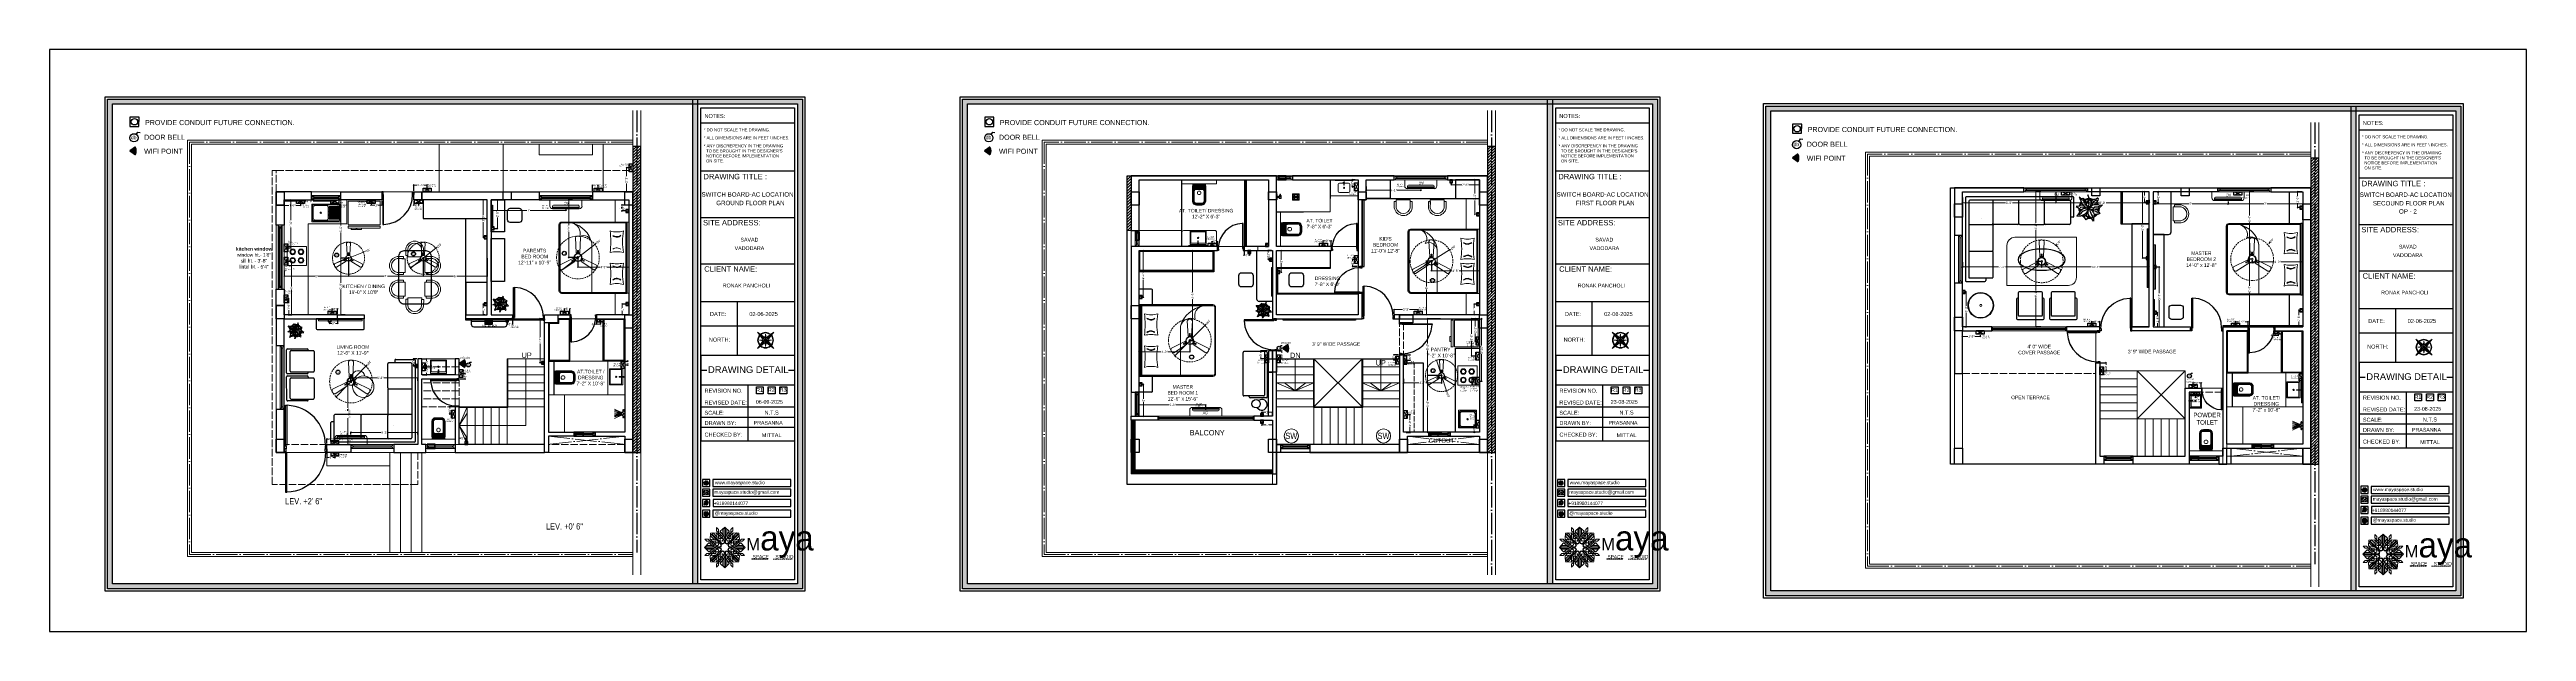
# Model space of a CAD drawing. Header units: millimetres. Extents: x 56222 to 3066687, y -650199 to -121287.
# Drawn here: x 147250 to 150033, y -178561 to -177908 of the extents above; entities that cross this region are included whole.
import ezdxf
from ezdxf.enums import TextEntityAlignment as Align

# ---------------------------------------------------------------- set-up
doc = ezdxf.new("R2010")
doc.units = ezdxf.units.MM
doc.header["$MEASUREMENT"] = 0
doc.header["$PDMODE"] = 35
for name, pattern in [('ACAD_ISO02W100', [15, 12, -3]), ('ACAD_ISO04W100', [30, 24, -3, 0, -3]), ('DASHED', [0.75, 0.5, -0.25]), ('DASHED2', [0.375, 0.25, -0.125]), ('DASHEDX2', [1.5, 1, -0.5])]:
    doc.linetypes.add(name, pattern=pattern)
doc.layers.get('Defpoints').update_dxf_attribs({"color": 220})
for name, color, linetype, lineweight in [('$TD_AUDIT_GENERATED_(A0BDF17)', 32, 'Continuous', 30), ('CENTERLINE ( COLUMN ) ~ DIM', 7, 'Continuous', 9), ('COLUMN', 1, 'Continuous', 30), ('dim05', 1, 'Continuous', 13), ('Dimension', 10, 'DASHEDX2', 20), ('el', 7, 'Continuous', 20), ('ELEC-wires', 1, 'DASHED2', 13), ('Electrical', 84, 'Continuous', 30), ('ELEVATION ( SPIRAL STAIR )', 250, 'Continuous', 9), ('FIRST FLOOR', 7, 'Continuous', 9), ('FIRST FLOOR ( DW_RAIL )', 7, 'Continuous', 9), ('FIRST FLOOR ( TEXT )', 7, 'Continuous', 9), ('FIRST FLOOR_( D - W & RAILING )', 251, 'Continuous', 9), ('FIRST FLOOR_( PLine )_', 251, 'Continuous', 30), ('FIRST FLOOR_( STAIR )', 251, 'Continuous', 9), ('FUR', 250, 'Continuous', 0), ('FURNITURE', 32, 'Continuous', 9), ('GROUND FLOOR', 7, 'Continuous', 9), ('GROUND FLOOR  ( DIM )', 7, 'Continuous', 9), ('GROUND FLOOR  ( HATCH )', 251, 'Continuous', 9), ('GROUND FLOOR  ( PLINE )', 251, 'Continuous', 30), ('GROUND FLOOR ( DW_RAIL )', 7, 'Continuous', 9), ('GROUND FLOOR ( STAIR )', 251, 'Continuous', 9), ('NAME PLATE', 7, 'Continuous', 25), ('SECOND FLOOR', 7, 'Continuous', 9), ('SECOND FLOOR  ( PLINE )', 251, 'Continuous', 30), ('SECOND FLOOR ( DW_RAIL )', 7, 'Continuous', 9), ('SECOND FLOOR ( PLine )', 7, 'Continuous', 30), ('SECOND FLOOR ( TEXT )', 7, 'Continuous', 9), ('Text', 7, 'Continuous', 15), ('title block', 7, 'Continuous', 9), ('UTILITY', 48, 'Continuous', 9), ('wall', 7, 'Continuous', 30), ('X_PLOT', 1, 'Continuous', 9), ('XX~SLAB ( BEAM )~ ( DIM )', 7, 'Continuous', 9), ('XX~STR BEAM', 5, 'ACAD_ISO02W100', 9)]:
    doc.layers.add(name, color=color, linetype=linetype, lineweight=lineweight)
for name, color, linetype in [('AR DOOR', 40, 'Continuous'), ('AR ELE-5', 134, 'Continuous'), ('GROUND FLOOR  ( Text )', 251, 'Continuous'), ('Labels and Texts', 8, 'Continuous'), ('str coll', 6, 'Continuous')]:
    doc.layers.add(name, color=color, linetype=linetype)
doc.layers.add('PDF_INT-ELEC SWITCH BOARD', color=7, linetype='Continuous', true_color=0x00751d)
doc.layers.add('XX~SLAB ( PLINE )', color=251, linetype='Continuous', plot=False)
doc.styles.add('Arial', font='arial.ttf')
doc.styles.add('century g', font='GOTHIC.TTF')
doc.styles.add("Cn_BT_0'-0", font='swissc.ttf')
doc.styles.add('Cn_BT_7', font='swissc.ttf', dxfattribs={"height": 7})
doc.styles.add('KATHA', font='swissc.ttf')
doc.styles.get("Standard").update_dxf_attribs({"font": 'arial.ttf', "height": 6})
doc.styles.add('TEXT', font='eurr____.ttf')
doc.dimstyles.new('Archana', dxfattribs={"dimtxt": 2, "dimasz": 0.75, "dimexe": 0.5, "dimexo": 0.5, "dimgap": 0, "dimtad": 0, "dimzin": 0, "dimdsep": 46, "dimlunit": 4, "dimtxsty": 'century g', "dimblk": 'OBLIQUE', "dimcen": 0, "dimdle": 1, "dimclrd": 256, "dimclre": 256, "dimclrt": 256, "dimadec": 0, "dimazin": 0, "dimtfac": 1, "dimtofl": 0, "dimtmove": 1, "dimatfit": 3, "dimfxl": 1, "dimfxlon": 1, "dimtolj": 1, "dimtzin": 0, "dimlwd": -1, "dimlwe": -1, "dimarcsym": 0})
doc.dimstyles.new('ISO-25', dxfattribs={"dimtxt": 2.5, "dimasz": 1, "dimexe": 0.5, "dimexo": 1, "dimtad": 0, "dimdec": 1, "dimlunit": 4, "dimtxsty": 'Standard', "dimblk": 'OBLIQUE', "dimcen": 2.5, "dimclrd": 1, "dimclre": 1, "dimclrt": 5, "dimadec": 0, "dimazin": 0, "dimtfac": 1, "dimtdec": 1, "dimtmove": 0, "dimatfit": 3, "dimfxl": 1, "dimlwd": -1, "dimarcsym": 0})

# ---------------------------------------------------------------- blocks, each defined once
blk = doc.blocks.new('A$C744D1EC1')
at = {"layer": 'FURNITURE'}
for p, q in [((-2.3, -0.4), (-2.3, 0)), ((-2.3, -0.4), (-2.3, 0)), ((0, -0.4), (0, 0)), ((0, -0.4), (0, 0)), ((2.3, -0.4), (2.3, 0)), ((2.3, -0.4), (2.3, 0)), ((-2.3, -0.4), (2.3, -0.4)), ((-2.3, -0.4), (2.3, -0.4)), ((-1.3, -2.6), (-1.3, -4.1)), ((-1.1, -2.4), (1.1, -2.4)), ((-1.1, -4.3), (1.1, -4.3)), ((-0.4, -0.4), (-0.4, -2.4)), ((0, -3.2), (2.6, -3.2)), ((0, -3.5), (2.6, -3.5)), ((0.4, -0.4), (0.4, -2.4)), ((1.3, -2.6), (1.3, -3.2)), ((1.3, -3.5), (1.3, -4.1))]:
    blk.add_line(p, q, dxfattribs=at)
for points in [[(-3, -15.1), (-3, -20.9, 0.414214), (-2.9, -21), (2.9, -21, 0.414214), (3, -20.9), (3, -15.1, 0.414214), (2.9, -15), (-2.9, -15, 0.414214)], [(-2.8, -15.3), (-2.8, -20.7, 0.414214), (-2.7, -20.8), (2.7, -20.8, 0.414214), (2.8, -20.7), (2.8, -15.3, 0.414214), (2.7, -15.2), (-2.7, -15.2, 0.414214)]]:
    blk.add_lwpolyline(points, format="xyb", close=True, dxfattribs=at)
for centre, radius in [((-2.2, -15.8), 0.0985), ((-2.2, -16.3), 0.0985), ((-2.2, -16.9), 0.0985), ((-2.2, -17.4), 0.0985), ((-2.2, -18), 0.0985), ((-2.2, -18.6), 0.0985), ((-2.2, -19.1), 0.0985), ((-2.2, -19.7), 0.0985), ((-2.2, -20.2), 0.0985), ((-1.7, -15.8), 0.0985), ((-1.7, -16.3), 0.0985), ((-1.7, -16.9), 0.0985), ((-1.7, -17.4), 0.0985), ((-1.7, -18), 0.0985), ((-1.7, -18.6), 0.0985), ((-1.7, -19.1), 0.0985), ((-1.7, -19.7), 0.0985), ((-1.7, -20.2), 0.0985), ((-1.1, -15.8), 0.0985), ((-1.1, -16.3), 0.0985), ((-1.1, -16.9), 0.0985), ((-1.1, -17.4), 0.0985), ((-1.1, -18), 0.0985), ((-1.1, -18.6), 0.0985), ((-1.1, -19.1), 0.0985), ((-1.1, -19.7), 0.0985), ((-1.1, -20.2), 0.0985), ((-0.6, -15.8), 0.0985), ((-0.6, -16.3), 0.0985), ((-0.6, -16.9), 0.0985), ((-0.6, -17.4), 0.0985), ((-0.6, -18), 0.0985), ((-0.6, -18.6), 0.0985), ((-0.6, -19.1), 0.0985), ((-0.6, -19.7), 0.0985), ((-0.6, -20.2), 0.0985), ((0, -15.8), 0.0985), ((0, -16.3), 0.0985), ((0, -16.9), 0.0985), ((0, -17.4), 0.0985), ((0, -18), 0.0985), ((0, -18.6), 0.0985), ((0, -19.1), 0.0985), ((0, -19.7), 0.0985), ((0, -20.2), 0.0985), ((0.6, -15.8), 0.0985), ((0.6, -16.3), 0.0985), ((0.6, -16.9), 0.0985), ((0.6, -17.4), 0.0985), ((0.6, -18), 0.0985), ((0.6, -18.6), 0.0985), ((0.6, -19.1), 0.0985), ((0.6, -19.7), 0.0985), ((0.6, -20.2), 0.0985), ((1.1, -15.8), 0.0985), ((1.1, -16.3), 0.0985), ((1.1, -16.9), 0.0985), ((1.1, -17.4), 0.0985), ((1.1, -18), 0.0985), ((1.1, -18.6), 0.0985), ((1.1, -19.1), 0.0985), ((1.1, -19.7), 0.0985), ((1.1, -20.2), 0.0985), ((1.7, -15.8), 0.0985), ((1.7, -16.3), 0.0985), ((1.7, -16.9), 0.0985), ((1.7, -17.4), 0.0985), ((1.7, -18), 0.0985), ((1.7, -18.6), 0.0985), ((1.7, -19.1), 0.0985), ((1.7, -19.7), 0.0985), ((1.7, -20.2), 0.0985), ((2.2, -15.8), 0.0985), ((2.2, -16.3), 0.0985), ((2.2, -16.9), 0.0985), ((2.2, -17.4), 0.0985), ((2.2, -18), 0.0985), ((2.2, -18.6), 0.0985), ((2.2, -19.1), 0.0985), ((2.2, -19.7), 0.0985), ((2.2, -20.2), 0.0985), ((2.6, -3.3), 0.197)]:
    blk.add_circle(centre, radius, dxfattribs=at)
for centre, start, end in [((-1.1, -2.6), 90, 180), ((-1.1, -4.1), 180, 270), ((0, -3.3), 90, 270), ((1.1, -2.6), 0, 90), ((1.1, -4.1), 270, 0)]:
    blk.add_arc(centre, 0.197, start, end, dxfattribs=at)
blk = doc.blocks.new('FSFSF')
at = {"color": 42, "lineweight": 5, "true_color": 0xe0ac11}
for p, q in [((28587.7, 131.2), (28591.1, 131.2)), ((28589.8, 129.1), (28587.7, 131.2)), ((28597.5, 124.8), (28591.1, 131.2)), ((28593.2, 131.5), (28593.5, 137.7)), ((28593.2, 131.5), (28601.7, 122.7)), ((28601.2, 130.2), (28593.2, 131.5)), ((28593.4, 135), (28594.6, 136.1)), ((28593.4, 135), (28597.6, 130.8)), ((28599.8, 138.1), (28593.5, 137.7)), ((28595.1, 136.7), (28594.5, 136.7)), ((28594.6, 136.1), (28594.6, 136.7)), ((28605.2, 125), (28594.6, 136.1)), ((28596.2, 137.9), (28595.1, 136.7)), ((28606.3, 126.1), (28595.1, 136.7)), ((28596.2, 137.9), (28600.5, 133.6)), ((28599.8, 138.1), (28608.6, 129.6)), ((28601, 130), (28599.8, 138.1)), ((28600, 143.5), (28600, 140.2)), ((28602.1, 141.4), (28600, 143.5)), ((28606.5, 133.8), (28600, 140.2)), ((28602.1, 141.4), (28602.1, 132)), ((28604.7, 132), (28602.1, 132)), ((28603.9, 139.7), (28608.6, 144.1)), ((28603.9, 126.6), (28603.9, 139.7)), ((28603.9, 139.7), (28608.6, 133)), ((28606.5, 133.8), (28604.7, 132)), ((28605.9, 129.2), (28608.6, 133)), ((28607.9, 142.2), (28606.6, 142.2)), ((28606.6, 142.2), (28606.6, 135.8)), ((28607.9, 142.2), (28608.6, 142.8)), ((28607.9, 142.2), (28607.9, 126.6)), ((28613.3, 139.7), (28608.6, 144.1)), ((28609.3, 142.2), (28608.6, 142.8)), ((28613.3, 139.7), (28608.6, 133)), ((28617.4, 138.1), (28608.6, 129.6)), ((28611.3, 129.2), (28608.6, 133)), ((28609.3, 142.2), (28609.3, 126.6)), ((28609.3, 142.2), (28610.6, 142.2)), ((28610.6, 142.2), (28610.6, 135.8)), ((28610.7, 133.8), (28617.1, 140.2)), ((28610.7, 133.8), (28612.4, 132)), ((28610.9, 126.1), (28622, 136.7)), ((28612, 125), (28622.6, 136.1)), ((28612.4, 132), (28615, 132)), ((28613.3, 126.6), (28613.3, 139.7)), ((28615, 141.4), (28617.1, 143.5)), ((28615, 141.4), (28615, 132)), ((28624, 131.5), (28615.5, 122.7)), ((28615.9, 130.2), (28624, 131.5)), ((28616.1, 130), (28617.4, 138.1)), ((28620.9, 137.9), (28616.7, 133.6)), ((28617.1, 143.5), (28617.1, 140.2)), ((28617.4, 138.1), (28623.6, 137.7)), ((28623.8, 135), (28619.6, 130.8)), ((28619.7, 124.8), (28626.1, 131.2)), ((28620.9, 137.9), (28622, 136.7)), ((28622, 136.7), (28622.6, 136.7)), ((28622.6, 136.1), (28622.6, 136.7)), ((28623.8, 135), (28622.6, 136.1)), ((28624, 131.5), (28623.6, 137.7)), ((28629.5, 131.2), (28626.1, 131.2)), ((28627.3, 129.1), (28629.5, 131.2)), ((28591.6, 127.4), (28587.2, 122.7)), ((28591.6, 117.9), (28587.2, 122.7)), ((28589.8, 116.2), (28587.7, 114.1)), ((28587.7, 114.1), (28591.1, 114.1)), ((28589, 123.3), (28588.4, 122.7)), ((28589, 122), (28588.4, 122.7)), ((28589, 123.3), (28589, 124.7)), ((28589, 124.7), (28595.4, 124.7)), ((28589, 123.3), (28604.7, 123.3)), ((28589, 122), (28604.7, 122)), ((28589, 122), (28589, 120.7)), ((28589, 120.7), (28595.4, 120.7)), ((28589.8, 129.1), (28599.3, 129.1)), ((28589.8, 116.2), (28599.3, 116.2)), ((28597.5, 120.5), (28591.1, 114.1)), ((28604.7, 127.4), (28591.6, 127.4)), ((28591.6, 127.4), (28598.2, 122.7)), ((28591.6, 117.9), (28598.2, 122.7)), ((28604.7, 117.9), (28591.6, 117.9)), ((28593.2, 113.9), (28601.7, 122.7)), ((28601.2, 115.1), (28593.2, 113.9)), ((28593.2, 113.9), (28593.5, 107.6)), ((28593.4, 110.3), (28597.6, 114.5)), ((28593.4, 110.3), (28594.6, 109.2)), ((28599.8, 107.2), (28593.5, 107.5)), ((28595.1, 108.5), (28594.5, 108.5)), ((28605.2, 120.4), (28594.6, 109.2)), ((28594.6, 109.2), (28594.6, 108.6)), ((28606.3, 119.1), (28595.1, 108.5)), ((28596.2, 107.4), (28595.1, 108.5)), ((28596.2, 107.4), (28600.5, 111.6)), ((28597.5, 124.8), (28599.3, 126.5)), ((28597.5, 120.5), (28599.3, 118.8)), ((28602.1, 125.4), (28598.2, 122.7)), ((28602.1, 119.9), (28598.2, 122.7)), ((28599.3, 126.5), (28599.3, 129.1)), ((28599.3, 118.8), (28599.3, 116.2)), ((28599.8, 107.2), (28608.6, 115.7)), ((28601, 115.2), (28599.8, 107.2)), ((28606.5, 111.5), (28600, 105.1)), ((28600, 101.7), (28600, 105.1)), ((28605.9, 129.2), (28601, 130)), ((28605.9, 116), (28601, 115.2)), ((28602.1, 125.4), (28601.2, 130.2)), ((28602.1, 119.9), (28601.2, 115.1)), ((28602.3, 123.3), (28601.7, 122.7)), ((28602.3, 122), (28601.7, 122.7)), ((28602.1, 103.8), (28602.1, 113.3)), ((28604.7, 113.3), (28602.1, 113.3)), ((28602.3, 123.3), (28603, 122.7)), ((28602.3, 122), (28603, 122.7)), ((28605.2, 125), (28603, 122.7)), ((28605.2, 120.4), (28603, 122.7)), ((28603.7, 126.5), (28603.7, 127.4)), ((28604.7, 126.5), (28603.7, 126.5)), ((28604.7, 118.8), (28603.7, 118.8)), ((28603.7, 118.8), (28603.7, 117.9)), ((28604.7, 127.6), (28603.9, 127.6)), ((28607.9, 126.6), (28603.9, 126.6)), ((28607.9, 118.6), (28603.9, 118.6)), ((28603.9, 118.6), (28603.9, 105.5)), ((28604.7, 117.7), (28603.9, 117.7)), ((28603.9, 105.5), (28608.6, 112.2)), ((28603.9, 105.5), (28608.6, 101.1)), ((28604.7, 126.6), (28604.7, 127.6)), ((28604.7, 123.3), (28604.7, 127.4)), ((28604.7, 122), (28604.7, 117.9)), ((28604.7, 118.6), (28604.7, 117.7)), ((28606.5, 111.5), (28604.7, 113.3)), ((28605.9, 116), (28608.6, 112.2)), ((28606.3, 126.1), (28608.6, 128.3)), ((28606.3, 119.1), (28608.6, 117)), ((28606.6, 103), (28606.6, 109.4)), ((28607.9, 128.9), (28608.6, 129.6)), ((28607.9, 128.9), (28608.6, 128.3)), ((28607.9, 103), (28607.9, 118.6)), ((28607.9, 116.3), (28608.6, 117)), ((28607.9, 116.3), (28608.6, 115.7)), ((28609.3, 128.9), (28608.6, 129.6)), ((28609.3, 128.9), (28608.6, 128.3)), ((28610.9, 126.1), (28608.6, 128.3)), ((28610.9, 119.1), (28608.6, 117)), ((28609.3, 116.3), (28608.6, 117)), ((28609.3, 116.3), (28608.6, 115.7)), ((28611.3, 116), (28608.6, 112.2)), ((28617.4, 107.2), (28608.6, 115.7)), ((28613.3, 105.5), (28608.6, 112.2)), ((28613.3, 105.5), (28608.6, 101.1)), ((28609.3, 126.6), (28613.3, 126.6)), ((28609.3, 118.6), (28613.3, 118.6)), ((28609.3, 103), (28609.3, 118.6)), ((28610.6, 103), (28610.6, 109.4)), ((28610.7, 111.5), (28612.4, 113.3)), ((28610.7, 111.5), (28617.1, 105.1)), ((28610.9, 119.1), (28622, 108.5)), ((28611.3, 129.2), (28616.1, 130)), ((28611.3, 116), (28616.1, 115.2)), ((28612, 125), (28614.2, 122.7)), ((28612, 120.4), (28614.2, 122.7)), ((28612, 120.4), (28622.6, 109.2)), ((28612.4, 113.3), (28615, 113.3)), ((28612.5, 126.6), (28612.5, 127.6)), ((28612.5, 127.6), (28613.3, 127.6)), ((28612.5, 123.3), (28612.5, 127.4)), ((28612.5, 127.4), (28625.6, 127.4)), ((28612.5, 126.5), (28613.5, 126.5)), ((28628.2, 123.3), (28612.5, 123.3)), ((28612.5, 122), (28612.5, 117.9)), ((28628.2, 122), (28612.5, 122)), ((28612.5, 118.8), (28613.5, 118.8)), ((28612.5, 118.6), (28612.5, 117.7)), ((28612.5, 117.9), (28625.6, 117.9)), ((28612.5, 117.7), (28613.3, 117.7)), ((28613.3, 118.6), (28613.3, 105.5)), ((28613.5, 126.5), (28613.5, 127.4)), ((28613.5, 118.8), (28613.5, 117.9)), ((28614.9, 123.3), (28614.2, 122.7)), ((28614.9, 122), (28614.2, 122.7)), ((28614.9, 123.3), (28615.5, 122.7)), ((28614.9, 122), (28615.5, 122.7)), ((28615, 103.8), (28615, 113.3)), ((28615.1, 125.4), (28615.9, 130.2)), ((28615.1, 125.4), (28619, 122.7)), ((28615.1, 119.9), (28619, 122.7)), ((28615.1, 119.9), (28615.9, 115.1)), ((28624, 113.9), (28615.5, 122.7)), ((28615.9, 115.1), (28624, 113.9)), ((28616.1, 115.2), (28617.4, 107.2)), ((28620.9, 107.4), (28616.7, 111.6)), ((28617.1, 101.7), (28617.1, 105.1)), ((28617.4, 107.2), (28623.6, 107.5)), ((28627.3, 129.1), (28617.9, 129.1)), ((28617.9, 126.5), (28617.9, 129.1)), ((28619.7, 124.8), (28617.9, 126.5)), ((28619.7, 120.5), (28617.9, 118.8)), ((28617.9, 118.8), (28617.9, 116.2)), ((28627.3, 116.2), (28617.9, 116.2)), ((28625.6, 127.4), (28619, 122.7)), ((28625.6, 117.9), (28619, 122.7)), ((28623.8, 110.3), (28619.6, 114.5)), ((28619.7, 120.5), (28626.1, 114.1)), ((28620.9, 107.4), (28622, 108.5)), ((28628.2, 124.7), (28621.8, 124.7)), ((28628.2, 120.7), (28621.8, 120.7)), ((28622, 108.5), (28622.6, 108.5)), ((28623.8, 110.3), (28622.6, 109.2)), ((28622.6, 109.2), (28622.6, 108.6)), ((28624, 113.9), (28623.6, 107.6)), ((28625.6, 127.4), (28630, 122.7)), ((28625.6, 117.9), (28630, 122.7)), ((28629.5, 114.1), (28626.1, 114.1)), ((28627.3, 116.2), (28629.5, 114.1)), ((28628.2, 123.3), (28628.2, 124.7)), ((28628.2, 123.3), (28628.8, 122.7)), ((28628.2, 122), (28628.8, 122.7)), ((28628.2, 122), (28628.2, 120.7)), ((28602.1, 103.8), (28600, 101.7)), ((28607.9, 103), (28606.6, 103)), ((28607.9, 103), (28608.6, 102.4)), ((28609.3, 103), (28608.6, 102.4)), ((28609.3, 103), (28610.6, 103)), ((28615, 103.8), (28617.1, 101.7))]:
    blk.add_line(p, q, dxfattribs=at)
blk = doc.blocks.new('hgwg')
at = {"layer": 'Dimension', "true_color": 0xd39e00}
h = blk.add_hatch(color=42, dxfattribs=at)
h.dxf.hatch_style = 1
h.paths.add_polyline_path([(27505.7, 45.1), (27494.3, 45.1), (27494.3, 44.9), (27505.7, 44.9)])
h = blk.add_hatch(color=42, dxfattribs=at)
h.dxf.hatch_style = 1
h.paths.add_polyline_path([(27523.3, 44.9), (27509.7, 44.9), (27509.7, 44.8), (27523.3, 44.8)])
at = {"layer": 'Dimension', "color": 42, "true_color": 0xd39e00}
for p, q in [((27494.3, 45.1), (27505.7, 45.1)), ((27494.3, 44.9), (27494.3, 45.1)), ((27494.3, 44.9), (27505.7, 44.9)), ((27505.7, 45.1), (27505.7, 44.9)), ((27509.7, 44.9), (27523.3, 44.9)), ((27509.7, 44.9), (27509.7, 44.8)), ((27509.7, 44.8), (27523.3, 44.8)), ((27523.3, 44.8), (27523.3, 44.9))]:
    blk.add_line(p, q, dxfattribs=at)
at = {"layer": 'Dimension', "color": 42, "true_color": 0xd39e00, "attachment_point": 1}
for s, width, insert, char_height in [('{\\fCinzel|b0|i0|c0|p2;\\H1.5x;M\\fAmsterdam One|b0|i0|c0|p2;\\H2x;aya}', 85.328, (27490.2, 69.2), 6), ('{\\fCinzel|b0|i0|c0|p2;SPACE     STUDIO}', 66.129, (27494.8, 47.9), 2.5)]:
    blk.add_mtext_dynamic_manual_height_columns(s, width=width, gutter_width=30, heights=[0], dxfattribs=dict(at, insert=insert, char_height=char_height))
blk = doc.blocks.new('QEGW4TG')
at = {"layer": 'Dimension', "true_color": 0x000000}
h = blk.add_hatch(color=18, dxfattribs=at)
h.dxf.hatch_style = 1
h.paths.add_polyline_path([(2.7, 1.9, 0.170513), (2.9, 2, 0.190337), (3.1, 2.2, 0.316231), (3.1, 2.3), (2.8, 2.4, 0.273721), (2.7, 2.3, 0.040749), (2.6, 2.3, -0.441282), (2.5, 2.2, -0.11828), (2.1, 2.6, -0.441282), (2.1, 2.7, 0.040749), (2.1, 2.8, 0.290083), (2.1, 2.9), (2, 3.2, 0.316231), (1.9, 3.2, 0.190337), (1.7, 3, 0.170513), (1.7, 2.7, 0.252784)], flags=0)
h.paths.add_polyline_path([(1.2, 2), (1, 1.3, 0.550912), (1.1, 1.2), (1.8, 1.4, 6.344125)])
h.paths.add_polyline_path([(1.8, 1.7), (1.4, 1.6), (1.5, 2, -9.071339)], flags=16)
h.paths.add_polyline_path([(3.1, 2.2, -0.17811), (2.9, 2, -0.170513), (2.7, 1.9, -0.252784), (1.7, 2.7, -0.170513), (1.7, 3, -0.17811), (1.9, 3.2, -0.370089), (2, 3.2), (2.1, 2.9, -0.307185), (2.1, 2.8, -0.041087), (2.1, 2.7, 0.321676), (2.1, 2.7, 0.126524), (2.6, 2.2, 0.312216), (2.6, 2.3, -0.041087), (2.7, 2.3, -0.290673), (2.8, 2.4), (3.1, 2.3, -0.370089)], flags=0)
h = blk.add_hatch(color=18, dxfattribs=at)
h.dxf.hatch_style = 1
h.paths.add_polyline_path([(2.8, 2.4, 0.273721), (2.7, 2.3, 0.040749), (2.6, 2.3, -0.441282), (2.5, 2.2, -0.11828), (2.1, 2.6, -0.441282), (2.1, 2.7, 0.040749), (2.1, 2.8, 0.290083), (2.1, 2.9), (2, 3.2, 0.316231), (1.9, 3.2, 0.190337), (1.7, 3, 0.170513), (1.7, 2.7, 0.252784), (2.7, 1.9, 0.170513), (2.9, 2, 0.190337), (3.1, 2.2, 0.316231), (3.1, 2.3)])
for p, q in [((1.2, 2), (1, 1.3)), ((1.1, 1.2), (1.8, 1.4)), ((1.5, 2), (1.4, 1.6)), ((1.4, 1.6), (1.8, 1.7)), ((2, 3.2), (2.1, 2.9)), ((3.1, 2.3), (2.8, 2.4))]:
    blk.add_line(p, q)
blk.add_lwpolyline([(0, 0), (4.7, 0), (4.7, 4.7), (0, 4.7)], close=True)
for centre, radius, start, end in [((1.1, 1.3), 0.0598, 164.8483, 282.1458), ((2.4, 2.6), 1.34, 241.4727, 205.6422), ((2.4, 2.6), 1.04, 235.9962, 210.8333), ((2.1, 2.9), 0.364, 118.9685, 159.3648), ((2.1, 2.9), 0.39, 159.7007, 198.4072), ((3, 3.2), 1.33, 201.4218, 258.1669), ((1.9, 3.1), 0.0896, 41.8985, 123.1344), ((2.1, 2.7), 0.066, 135.9932, 224.8892), ((2, 2.9), 0.104, 320.3924, 28.6971), ((1.7, 3.2), 0.586, 312.4617, 321.8728), ((3.1, 3.4), 1.31, 216.5455, 243.5279), ((2.6, 2.3), 0.066, 234.2482, 323.1441), ((3.1, 1.9), 0.586, 137.2645, 146.6756), ((2.8, 2.3), 0.104, 70.4402, 138.745), ((2.8, 2.3), 0.39, 260.7301, 299.4366), ((2.8, 2.3), 0.364, 299.7725, 340.1688), ((3, 2.2), 0.0896, 336.0029, 57.2388)]:
    blk.add_arc(centre, radius, start, end)
blk = doc.blocks.new('ASGERG')
at = {"layer": 'Dimension', "true_color": 0x000000}
h = blk.add_hatch(color=18, dxfattribs=at)
h.dxf.hatch_style = 1
h.paths.add_polyline_path([(1, 1.7, 0.353872), (1.7, 1), (3, 1, 0.353872), (3.7, 1.7), (3.7, 3, 0.353872), (3, 3.7), (1.7, 3.7, 0.353872), (1, 3)])
h.paths.add_polyline_path([(1.3, 3, -0.353872), (1.7, 3.4), (2.9, 3.4, -0.353872), (3.4, 3), (3.4, 1.7, -0.353872), (2.9, 1.3), (1.7, 1.3, -0.353872), (1.3, 1.7)], flags=16)
h.paths.add_polyline_path([(3, 2.3, -1), (1.6, 2.3, -1)], flags=0)
h.paths.add_polyline_path([(2.7, 2.3, -1), (1.9, 2.3, -1)], flags=0)
h.paths.add_polyline_path([(2.9, 3, -1), (3.2, 3, -1)], flags=0)
h.paths.add_polyline_path([(1.6, 2.3, 1), (3, 2.3, 1)], flags=0)
h = blk.add_hatch(color=18, dxfattribs=at)
h.dxf.hatch_style = 1
h.paths.add_polyline_path([(1.6, 2.3, 1), (3, 2.3, 1)])
h.paths.add_polyline_path([(2.7, 2.3, -1), (1.9, 2.3, -1)], flags=16)
h = blk.add_hatch(color=18, dxfattribs=at)
h.dxf.hatch_style = 1
h.paths.add_polyline_path([(3.2, 3, 1), (2.9, 3, 1)])
for p, q in [((1, 3), (1, 1.7)), ((1.3, 3), (1.3, 1.7)), ((1.7, 3.7), (3, 3.7)), ((2.9, 3.4), (1.7, 3.4)), ((2.9, 1.3), (1.7, 1.3)), ((1.7, 1), (3, 1)), ((3.4, 3), (3.4, 1.7)), ((3.7, 3), (3.7, 1.7))]:
    blk.add_line(p, q)
blk.add_lwpolyline([(0, 0), (4.7, 0), (4.7, 4.7), (0, 4.7)], close=True)
for centre, radius in [((2.3, 2.3), 0.694), ((2.3, 2.3), 0.414), ((3, 3), 0.168)]:
    blk.add_circle(centre, radius)
for centre, radius, start, end in [((1.8, 2.9), 0.778, 94.8631, 172.8127), ((1.8, 1.8), 0.778, 187.1873, 265.1369), ((1.8, 2.9), 0.491, 94.8631, 172.8127), ((1.8, 1.8), 0.491, 187.1873, 265.1369), ((2.9, 2.9), 0.491, 7.1873, 85.1369), ((2.9, 1.8), 0.491, 274.8631, 352.8127), ((2.9, 2.9), 0.778, 7.1873, 85.1369), ((2.9, 1.8), 0.778, 274.8631, 352.8127)]:
    blk.add_arc(centre, radius, start, end)
blk = doc.blocks.new('ETYETE')
at = {"layer": 'Dimension', "true_color": 0x000000}
h = blk.add_hatch(color=18, dxfattribs=at)
h.dxf.hatch_style = 1
h.paths.add_polyline_path([(3.8, 1.1, 0.414214), (4.1, 1.5), (4.1, 3.3, 0.414214), (3.8, 3.7), (0.9, 3.7, 0.414214), (0.6, 3.3), (0.6, 1.5, 0.414214), (0.9, 1.1)])
h.paths.add_polyline_path([(2.6, 2.2), (3.9, 1.3, -0.198912), (3.8, 1.3), (0.9, 1.3, -0.198912), (0.8, 1.3), (2.1, 2.2), (2.3, 2)], flags=16)
h.paths.add_polyline_path([(2.3, 2.2), (0.9, 3.5, -0.028783), (0.9, 3.5), (3.8, 3.5, -0.028783), (3.8, 3.5)], flags=16)
h.paths.add_polyline_path([(2.7, 2.3), (3.9, 3.5, -0.202482), (4, 3.3), (4, 1.5, -0.043076), (4, 1.5)], flags=16)
h.paths.add_polyline_path([(2, 2.3), (0.7, 1.5, -0.043076), (0.7, 1.5), (0.7, 3.3, -0.202482), (0.8, 3.5)], flags=16)
blk.add_lwpolyline([(0, 0), (4.7, 0), (4.7, 4.7), (0, 4.7)], close=True)
at = {"layer": 'Dimension', "color": 18, "true_color": 0x000000}
for p, q in [((0.6, 3.3), (0.6, 1.5)), ((0.7, 3.3), (0.7, 1.5)), ((0.7, 1.5), (2, 2.3)), ((0.8, 3.5), (2, 2.3)), ((0.8, 1.3), (2.1, 2.2)), ((0.9, 3.7), (3.8, 3.7)), ((0.9, 3.5), (3.8, 3.5)), ((0.9, 3.5), (2.3, 2.2)), ((0.9, 1.3), (3.8, 1.3)), ((0.9, 1.1), (3.8, 1.1)), ((2.1, 2.2), (2.3, 2)), ((2.3, 2.2), (3.8, 3.5)), ((2.3, 2), (2.6, 2.2)), ((3.9, 1.3), (2.6, 2.2)), ((2.7, 2.3), (3.9, 3.5)), ((4, 1.5), (2.7, 2.3)), ((4, 3.3), (4, 1.5)), ((4.1, 3.3), (4.1, 1.5))]:
    blk.add_line(p, q, dxfattribs=at)
for centre, radius, start, end in [((0.9, 3.3), 0.358, 90, 180), ((0.9, 1.5), 0.358, 180, 270), ((0.9, 3.3), 0.224, 134.2136, 180), ((0.9, 1.5), 0.224, 180, 189.8662), ((0.9, 1.5), 0.224, 225, 270), ((0.9, 3.3), 0.224, 90, 96.5948), ((3.8, 3.3), 0.358, 0, 90), ((3.8, 3.3), 0.224, 83.4052, 90), ((3.8, 1.5), 0.358, 270, 0), ((3.8, 1.5), 0.224, 270, 315), ((3.8, 3.3), 0.224, 0, 45.7864), ((3.8, 1.5), 0.224, 350.1338, 0)]:
    blk.add_arc(centre, radius, start, end, dxfattribs=at)
blk = doc.blocks.new('DTGWEGEARG')
at = {"layer": 'Dimension', "true_color": 0x000000}
h = blk.add_hatch(color=18, dxfattribs=at)
h.dxf.hatch_style = 1
h.paths.add_polyline_path([(3.8, 2.3, 1), (0.8, 2.3, 1)])
h.paths.add_polyline_path([(2.5, 1, 0.105795), (3, 1.6, -0.055205), (3.3, 1.4, -0.169822)], flags=16)
h.paths.add_polyline_path([(2.4, 1.1), (2.4, 1.7, -0.058279), (2.8, 1.6, -0.103353)], flags=16)
h.paths.add_polyline_path([(2.3, 1.1, -0.101741), (1.9, 1.6, -0.057171), (2.3, 1.7)], flags=16)
h.paths.add_polyline_path([(2.2, 1, -0.169822), (1.4, 1.4, -0.055205), (1.7, 1.6, 0.105795)], flags=16)
h.paths.add_polyline_path([(3, 1.7, 0.081336), (3.1, 2.3), (3.7, 2.3, -0.152069), (3.4, 1.5, 0.05687)], flags=16)
h.paths.add_polyline_path([(2.9, 1.8, 0.061945), (2.4, 1.8), (2.4, 2.3), (3, 2.3, -0.081344)], flags=16)
h.paths.add_polyline_path([(2.3, 1.8, 0.060923), (1.8, 1.8, -0.081344), (1.7, 2.3), (2.3, 2.3)], flags=16)
h.paths.add_polyline_path([(1.7, 1.7, 0.05687), (1.3, 1.5, -0.152069), (1, 2.3), (1.5, 2.3, 0.081336)], flags=16)
h.paths.add_polyline_path([(2.4, 2.4), (2.4, 2.8, 0.061945), (2.9, 2.9, -0.080009), (3, 2.4)], flags=16)
h.paths.add_polyline_path([(3.1, 2.4, 0.080116), (3, 3, 0.05687), (3.4, 3.2, 0.028258), (3.3, 3.3, -0.055205), (3, 3.1, 0.105795), (2.5, 3.7, -0.36029), (3.7, 2.4)], flags=16)
h.paths.add_polyline_path([(2.3, 2.4), (1.7, 2.4, -0.080009), (1.8, 2.9, 0.060923), (2.3, 2.8)], flags=16)
h.paths.add_polyline_path([(1.5, 2.4), (1, 2.4, -0.150466), (1.3, 3.2, 0.05687), (1.7, 3, 0.080116)], flags=16)
h.paths.add_polyline_path([(2.4, 3), (2.4, 3.6, -0.103353), (2.8, 3, -0.058279)], flags=16)
h.paths.add_polyline_path([(2.3, 3, -0.057171), (1.9, 3, -0.101741), (2.3, 3.5)], flags=16)
h.paths.add_polyline_path([(1.7, 3.1, -0.055205), (1.4, 3.3, -0.169822), (2.2, 3.7, 0.105795)], flags=16)
blk.add_lwpolyline([(0, 0), (4.7, 0), (4.7, 4.7), (0, 4.7)], close=True)
at = {"layer": 'Dimension', "color": 18, "true_color": 0x000000}
for p, q in [((1, 2.4), (1.5, 2.4)), ((1, 2.3), (1.5, 2.3)), ((1.7, 2.4), (2.3, 2.4)), ((1.7, 2.3), (2.3, 2.3)), ((2.3, 3.5), (2.3, 3)), ((2.3, 2.8), (2.3, 2.4)), ((2.3, 2.3), (2.3, 1.8)), ((2.3, 1.7), (2.3, 1.1)), ((2.4, 3.6), (2.4, 3)), ((2.4, 2.8), (2.4, 2.4)), ((2.4, 2.4), (3, 2.4)), ((2.4, 2.3), (3, 2.3)), ((2.4, 2.3), (2.4, 1.8)), ((2.4, 1.7), (2.4, 1.1)), ((3.1, 2.4), (3.7, 2.4)), ((3.1, 2.3), (3.7, 2.3))]:
    blk.add_line(p, q, dxfattribs=at)
blk.add_circle((2.3, 2.3), 1.49, dxfattribs=at)
for centre, radius, start, end in [((2.3, 2.3), 1.34, 142.3819, 176.6093), ((2.3, 2.3), 1.34, 183.0315, 217.6181), ((2.3, 4.7), 1.9, 236.1399, 249.1595), ((2.3, -0.1), 1.9, 110.8405, 123.8601), ((2.3, 2.3), 1.34, 97.3549, 135.9073), ((2.3, 4.7), 1.75, 236.7417, 249.3811), ((2.3, -0.1), 1.75, 110.6189, 123.2583), ((2.3, 2.3), 1.34, 224.0927, 262.6451), ((3.3, 2.3), 1.73, 159.0567, 177.3789), ((3.3, 2.3), 1.73, 182.3435, 200.9433), ((3.3, 2.3), 1.73, 129.9301, 154.0867), ((3.3, 2.3), 1.58, 158.8325, 177.1302), ((3.3, 2.3), 1.58, 182.5658, 201.1675), ((3.3, 2.3), 1.73, 205.9133, 230.0699), ((2.3, 4.7), 1.9, 253.6799, 267.6253), ((2.3, -0.1), 1.9, 92.3747, 106.3201), ((3.3, 2.3), 1.58, 130.1073, 153.3446), ((2.3, 4.7), 1.75, 254.3336, 267.422), ((2.3, -0.1), 1.75, 92.578, 105.6664), ((3.3, 2.3), 1.58, 206.6554, 229.8927), ((1.4, 2.3), 1.58, 26.6554, 50.2584), ((2.3, 4.7), 1.75, 272.3248, 285.6664), ((2.3, 4.7), 1.9, 272.1415, 286.3201), ((2.3, -0.1), 1.9, 73.6799, 87.8585), ((2.3, -0.1), 1.75, 74.3336, 87.6752), ((1.4, 2.3), 1.58, 309.7416, 333.3446), ((2.3, 2.3), 1.34, 3.3907, 82.6451), ((1.4, 2.3), 1.73, 25.9133, 50.0699), ((1.4, 2.3), 1.73, 309.9301, 334.0867), ((2.3, 2.3), 1.34, 277.3549, 315.9073), ((1.4, 2.3), 1.58, 2.8698, 21.1675), ((1.4, 2.3), 1.58, 338.8325, 357.4342), ((2.3, 4.7), 1.75, 290.6189, 303.2583), ((2.3, 4.7), 1.9, 290.8405, 303.8601), ((1.4, 2.3), 1.73, 2.6211, 20.9433), ((1.4, 2.3), 1.73, 339.0567, 357.6565), ((2.3, -0.1), 1.9, 56.1399, 69.1595), ((2.3, -0.1), 1.75, 56.7417, 69.3811), ((2.3, 2.3), 1.34, 322.3819, 356.9685)]:
    blk.add_arc(centre, radius, start, end, dxfattribs=at)
blk = doc.blocks.new('4t')
at = {"transparency": 33554607}
h = blk.add_hatch(color=1, dxfattribs=at)
h.dxf.hatch_style = 1
h.paths.add_polyline_path([(45531.3, -35822.3), (45529.2, -35821.8), (45528.1, -35837)])
h = blk.add_hatch(color=1, dxfattribs=at)
h.dxf.hatch_style = 1
h.paths.add_polyline_path([(45533.4, -35822.8), (45531.3, -35822.3), (45528.1, -35837)])
h = blk.add_hatch(color=1, dxfattribs=at)
h.dxf.hatch_style = 1
h.paths.add_polyline_path([(45531.8, -35820.2), (45529.2, -35821.8), (45531.3, -35822.3)])
h = blk.add_hatch(color=1, dxfattribs=at)
h.dxf.hatch_style = 1
h.paths.add_polyline_path([(45531.8, -35820.2), (45531.3, -35822.3), (45533.4, -35822.8)])
at = {"layer": 'title block', "color": 7, "lineweight": 9}
for p, q in [((45530.5, -35816.7), (45526.9, -35812.5)), ((45526.9, -35812.5), (45529.2, -35817.5)), ((45535.5, -35803.4), (45530.2, -35817.6)), ((45535.5, -35803.4), (45531.8, -35820.2)), ((45534.4, -35818.5), (45535.5, -35803.4)), ((45530.2, -35817.6), (45515, -35816.5)), ((45515, -35816.5), (45529.2, -35821.8)), ((45515, -35816.5), (45531.8, -35820.2)), ((45528.3, -35821.5), (45524.1, -35825.1)), ((45524.1, -35825.1), (45529.2, -35822.8)), ((45531.8, -35820.2), (45528.1, -35837)), ((45529.2, -35821.8), (45528.1, -35837)), ((45528.1, -35837), (45533.4, -35822.8)), ((45531.8, -35820.2), (45529.2, -35821.8)), ((45531.8, -35820.2), (45530.2, -35817.6)), ((45534.4, -35818.5), (45531.8, -35820.2)), ((45533.4, -35822.8), (45531.8, -35820.2)), ((45531.8, -35820.2), (45548.6, -35823.9)), ((45533.1, -35823.7), (45536.7, -35827.9)), ((45533.4, -35822.8), (45548.6, -35823.9)), ((45539.5, -35815.3), (45534.4, -35817.6)), ((45548.6, -35823.9), (45534.4, -35818.5)), ((45536.7, -35827.9), (45534.4, -35822.8)), ((45535.3, -35818.9), (45539.5, -35815.3))]:
    blk.add_line(p, q, dxfattribs=at)
for radius, start, end in [(11.8, 81.36, 163.7665), (10.8, 82.4286, 162.6979), (10.8, 352.4286, 72.6979), (11.8, 351.36, 73.7665), (11.8, 171.36, 253.7665), (10.8, 172.4286, 252.6979), (11.8, 261.36, 343.7665), (10.8, 262.4286, 342.6979)]:
    blk.add_arc((45531.8, -35820.2), radius, start, end, dxfattribs=at)
blk = doc.blocks.new('LAYOUT FILE')
at = {"layer": 'NAME PLATE', "true_color": 0xd39e00}
h = blk.add_hatch(color=42, dxfattribs=at)
h.paths.add_polyline_path([(3346889.8, -513806.2), (3346889.8, -514260.7), (3347535.6, -514260.7), (3347535.6, -513806.2)])
h.paths.add_polyline_path([(3346894.4, -513810.7), (3347531, -513810.7), (3347531, -514256.2), (3346894.4, -514256.2)], flags=16)
blk.add_hatch(color=42, dxfattribs=at).paths.add_polyline_path([(3347433.6, -514256.2), (3347438.1, -514256.2), (3347438.1, -513806.2), (3347433.6, -513806.2)])
at = {"layer": 'NAME PLATE', "color": 42, "true_color": 0xd39e00}
for p, q in [((3347528, -513828.5), (3347441.2, -513828.5)), ((3347528, -513873), (3347441.2, -513873)), ((3347528, -513916.3), (3347441.2, -513916.3)), ((3347528, -513959.3), (3347441.2, -513959.3)), ((3347528, -513994.3), (3347441.2, -513994.3)), ((3347474.8, -513994.3), (3347474.8, -514044.1)), ((3347528, -514016.9), (3347441.2, -514016.9)), ((3347528, -514044.1), (3347441.2, -514044.1)), ((3347441.2, -514044.1), (3347441.2, -514123.4)), ((3347441.2, -514057.7), (3347446.8, -514057.7)), ((3347522.7, -514057.7), (3347528, -514057.7)), ((3347528, -514044.1), (3347528, -514123.4)), ((3347441.2, -514071.3), (3347528, -514071.3)), ((3347485, -514123.4), (3347485, -514071.3)), ((3347528, -514092.2), (3347441.2, -514092.2)), ((3347528, -514101.6), (3347441.2, -514101.6)), ((3347528, -514110.9), (3347441.2, -514110.9)), ((3347441.2, -514123.4), (3347528, -514123.4))]:
    blk.add_line(p, q, dxfattribs=at)
for points in [[(3346887.6, -513803.9), (3347537.8, -513803.9), (3347537.8, -514263), (3346887.6, -514263)], [(3346889.8, -513806.2), (3347535.6, -513806.2), (3347535.6, -514260.7), (3346889.8, -514260.7)], [(3346894.4, -513810.7), (3347531, -513810.7), (3347531, -514256.2), (3346894.4, -514256.2)], [(3347433.6, -514256.2), (3347433.6, -513806.2), (3347438.1, -513806.2), (3347438.1, -514256.2)], [(3347441.2, -514252.4), (3347441.2, -513814.4), (3347528, -513814.4), (3347528, -514252.4)], [(3347492.7, -514073.3), (3347499.1, -514073.3), (3347499.1, -514079.7), (3347492.7, -514079.7)], [(3347503.7, -514073.3), (3347510.1, -514073.3), (3347510.1, -514079.7), (3347503.7, -514079.7)], [(3347514.6, -514073.3), (3347521, -514073.3), (3347521, -514079.7), (3347514.6, -514079.7)]]:
    blk.add_lwpolyline(points, close=True, dxfattribs=at)
at = {"layer": 'NAME PLATE', "color": 18, "true_color": 0x000000}
for points in [[(3347452.4, -514165.8), (3347524.8, -514165.8), (3347524.8, -514159.2), (3347452.4, -514159.2)], [(3347452.4, -514174.9), (3347524.8, -514174.9), (3347524.8, -514168.3), (3347452.4, -514168.3)], [(3347452.5, -514184.5), (3347524.8, -514184.5), (3347524.8, -514177.9), (3347452.5, -514177.9)], [(3347452.4, -514194.4), (3347524.8, -514194.4), (3347524.8, -514187.7), (3347452.4, -514187.7)]]:
    blk.add_lwpolyline(points, close=True, dxfattribs=at)
at = {"layer": 'NAME PLATE', "xscale": 0.6215000753186288, "yscale": 0.6215000753186288, "zscale": 0.6215000753186288, "rotation": 57.43675864906671}
blk.add_blockref('4t', (3313507.8, -525897.3), dxfattribs=at)
at = {"layer": 'NAME PLATE', "color": 42, "true_color": 0xd39e00}
for name, p, xscale, yscale, zscale in [('DTGWEGEARG', (3347442.8, -514165.8), 1.413658832510879, 1.413658832510879, 1.413658832510879), ('ETYETE', (3347442.8, -514174.9), 1.413658832510879, 1.413658832510879, 1.413658832510879), ('QEGW4TG', (3347442.8, -514184.5), 1.413658832510879, 1.413658832510879, 1.413658832510879), ('ASGERG', (3347442.8, -514194.4), 1.413658832510879, 1.413658832510879, 1.413658832510879), ('FSFSF', (3322302.7, -514330.2), 0.8794785156214666, 0.8794785156214666, 0.8794785156214666), ('hgwg', (3312200.8, -514290.9), 1.283459272116341, 1.283459272116341, 1.283459272116341)]:
    blk.add_blockref(name, p, dxfattribs=dict(at, xscale=xscale, yscale=yscale, zscale=zscale))
at = {"layer": 'NAME PLATE', "style": 'Arial'}
for s, height, p in [('NOTES:', 3.7, (3347454.1, -513823.7)), ('DRAWING TITLE : ', 5.034, (3347474, -513880.6)), ('SITE ADDRESS:', 5.034, (3347469.9, -513923.4)), ('CLIENT NAME:', 5.034, (3347468.9, -513966.4)), ('DATE:', 3.7, (3347457.2, -514007.5)), ('02-06-2025', 3.7, (3347499.4, -514007.5)), ('NORTH:', 3.7, (3347458.4, -514031.3)), ('DRAWING DETAIL', 6.223, (3347485.2, -514060.4)), ('REVISION NO.', 3.699, (3347462.2, -514078.7)), ('REVISED DATE: ', 3.699, (3347464.9, -514089.7)), ('SCALE:', 3.7, (3347453.7, -514099.2)), ('DRAWN BY:', 3.7, (3347459.2, -514108.7)), ('CHECKED BY:', 3.699, (3347462.1, -514119.5)), ('MITTAL', 3.7, (3347506.9, -514120))]:
    blk.add_text(s, height=height, dxfattribs=at).set_placement(p, align=Align.CENTER)
for s, insert, char_height, width, attachment_point in [('* DO NOT SCALE THE DRAWING.', (3347443.8, -513833.3, 0), 2.797, 108.076, 1), ('* ALL DIMENSIONS ARE IN FEET \\\\ INCHES.', (3347443.8, -513840.7, 0), 2.797, 108.076, 1), ("* ANY DISCREPENCY IN THE DRAWING \\P  TO BE BROUGHT IN THE DESIGNER'S\\P  NOTICE BEFORE IMPLEMENTATION \\P  ON SITE.", (3347443.8, -513848.2, 0), 2.797, 108.076, 1), ('N.T.S', (3347506.9, -514095.3, 0), 3.7, 7.219, 2)]:
    blk.add_mtext(s, dxfattribs=dict(at, insert=insert, char_height=char_height, width=width, attachment_point=attachment_point))
at = {"layer": 'NAME PLATE', "color": 18, "true_color": 0x000000, "char_height": 3.161, "attachment_point": 1}
for s, width, gutter_width, insert in [('+918980144077', 120.68, 25.9, (3347453, -514179.8, 0)), ('www.mayaspace.studio', 49.605, 41.5, (3347454.1, -514160.5, 0)), ('mayaspace.studio@gmail.com', 30.947, 25.9, (3347453.8, -514169.4, 0)), ('@mayaspace.studio', 30.947, 25.9, (3347453.8, -514188.9, 0))]:
    blk.add_mtext_dynamic_manual_height_columns(s, width=width, gutter_width=gutter_width, heights=[0], dxfattribs=dict(at, insert=insert))
blk = doc.blocks.new('*U18')
for points in [[(0, 0), (0, 1120), (-30, 1120), (-30, 0)], [(40, 0), (0, 0), (0, -30), (-10, -30), (-10, -100), (40, -100)], [(-1160, 0), (-1120, 0), (-1120, -30), (-1110, -30), (-1110, -100), (-1160, -100)]]:
    blk.add_lwpolyline(points, close=True)
at = {"layer": 'AR ELE-5', "linetype": 'ByBlock', "ltscale": 15}
blk.add_arc((2, -1), 1122, 92.37301, 179.96526, dxfattribs=at)
blk = doc.blocks.new('*U19')
for points in [[(-1160, 0), (-1120, 0), (-1120, 30), (-1110, 30), (-1110, 100), (-1160, 100)], [(0, 0), (0, -1120), (-30, -1120), (-30, 0)], [(40, 0), (0, 0), (0, 30), (-10, 30), (-10, 100), (40, 100)]]:
    blk.add_lwpolyline(points, close=True)
at = {"layer": 'AR ELE-5', "linetype": 'ByBlock', "ltscale": 15}
blk.add_arc((2, 1), 1122, 180.03474, 267.62699, dxfattribs=at)
blk = doc.blocks.new('*U29')
for points in [[(-40, 0), (0, 0), (0, 30), (10, 30), (10, 100), (-40, 100)], [(0, 0), (0, -1120), (30, -1120), (30, 0)], [(1160, 0), (1120, 0), (1120, 30), (1110, 30), (1110, 100), (1160, 100)]]:
    blk.add_lwpolyline(points, close=True)
at = {"layer": 'AR ELE-5', "linetype": 'ByBlock', "ltscale": 15}
blk.add_arc((-2, 1), 1122, 272.37301, 359.96526, dxfattribs=at)
blk = doc.blocks.new("SINK 20'' X 20''")
at = {"layer": 'FURNITURE'}
for p, q in [((3351629, -518299.5), (3351629, -518283)), ((3351629.8, -518282.2), (3351646.6, -518282.2)), ((3351632.1, -518283), (3351644.2, -518283)), ((3351647.4, -518283), (3351647.4, -518299.5)), ((3351629.8, -518297.2), (3351629.8, -518285.3)), ((3351646.6, -518300.3), (3351629.8, -518300.3)), ((3351644.2, -518299.5), (3351632.1, -518299.5)), ((3351646.6, -518285.3), (3351646.6, -518297.2))]:
    blk.add_line(p, q, dxfattribs=at)
blk.add_lwpolyline([(3351648.2, -518281.1), (3351628.2, -518281.1), (3351628.2, -518301.1), (3351648.2, -518301.1)], close=True, dxfattribs=at)
blk.add_circle((3351638.2, -518291.3), 0.762, dxfattribs=at)
for centre, radius, start, end in [((3351629.8, -518283), 0.775, 90, 180), ((3351632.1, -518285.3), 2.32, 90, 180), ((3351644.2, -518285.3), 2.32, 0, 90), ((3351646.6, -518283), 0.775, 0, 90), ((3351629.8, -518299.5), 0.775, 180, 270), ((3351632.1, -518297.2), 2.32, 180, 270), ((3351644.2, -518297.2), 2.32, 270, 0), ((3351646.6, -518299.5), 0.775, 270, 0)]:
    blk.add_arc(centre, radius, start, end, dxfattribs=at)
blk = doc.blocks.new('sf sfs')
at = {"layer": 'FURNITURE'}
blk.add_line((3348686, -514612.1), (3348664.4, -514612.1), dxfattribs=at)
blk.add_lwpolyline([(3348664.4, -514612.1), (3348664.4, -514590.6), (3348686, -514590.6), (3348686, -514612.1)], dxfattribs=at)
for centre, radius in [((3348670.5, -514596.8), 3.14), ((3348670.5, -514606.3), 3.14), ((3348670.5, -514596.8), 2.24), ((3348670.5, -514606.3), 2.24), ((3348679.8, -514596.8), 3.14), ((3348679.8, -514606.3), 3.14), ((3348679.8, -514596.8), 2.24), ((3348679.8, -514606.3), 2.24)]:
    blk.add_circle(centre, radius, dxfattribs=at)
blk = doc.blocks.new('ARPLS010')
at = {"linetype": 'ByBlock'}
for p, q in [((-0.47, 0.23), (-0.64, 0.22)), ((-0.64, 0.22), (-0.48, 0.13)), ((-0.36, 0.15), (-0.49, 0.17)), ((-0.48, 0.13), (-0.43, 0.05)), ((-0.36, 0.24), (-0.47, 0.23)), ((-0.43, 0.05), (-0.35, -0.01)), ((-0.28, 0.25), (-0.36, 0.24)), ((-0.29, 0.11), (-0.36, 0.15)), ((-0.29, 0.42), (-0.3, 0.31)), ((-0.3, 0.31), (-0.28, 0.26)), ((-0.28, 0.47), (-0.29, 0.42)), ((-0.18, 0.07), (-0.29, 0.11)), ((-0.25, 0.54), (-0.28, 0.47)), ((-0.21, 0.23), (-0.28, 0.25)), ((-0.18, 0.49), (-0.25, 0.54)), ((-0.22, 0.48), (-0.16, 0.35)), ((-0.13, 0.18), (-0.21, 0.23)), ((-0.13, 0.46), (-0.18, 0.49)), ((-0.11, 0.04), (-0.18, 0.07)), ((-0.16, 0.35), (-0.14, 0.3)), ((-0.14, 0.3), (-0.08, 0.13)), ((-0.07, 0.4), (-0.13, 0.46)), ((-0.06, 0.11), (-0.13, 0.18)), ((-0.01, 0.02), (-0.11, 0.04)), ((-0.08, -0.03), (0.01, 0.02)), ((0, 0.01), (-0.08, -0.16)), ((-0.04, 0.3), (-0.07, 0.4)), ((-0.05, 0.23), (-0.07, 0.14)), ((-0.07, 0.14), (-0.02, 0.02)), ((-0.04, 0.34), (-0.05, 0.23)), ((-0.01, 0.46), (-0.04, 0.34)), ((-0.02, 0.02), (0.01, 0.01)), ((0.12, 0.6), (-0.01, 0.46)), ((0.01, 0.21), (0.08, 0.29)), ((0.06, 0.11), (0.01, 0.21)), ((0.01, 0.01), (0.06, 0.11)), ((0.01, 0), (0.07, 0.03)), ((0.01, 0.02), (0.02, -0.12)), ((0.02, 0), (0.09, 0.01)), ((0.07, 0.03), (0.16, 0.16)), ((0.08, 0.41), (0.09, 0.45)), ((0.08, 0.36), (0.08, 0.41)), ((0.08, 0.29), (0.08, 0.36)), ((0.09, 0.45), (0.13, 0.52)), ((0.09, 0.07), (0.19, 0.09)), ((0.09, 0.01), (0.17, -0.01)), ((0.18, 0.67), (0.12, 0.6)), ((0.23, 0.16), (0.13, 0.13)), ((0.16, 0.16), (0.2, 0.25)), ((0.17, 0.57), (0.18, 0.67)), ((0.2, 0.43), (0.17, 0.57)), ((0.17, -0.01), (0.21, 0)), ((0.19, 0.09), (0.3, 0.12)), ((0.2, 0.35), (0.2, 0.43)), ((0.2, 0.25), (0.2, 0.35)), ((0.21, 0), (0.25, -0.03)), ((0.25, 0.31), (0.22, 0.29)), ((0.32, 0.21), (0.23, 0.16)), ((0.33, 0.38), (0.25, 0.31)), ((0.3, 0.12), (0.41, 0.07)), ((0.31, 0.11), (0.37, 0.13)), ((0.31, -0.01), (0.43, 0.01)), ((0.36, 0.27), (0.32, 0.21)), ((0.41, 0.44), (0.33, 0.38)), ((0.42, 0.37), (0.36, 0.27)), ((0.37, 0.13), (0.43, 0.18)), ((0.48, 0.46), (0.41, 0.44)), ((0.41, 0.07), (0.48, 0.02)), ((0.43, 0.18), (0.46, 0.24)), ((0.46, 0.3), (0.48, 0.35)), ((0.46, 0.24), (0.46, 0.3)), ((0.54, 0.43), (0.48, 0.46)), ((0.48, 0.35), (0.53, 0.42)), ((0.48, 0.02), (0.69, -0.07)), ((0.53, 0.42), (0.54, 0.43)), ((-0.46, -0.07), (-0.56, -0.15)), ((-0.56, -0.15), (-0.52, -0.17)), ((-0.52, -0.17), (-0.45, -0.22)), ((-0.37, -0.04), (-0.46, -0.07)), ((-0.45, -0.22), (-0.36, -0.2)), ((-0.34, -0.14), (-0.41, -0.12)), ((-0.38, -0.62), (-0.37, -0.5)), ((-0.27, -0.53), (-0.38, -0.62)), ((-0.31, -0.03), (-0.37, -0.04)), ((-0.37, -0.5), (-0.36, -0.41)), ((-0.36, -0.2), (-0.26, -0.2)), ((-0.36, -0.41), (-0.32, -0.29)), ((-0.35, -0.01), (-0.26, -0.05)), ((-0.27, -0.13), (-0.34, -0.14)), ((-0.32, -0.29), (-0.26, -0.2)), ((-0.29, -0.45), (-0.31, -0.5)), ((-0.2, -0.38), (-0.29, -0.45)), ((-0.19, -0.11), (-0.27, -0.13)), ((-0.14, -0.45), (-0.27, -0.53)), ((-0.26, -0.05), (-0.19, -0.04)), ((-0.26, -0.2), (-0.17, -0.1)), ((-0.14, -0.3), (-0.2, -0.38)), ((-0.19, -0.04), (-0.11, -0.05)), ((-0.17, -0.1), (-0.08, -0.03)), ((-0.08, -0.16), (-0.14, -0.3)), ((-0.02, -0.29), (-0.14, -0.45)), ((-0.11, -0.05), (-0.09, -0.04)), ((-0.04, -0.43), (-0.07, -0.35)), ((0, -0.48), (-0.04, -0.43)), ((0.02, -0.12), (-0.02, -0.29)), ((0.06, -0.27), (0, -0.18)), ((0.1, -0.65), (0, -0.48)), ((0.01, -0.01), (0.02, 0)), ((0.08, -0.06), (0.01, -0.01)), ((0.02, -0.02), (0.12, -0.12)), ((0.07, -0.18), (0.02, -0.1)), ((0.08, -0.34), (0.06, -0.27)), ((0.06, -0.45), (0.07, -0.41)), ((0.12, -0.24), (0.07, -0.18)), ((0.07, -0.41), (0.08, -0.34)), ((0.14, -0.08), (0.08, -0.06)), ((0.11, -0.5), (0.1, -0.65)), ((0.15, -0.45), (0.11, -0.5)), ((0.12, -0.12), (0.2, -0.19)), ((0.18, -0.3), (0.12, -0.24)), ((0.2, -0.14), (0.14, -0.08)), ((0.14, -0.26), (0.16, -0.34)), ((0.16, -0.34), (0.15, -0.45)), ((0.25, -0.36), (0.18, -0.3)), ((0.28, -0.12), (0.2, -0.14)), ((0.2, -0.19), (0.27, -0.2)), ((0.25, -0.03), (0.31, -0.01)), ((0.38, -0.42), (0.25, -0.36)), ((0.27, -0.2), (0.31, -0.22)), ((0.37, -0.06), (0.28, -0.12)), ((0.28, -0.11), (0.36, -0.16)), ((0.31, -0.22), (0.41, -0.3)), ((0.36, -0.16), (0.45, -0.23)), ((0.46, -0.02), (0.37, -0.06)), ((0.5, -0.47), (0.38, -0.42)), ((0.41, -0.3), (0.45, -0.39)), ((0.45, -0.23), (0.5, -0.32)), ((0.69, -0.07), (0.46, -0.02)), ((0.5, -0.32), (0.49, -0.4)), ((0.49, -0.4), (0.53, -0.45)), ((0.57, -0.49), (0.5, -0.47)), ((0.53, -0.45), (0.57, -0.49))]:
    blk.add_line(p, q, dxfattribs=at)
for radius, start, end in [(0.5, 164.9216, 191.0302), (0.458, 169.9629, 188.6517), (0.5, 126.2799, 152.7042), (0.458, 130.7647, 148.9789), (0.5, 87.2367, 107.9154), (0.458, 91.6596, 104.0784), (0.5, 49.0791, 67.0324), (0.458, 49.8461, 63.9764), (0.458, 5.0517, 21.9108), (0.5, 1.3782, 25.7565), (0.5, 205.1623, 226.3204), (0.458, 207.232, 224.0819), (0.5, 249.553, 272.4234), (0.458, 252.8522, 267.711), (0.5, 283.5324, 308.8712), (0.458, 289.266, 306.1107), (0.458, 334.5625, 357.1532), (0.5, 333.6991, 357.5577)]:
    blk.add_arc((0, 0), radius, start, end, dxfattribs=at)
blk = doc.blocks.new('A$C3EC62B37')
at = {"layer": 'FURNITURE', "lineweight": 30, "ltscale": 0.25, "true_color": 0xffffff}
h = blk.add_hatch(color=7, dxfattribs=at)
h.dxf.hatch_style = 1
h.paths.add_polyline_path([(-12.2, 0), (-12.2, 2.3), (-26.3, 2.3), (-26.3, 0)])
h.paths.add_polyline_path([(-26.3, 2.3), (-12.2, 2.3, 0.414214), (-11.8, 2.7), (-11.8, 20, 0.388639), (-16.2, 23.9), (-22.4, 23.9, 0.379499), (-26.7, 20), (-26.7, 2.7, 0.414214)])
h.paths.add_polyline_path([(-15.3, 6.3), (-23.1, 6.3, -0.414214), (-24.7, 7.8), (-24.7, 20, -0.349567), (-22.4, 21.9), (-16.2, 21.9, -0.364948), (-13.8, 20), (-13.8, 7.8, -0.414214)], flags=16)
h.paths.add_polyline_path([(-18.5, 8.2), (-20, 8.2, -0.414214), (-21.2, 9.4), (-21.2, 11, -0.414214), (-20, 12.1), (-18.5, 12.1, -0.414214), (-17.3, 11), (-17.3, 9.4, -0.414214)], flags=0)
h.paths.add_polyline_path([(-22.1, 4.5, -1), (-21.3, 4.5, -1)], flags=16)
at = {"layer": 'FURNITURE', "color": 0, "linetype": 'ByBlock', "lineweight": -2}
for p, q in [((-26.7, 2.7), (-26.7, 20)), ((-26.3, 2.3), (-12.2, 2.3)), ((-26.3, 2.3), (-26.3, 0)), ((-26.3, 0), (-12.2, 0)), ((-26.3, 0), (-12.2, 0)), ((-24.7, 7.8), (-24.7, 20)), ((-23.1, 6.3), (-15.3, 6.3)), ((-22.2, 23.9), (-16.2, 23.9)), ((-22.2, 21.9), (-16.2, 21.9)), ((-21.2, 9.4), (-21.2, 11)), ((-20, 12.1), (-18.5, 12.1)), ((-20, 8.2), (-18.5, 8.2)), ((-17.3, 9.4), (-17.3, 11)), ((-13.8, 7.8), (-13.8, 20)), ((-12.2, 2.3), (-12.2, 0)), ((-11.8, 2.7), (-11.8, 20))]:
    blk.add_line(p, q, dxfattribs=at)
for centre in [(-21.7, 4.5), (-16.8, 4.5)]:
    blk.add_circle(centre, 0.391, dxfattribs=at)
for centre, radius, start, end in [((-22.3, 19.5), 4.37, 89.0873, 174.0395), ((-26.3, 2.7), 0.391, 180, 270), ((-22.3, 19.5), 2.44, 88.437, 168.6348), ((-23.1, 7.8), 1.57, 180, 270), ((-20, 11), 1.17, 90, 180), ((-20, 9.4), 1.17, 180, 270), ((-18.5, 11), 1.17, 0, 90), ((-18.5, 9.4), 1.17, 270, 0), ((-16.2, 19.5), 4.37, 5.9605, 90.9127), ((-16.2, 19.5), 2.44, 11.3652, 91.563), ((-15.3, 7.8), 1.57, 270, 0), ((-12.2, 2.7), 0.391, 270, 0)]:
    blk.add_arc(centre, radius, start, end, dxfattribs=at)
blk = doc.blocks.new('*U150')
for points in [[(-40, 0), (0, 0), (0, 30), (10, 30), (10, 100), (-40, 100)], [(0, 0), (0, -1120), (30, -1120), (30, 0)], [(1160, 0), (1120, 0), (1120, 30), (1110, 30), (1110, 100), (1160, 100)]]:
    blk.add_lwpolyline(points, close=True)
at = {"layer": 'AR ELE-5', "linetype": 'ByBlock', "ltscale": 15}
blk.add_arc((-2, 1), 1122, 272.37301, 359.96526, dxfattribs=at)
blk = doc.blocks.new('*U20')
for points in [[(0, 0), (0, 1120), (30, 1120), (30, 0)], [(-40, 0), (0, 0), (0, -30), (10, -30), (10, -100), (-40, -100)], [(1160, 0), (1120, 0), (1120, -30), (1110, -30), (1110, -100), (1160, -100)]]:
    blk.add_lwpolyline(points, close=True)
at = {"layer": 'AR ELE-5', "linetype": 'ByBlock', "ltscale": 15}
blk.add_arc((-2, -1), 1122, 0.03474, 87.62699, dxfattribs=at)
blk = doc.blocks.new('SED S')
at = {"layer": 'FURNITURE', "elevation": -0.1}
for points in [[(3340618.7, -514630.8), (3340618.7, -514633.1), (3340654.7, -514633.1), (3340654.7, -514630.8)], [(3340618.7, -514634.6), (3340618.7, -514661.2), (3340654.7, -514661.2), (3340654.7, -514634.6)]]:
    blk.add_lwpolyline(points, close=True, dxfattribs=at)
at = {"layer": 'FURNITURE', "elevation": -0.1, "flags": 128}
for points in [[(3340639.6, -514630.8), (3340639.6, -514629.3), (3340645.2, -514629.3), (3340645.2, -514630.8)], [(3340645.7, -514630.8), (3340645.7, -514629.3), (3340651.3, -514629.3), (3340651.3, -514630.8)]]:
    blk.add_lwpolyline(points, dxfattribs=at)
blk = doc.blocks.new('SD DSD')
at = {"layer": 'FURNITURE'}
for p, q in [((3348483.7, -514625.3), (3348479.8, -514625.3)), ((3348483.7, -514625.3), (3348483.7, -514640.8)), ((3348486.7, -514623.3), (3348486.7, -514619.4)), ((3348486.7, -514623.3), (3348502.3, -514623.2)), ((3348502.2, -514619.3), (3348502.3, -514623.2)), ((3348505.8, -514625.3), (3348509.7, -514625.3)), ((3348505.8, -514625.3), (3348505.8, -514640.8)), ((3348479.7, -514640.8), (3348483.7, -514640.8)), ((3348479.7, -514651.8), (3348483.7, -514651.8)), ((3348483.7, -514667.3), (3348483.7, -514651.8)), ((3348509.7, -514640.8), (3348505.8, -514640.8)), ((3348509.7, -514651.8), (3348505.8, -514651.8)), ((3348505.8, -514667.3), (3348505.8, -514651.8)), ((3348483.7, -514667.3), (3348479.8, -514667.3)), ((3348486.7, -514669.2), (3348486.7, -514673.2)), ((3348486.7, -514669.2), (3348502.3, -514669.3)), ((3348502.2, -514673.2), (3348502.3, -514669.3)), ((3348505.8, -514667.3), (3348509.7, -514667.3))]:
    blk.add_line(p, q, dxfattribs=at)
at = {"layer": 'FURNITURE', "flags": 128}
for points in [[(3348502.2, -514621.6), (3348504.5, -514621.6), (3348504.4, -514614.2, 0.853613), (3348484.4, -514614.2), (3348484.5, -514621.6), (3348486.7, -514621.6)], [(3348502.2, -514619.3), (3348502.2, -514621.6), (3348502.2, -514614.4, 0.835758), (3348486.6, -514614.4), (3348486.7, -514619.4), (3348486.7, -514621.6)], [(3348482, -514640.8), (3348482, -514643), (3348474.6, -514643, -0.853613), (3348474.6, -514623), (3348482, -514623), (3348482, -514625.2)], [(3348479.7, -514640.8), (3348482, -514640.8), (3348474.8, -514640.8, -0.835758), (3348474.8, -514625.2), (3348479.8, -514625.2), (3348482, -514625.2)], [(3348507.5, -514640.8), (3348507.5, -514643), (3348514.9, -514643, 0.853613), (3348514.9, -514623), (3348507.4, -514623), (3348507.4, -514625.2)], [(3348509.7, -514640.8), (3348507.5, -514640.8), (3348514.7, -514640.8, 0.835758), (3348514.7, -514625.2), (3348509.7, -514625.2), (3348507.4, -514625.2)], [(3348482, -514651.8), (3348482, -514649.5), (3348474.6, -514649.6, 0.853613), (3348474.6, -514669.6), (3348482, -514669.5), (3348482, -514667.3)], [(3348479.7, -514651.8), (3348482, -514651.8), (3348474.8, -514651.8, 0.835758), (3348474.8, -514667.3), (3348479.8, -514667.3), (3348482, -514667.3)], [(3348507.5, -514651.8), (3348507.5, -514649.5), (3348514.9, -514649.6, -0.853613), (3348514.9, -514669.6), (3348507.4, -514669.5), (3348507.4, -514667.3)], [(3348509.7, -514651.8), (3348507.5, -514651.8), (3348514.7, -514651.8, -0.835758), (3348514.7, -514667.3), (3348509.7, -514667.3), (3348507.4, -514667.3)], [(3348502.2, -514671), (3348504.5, -514671), (3348504.4, -514678.4, -0.853613), (3348484.4, -514678.4), (3348484.5, -514670.9), (3348486.7, -514670.9)], [(3348502.2, -514673.2), (3348502.2, -514671), (3348502.2, -514678.2, -0.835758), (3348486.6, -514678.2), (3348486.7, -514673.2), (3348486.7, -514670.9)]]:
    blk.add_lwpolyline(points, format="xyb", dxfattribs=at)
at = {"layer": 'FURNITURE', "lineweight": 30}
blk.add_lwpolyline([(3348506.8, -514676.3), (3348482.7, -514676.3, -0.414214), (3348476.7, -514670.3), (3348476.7, -514622.3, -0.414214), (3348482.7, -514616.3), (3348506.8, -514616.3, -0.414214), (3348512.8, -514622.3), (3348512.8, -514670.3, -0.414214)], format="xyb", close=True, dxfattribs=at)
blk = doc.blocks.new('*U25')
for points in [[(-40, 0), (0, 0), (0, 30), (10, 30), (10, 100), (-40, 100)], [(0, 0), (0, -1120), (30, -1120), (30, 0)], [(1160, 0), (1120, 0), (1120, 30), (1110, 30), (1110, 100), (1160, 100)]]:
    blk.add_lwpolyline(points, close=True)
at = {"layer": 'AR ELE-5', "linetype": 'ByBlock', "ltscale": 15}
blk.add_arc((-2, 1), 1122, 272.37301, 359.96526, dxfattribs=at)
blk = doc.blocks.new('A$C07311617')
at = {"layer": 'UTILITY'}
h = blk.add_hatch(color=7, dxfattribs=at)
h.paths.add_polyline_path([(-3.1, 2), (-3.1, 0), (-3.7, 0), (-3.7, 0.5), (-3.7, 1.4)])
h.paths.add_polyline_path([(-3.1, 0), (-3.1, -0.5), (-3.1, -2), (-3.7, -1.6), (-3.7, -0.5), (-3.7, 0)])
h = blk.add_hatch(color=7, dxfattribs=at)
h.paths.add_polyline_path([(0, 0.5), (0, 0), (-1.3, 0), (-1.3, 0.5)])
h.paths.add_polyline_path([(0, 0), (0, -0.5), (-1.3, -0.5), (-1.3, 0)])
at = {"layer": 'UTILITY', "color": 7}
for p, q in [((-3.7, 1.4), (-11.5, 4.9)), ((-3.7, 0.9), (-11.5, 3.7)), ((-3.7, 0.5), (-11.5, 2.2)), ((-3.7, 0), (-11.5, 0.9)), ((-3.1, 2), (-3.7, 1.4)), ((-3.1, -0.5), (-3.1, 2)), ((-1.3, 0.5), (-3.1, 2)), ((-3.1, 0.5), (-3.1, 1.4)), ((-1.7, 3.8), (-1.7, 4.1)), ((-1.7, 3), (-1.7, 2.7)), ((-1.5, 3.8), (-1.5, 4.1)), ((-1.5, 3), (-1.5, 2.7)), ((-1.3, -0.5), (-1.3, 0.5)), ((-1.3, 0.5), (0, 0.5)), ((-0.8, 3.9), (-0.8, 2.9)), ((-0.3, 2.4), (-0.3, 4.3)), ((0, -0.5), (0, 0.5)), ((-3.7, -0.5), (-11.6, -2.1)), ((-3.7, -0.5), (-11.6, -0.6)), ((-3.7, -1), (-11.5, -3)), ((-3.7, -1.6), (-11.5, -5.3)), ((-3.7, -1.6), (-11.5, -3.7)), ((-3.7, -1.6), (-3.1, -2)), ((-3.1, -0.5), (-3.1, -2)), ((-1.3, -0.5), (-3.1, -2)), ((-1.7, -3.2), (-1.7, -3)), ((-1.7, -4), (-1.7, -4.3)), ((-1.5, -3.2), (-1.5, -3)), ((-1.5, -4), (-1.5, -4.3)), ((-1.3, -0.5), (0, -0.5)), ((-0.8, -4.1), (-0.8, -3.1)), ((-0.3, -2.7), (-0.3, -4.6))]:
    blk.add_line(p, q, dxfattribs=at)
for points in [[(-1.3, 0.5), (-3.1, 2)], [(-3.1, -2), (-1.3, -0.5)]]:
    blk.add_lwpolyline(points, dxfattribs=at)
for points in [[(-1.1, 3), (-2.1, 3), (-2.1, 3.8), (-1.1, 3.8)], [(-1.1, -3.2), (-2.1, -3.2), (-2.1, -4), (-1.1, -4)]]:
    blk.add_lwpolyline(points, close=True, dxfattribs=at)
for centre, radius in [((-6.3, 0), 1.33), ((-1.6, 4.3), 0.298), ((-1.6, 3.4), 0.298), ((-1.6, 2.5), 0.298), ((-1.6, -2.7), 0.298), ((-1.6, -3.6), 0.298), ((-1.6, -4.6), 0.298)]:
    blk.add_circle(centre, radius, dxfattribs=at)
for centre, start, end in [((-1.5, 5.3), 285.2551, 344.7449), ((-1.5, 1.5), 15.2551, 74.7449), ((-1.5, -1.8), 285.2551, 344.7449), ((-1.5, -5.5), 15.2551, 74.7449)]:
    blk.add_arc(centre, 1.52, start, end, dxfattribs=at)
blk = doc.blocks.new('*U211')
for points in [[(-40, 0), (0, 0), (0, 30), (10, 30), (10, 100), (-40, 100)], [(0, 0), (0, -1120), (30, -1120), (30, 0)], [(1160, 0), (1120, 0), (1120, 30), (1110, 30), (1110, 100), (1160, 100)]]:
    blk.add_lwpolyline(points, close=True)
at = {"layer": 'AR ELE-5', "linetype": 'ByBlock', "ltscale": 15}
blk.add_arc((-2, 1), 1122, 272.37301, 359.96526, dxfattribs=at)
blk = doc.blocks.new('*U180')
for points in [[(-1160, 0), (-1120, 0), (-1120, 30), (-1110, 30), (-1110, 100), (-1160, 100)], [(0, 0), (0, -1120), (-30, -1120), (-30, 0)], [(40, 0), (0, 0), (0, 30), (-10, 30), (-10, 100), (40, 100)]]:
    blk.add_lwpolyline(points, close=True)
at = {"layer": 'AR ELE-5', "linetype": 'ByBlock', "ltscale": 15}
blk.add_arc((2, 1), 1122, 180.03474, 267.62699, dxfattribs=at)
blk = doc.blocks.new('_Oblique')
at = {"layer": 'wall', "color": 0, "lineweight": -2}
blk.add_line((-0.5, -0.5), (0.5, 0.5), dxfattribs=at)
blk = doc.blocks.new('*D341')
at = {"layer": 'Defpoints', "color": 0, "lineweight": 30, "transparency": 16777216}
for p in [(149776.8, -178200.4), (149778, -178200.4), (149766.3, -178218.8)]:
    blk.add_point(p, dxfattribs=at)
at = {"layer": 'dim05', "color": 1, "linetype": 'Continuous', "lineweight": -2, "transparency": 16777216}
for p, q in [((149777, -178200.4), (149776.3, -178200.4)), ((149767.3, -178218.8), (149777.3, -178218.8))]:
    blk.add_line(p, q, dxfattribs=at)
at = {"layer": 'dim05', "color": 1, "linetype": 'Continuous', "transparency": 16777216}
for p, q in [((149776.8, -178200.4), (149776.8, -178205.8)), ((149776.8, -178218.8), (149776.8, -178213.4))]:
    blk.add_line(p, q, dxfattribs=at)
at = {"layer": 'dim05', "color": 1, "transparency": 16777216}
for p, rotation in [((149776.8, -178200.4), 90), ((149776.8, -178218.8), 270)]:
    blk.add_blockref('_Oblique', p, dxfattribs=dict(at, rotation=rotation))
at = {"layer": 'dim05', "color": 5, "lineweight": 25, "transparency": 16777216, "insert": (149776.8, -178209.6), "char_height": 2.5, "attachment_point": 5, "rotation": 90, "style": 'Arial'}
blk.add_mtext('1\'-6"', dxfattribs=at)
blk = doc.blocks.new('6616')
at = {"color": 242, "linetype": 'DASHED', "true_color": 0xcd2027}
for p, q in [((386784.8, -36915.8), (386775.8, -36911.8)), ((386784.8, -36911.8), (386775.8, -36915.8))]:
    blk.add_line(p, q, dxfattribs=at)
at = {"layer": 'ELEC-wires', "color": 5, "linetype": 'ByBlock', "lineweight": 30, "ltscale": 4}
blk.add_lwpolyline([(386775.8, -36911.8), (386784.8, -36911.8), (386784.8, -36915.8), (386775.8, -36915.8)], close=True, dxfattribs=at)
blk = doc.blocks.new('*D342')
at = {"layer": 'Defpoints', "color": 0, "lineweight": 30, "transparency": 16777216}
for p in [(147561.4, -178350.9), (147570.4, -178344.9), (147570.4, -178348.9)]:
    blk.add_point(p, dxfattribs=at)
at = {"layer": 'dim05', "color": 1, "linetype": 'Continuous', "lineweight": -2, "transparency": 16777216}
for p, q in [((147561.4, -178349.9), (147561.4, -178344.4)), ((147570.4, -178347.9), (147570.4, -178344.4))]:
    blk.add_line(p, q, dxfattribs=at)
at = {"layer": 'dim05', "color": 1, "linetype": 'Continuous', "transparency": 16777216}
for p, q in [((147561.4, -178344.9), (147563.8, -178344.9)), ((147570.4, -178344.9), (147568, -178344.9))]:
    blk.add_line(p, q, dxfattribs=at)
at = {"layer": 'dim05', "color": 1, "transparency": 16777216, "rotation": 180}
blk.add_blockref('_Oblique', (147561.4, -178344.9), dxfattribs=at)
at = {"layer": 'dim05', "color": 1, "transparency": 16777216}
blk.add_blockref('_Oblique', (147570.4, -178344.9), dxfattribs=at)
at = {"layer": 'dim05', "color": 5, "lineweight": 25, "transparency": 16777216, "insert": (147565.9, -178344.9), "char_height": 2.5, "attachment_point": 5, "style": 'Arial'}
blk.add_mtext('9"', dxfattribs=at)
blk = doc.blocks.new('WIFI')
at = {"layer": '$TD_AUDIT_GENERATED_(A0BDF17)', "lineweight": 13, "true_color": 0xc7c8ca}
h = blk.add_hatch(color=9, dxfattribs=at)
h.dxf.hatch_style = 1
h.paths.add_polyline_path([(3320075.1, -510037.5), (3320075.2, -510037.6, -0.206837), (3320083.7, -510037.6), (3320083.8, -510037.5, 0.208331)])
h.paths.add_polyline_path([(3320075.7, -510038.3), (3320075.8, -510038.4, -0.179121), (3320083.2, -510038.4), (3320083.3, -510038.3, 0.181041)])
h.paths.add_polyline_path([(3320076.2, -510039.1), (3320076.3, -510039.3, -0.151306), (3320082.6, -510039.2), (3320082.7, -510039.1, 0.153663)])
h.paths.add_polyline_path([(3320076.6, -510039.8), (3320076.7, -510040, -0.127939), (3320082.1, -510039.9), (3320082.2, -510039.8, 0.130675)])
h.paths.add_polyline_path([(3320077.2, -510040.7), (3320077.3, -510040.8, -0.099586), (3320081.5, -510040.8), (3320081.6, -510040.6, 0.102799)])
h.paths.add_polyline_path([(3320077.8, -510041.6), (3320077.9, -510041.7, -0.070714), (3320080.9, -510041.7), (3320081, -510041.5, 0.074439)])
h.paths.add_polyline_path([(3320080.4, -510042.5, 0.045415), (3320078.4, -510042.5), (3320078.5, -510042.6, -0.041129), (3320080.3, -510042.6)])
at = {"layer": '$TD_AUDIT_GENERATED_(A0BDF17)', "color": 5, "lineweight": 53}
for q in [(3320075.1, -510037.5), (3320083.8, -510037.5)]:
    blk.add_line((3320079.3, -510043.9), q, dxfattribs=at)
at = {"layer": '$TD_AUDIT_GENERATED_(A0BDF17)', "lineweight": 13}
for centre, radius, start, end in [((3320079.5, -510047.5), 10.9, 66.4636, 113.5364), ((3320079.5, -510048.5), 10.9, 69.5551, 110.602), ((3320079.5, -510048.5), 10.7, 69.7839, 110.4045), ((3320079.5, -510049.5), 10.9, 72.6901, 107.6338), ((3320079.5, -510049.5), 10.7, 72.9716, 107.3874), ((3320079.5, -510050.3), 10.9, 75.3462, 105.1259), ((3320079.5, -510051.3), 10.9, 78.5929, 102.0702), ((3320079.5, -510051.3), 10.7, 78.9794, 101.7278), ((3320079.5, -510052.3), 10.9, 81.9217, 98.9505), ((3320079.5, -510052.3), 10.7, 82.3715, 98.5509), ((3320079.5, -510053.3), 10.9, 85.3513, 95.7524), ((3320079.5, -510053.3), 10.7, 85.8705, 95.2913)]:
    blk.add_arc(centre, radius, start, end, dxfattribs=at)
at = {"layer": '$TD_AUDIT_GENERATED_(A0BDF17)', "color": 252, "lineweight": 13, "true_color": 0x939598}
blk.add_arc((3320079.5, -510047.5), 10.7, 66.6419, 113.3863, dxfattribs=at)
at = {"layer": 'Labels and Texts', "lineweight": 13}
blk.add_arc((3320079.5, -510050.3), 10.7, 75.6739, 104.837, dxfattribs=at)
blk = doc.blocks.new('*D343')
at = {"layer": 'Defpoints', "color": 0, "lineweight": 30, "transparency": 16777216}
for p in [(147561.4, -178359.9), (147570.4, -178359.9), (147570.4, -178365.7)]:
    blk.add_point(p, dxfattribs=at)
at = {"layer": 'dim05', "color": 1, "linetype": 'Continuous', "lineweight": -2, "transparency": 16777216}
for p, q in [((147561.4, -178360.9), (147561.4, -178366.2)), ((147570.4, -178360.9), (147570.4, -178366.2))]:
    blk.add_line(p, q, dxfattribs=at)
at = {"layer": 'dim05', "color": 1, "linetype": 'Continuous', "transparency": 16777216}
for p, q in [((147561.4, -178365.7), (147563.8, -178365.7)), ((147570.4, -178365.7), (147568, -178365.7))]:
    blk.add_line(p, q, dxfattribs=at)
at = {"layer": 'dim05', "color": 1, "transparency": 16777216, "rotation": 180}
blk.add_blockref('_Oblique', (147561.4, -178365.7), dxfattribs=at)
at = {"layer": 'dim05', "color": 1, "transparency": 16777216}
blk.add_blockref('_Oblique', (147570.4, -178365.7), dxfattribs=at)
at = {"layer": 'dim05', "color": 5, "lineweight": 25, "transparency": 16777216, "insert": (147565.9, -178365.7), "char_height": 2.5, "attachment_point": 5, "style": 'Arial'}
blk.add_mtext('9"', dxfattribs=at)
blk = doc.blocks.new('*D344')
at = {"layer": 'Defpoints', "color": 0, "lineweight": 30, "transparency": 16777216}
for p in [(147658.7, -178262.9), (147663.4, -178254.9), (147663.4, -178262.9)]:
    blk.add_point(p, dxfattribs=at)
at = {"layer": 'dim05', "color": 1, "linetype": 'Continuous', "lineweight": -2, "transparency": 16777216}
for p, q in [((147662.4, -178254.9), (147658.2, -178254.9)), ((147662.4, -178262.9), (147658.2, -178262.9))]:
    blk.add_line(p, q, dxfattribs=at)
at = {"layer": 'dim05', "color": 1, "linetype": 'Continuous', "transparency": 16777216}
for p, q in [((147658.7, -178254.9), (147658.7, -178256.8)), ((147658.7, -178262.9), (147658.7, -178260.9))]:
    blk.add_line(p, q, dxfattribs=at)
at = {"layer": 'dim05', "color": 1, "transparency": 16777216}
for p, rotation in [((147658.7, -178254.9), 90), ((147658.7, -178262.9), 270)]:
    blk.add_blockref('_Oblique', p, dxfattribs=dict(at, rotation=rotation))
at = {"layer": 'dim05', "color": 5, "lineweight": 25, "transparency": 16777216, "insert": (147658.7, -178258.9), "char_height": 2.5, "attachment_point": 5, "rotation": 90, "style": 'Arial'}
blk.add_mtext('8"', dxfattribs=at)
blk = doc.blocks.new('*D345')
at = {"layer": 'Defpoints', "color": 0, "lineweight": 30, "transparency": 16777216}
for p in [(147699.3, -178316.9), (147705.4, -178308.9), (147705.4, -178316.9)]:
    blk.add_point(p, dxfattribs=at)
at = {"layer": 'dim05', "color": 1, "linetype": 'Continuous', "lineweight": -2, "transparency": 16777216}
for p, q in [((147704.4, -178308.9), (147698.8, -178308.9)), ((147704.4, -178316.9), (147698.8, -178316.9))]:
    blk.add_line(p, q, dxfattribs=at)
at = {"layer": 'dim05', "color": 1, "linetype": 'Continuous', "transparency": 16777216}
for p, q in [((147699.3, -178308.9), (147699.3, -178310.8)), ((147699.3, -178316.9), (147699.3, -178314.9))]:
    blk.add_line(p, q, dxfattribs=at)
at = {"layer": 'dim05', "color": 1, "transparency": 16777216}
for p, rotation in [((147699.3, -178308.9), 90), ((147699.3, -178316.9), 270)]:
    blk.add_blockref('_Oblique', p, dxfattribs=dict(at, rotation=rotation))
at = {"layer": 'dim05', "color": 5, "lineweight": 25, "transparency": 16777216, "insert": (147699.3, -178312.9), "char_height": 2.5, "attachment_point": 5, "rotation": 90, "style": 'Arial'}
blk.add_mtext('8"', dxfattribs=at)
blk = doc.blocks.new('*D346')
at = {"layer": 'Defpoints', "color": 0, "lineweight": 30, "transparency": 16777216}
for p in [(147667.9, -178254.9), (147667.9, -178263.9), (147673.2, -178263.9)]:
    blk.add_point(p, dxfattribs=at)
at = {"layer": 'dim05', "color": 1, "linetype": 'Continuous', "lineweight": -2, "transparency": 16777216}
for p, q in [((147668.9, -178254.9), (147673.7, -178254.9)), ((147668.9, -178263.9), (147673.7, -178263.9))]:
    blk.add_line(p, q, dxfattribs=at)
at = {"layer": 'dim05', "color": 1, "linetype": 'Continuous', "transparency": 16777216}
for p, q in [((147673.2, -178254.9), (147673.2, -178257)), ((147673.2, -178263.9), (147673.2, -178261.7))]:
    blk.add_line(p, q, dxfattribs=at)
at = {"layer": 'dim05', "color": 1, "transparency": 16777216}
for p, rotation in [((147673.2, -178254.9), 90), ((147673.2, -178263.9), 270)]:
    blk.add_blockref('_Oblique', p, dxfattribs=dict(at, rotation=rotation))
at = {"layer": 'dim05', "color": 5, "lineweight": 25, "transparency": 16777216, "insert": (147673.2, -178259.4), "char_height": 2.5, "attachment_point": 5, "rotation": 90, "style": 'Arial'}
blk.add_mtext('eq', dxfattribs=at)
blk = doc.blocks.new('*D347')
at = {"layer": 'Defpoints', "color": 0, "lineweight": 30, "transparency": 16777216}
for p in [(147667.9, -178263.9), (147673.2, -178263.9), (147667.9, -178272.9)]:
    blk.add_point(p, dxfattribs=at)
at = {"layer": 'dim05', "color": 1, "linetype": 'Continuous', "lineweight": -2, "transparency": 16777216}
for p, q in [((147668.9, -178263.9), (147673.7, -178263.9)), ((147668.9, -178272.9), (147673.7, -178272.9))]:
    blk.add_line(p, q, dxfattribs=at)
at = {"layer": 'dim05', "color": 1, "linetype": 'Continuous', "transparency": 16777216}
for p, q in [((147673.2, -178263.9), (147673.2, -178266)), ((147673.2, -178272.9), (147673.2, -178270.7))]:
    blk.add_line(p, q, dxfattribs=at)
at = {"layer": 'dim05', "color": 1, "transparency": 16777216}
for p, rotation in [((147673.2, -178263.9), 90), ((147673.2, -178272.9), 270)]:
    blk.add_blockref('_Oblique', p, dxfattribs=dict(at, rotation=rotation))
at = {"layer": 'dim05', "color": 5, "lineweight": 25, "transparency": 16777216, "insert": (147673.2, -178268.4), "char_height": 2.5, "attachment_point": 5, "rotation": 90, "style": 'Arial'}
blk.add_mtext('eq', dxfattribs=at)
blk = doc.blocks.new('*D348')
at = {"layer": 'Defpoints', "color": 0, "lineweight": 30, "transparency": 16777216}
for p in [(147895.9, -178257.4), (147895.9, -178261.7), (147899.4, -178261.7)]:
    blk.add_point(p, dxfattribs=at)
at = {"layer": 'dim05', "color": 1, "linetype": 'Continuous', "lineweight": -2, "transparency": 16777216}
for p, q in [((147896.9, -178257.4), (147899.9, -178257.4)), ((147896.9, -178261.7), (147899.9, -178261.7))]:
    blk.add_line(p, q, dxfattribs=at)
at = {"layer": 'dim05', "color": 1, "linetype": 'Continuous', "transparency": 16777216}
for p, q in [((147899.4, -178257.4), (147899.4, -178256.4)), ((147899.4, -178257.4), (147899.4, -178257.4)), ((147899.4, -178261.7), (147899.4, -178262.7)), ((147899.4, -178261.7), (147899.4, -178261.7))]:
    blk.add_line(p, q, dxfattribs=at)
at = {"layer": 'dim05', "color": 1, "transparency": 16777216}
for p, rotation in [((147899.4, -178257.4), 270), ((147899.4, -178261.7), 90)]:
    blk.add_blockref('_Oblique', p, dxfattribs=dict(at, rotation=rotation))
at = {"layer": 'dim05', "color": 5, "lineweight": 25, "transparency": 16777216, "insert": (147899.4, -178259.6), "char_height": 2.5, "attachment_point": 5, "rotation": 90, "style": 'Arial'}
blk.add_mtext('4"', dxfattribs=at)
blk = doc.blocks.new('*D349')
at = {"layer": 'Defpoints', "color": 0, "lineweight": 30, "transparency": 16777216}
for p in [(147570.1, -178075.3), (147513.4, -178077.3), (147570.1, -178077.8)]:
    blk.add_point(p, dxfattribs=at)
at = {"layer": 'dim05', "color": 1, "linetype": 'Continuous', "lineweight": -2, "transparency": 16777216}
for p, q in [((147570.1, -178076.3), (147570.1, -178078.3)), ((147513.4, -178078.3), (147513.4, -178078.3))]:
    blk.add_line(p, q, dxfattribs=at)
at = {"layer": 'dim05', "color": 1, "linetype": 'Continuous', "transparency": 16777216}
for p, q in [((147513.4, -178077.8), (147537.8, -178077.8)), ((147570.1, -178077.8), (147545.8, -178077.8))]:
    blk.add_line(p, q, dxfattribs=at)
at = {"layer": 'dim05', "color": 1, "transparency": 16777216, "rotation": 180}
blk.add_blockref('_Oblique', (147513.4, -178077.8), dxfattribs=at)
at = {"layer": 'dim05', "color": 1, "transparency": 16777216}
blk.add_blockref('_Oblique', (147570.1, -178077.8), dxfattribs=at)
at = {"layer": 'dim05', "color": 5, "lineweight": 25, "transparency": 16777216, "insert": (147541.8, -178077.8), "char_height": 2.5, "attachment_point": 5, "style": 'Arial'}
blk.add_mtext('4\'-9"', dxfattribs=at)
blk = doc.blocks.new('*D350')
at = {"layer": 'Defpoints', "color": 0, "lineweight": 30, "transparency": 16777216}
for p in [(147622.9, -178076.4), (147610.9, -178078.4), (147610.9, -178082.4)]:
    blk.add_point(p, dxfattribs=at)
at = {"layer": 'dim05', "color": 1, "linetype": 'Continuous', "lineweight": -2, "transparency": 16777216}
for p, q in [((147610.9, -178079.4), (147610.9, -178082.9)), ((147622.9, -178077.4), (147622.9, -178082.9))]:
    blk.add_line(p, q, dxfattribs=at)
at = {"layer": 'dim05', "color": 1, "linetype": 'Continuous', "transparency": 16777216}
for p, q in [((147610.9, -178082.4), (147615.2, -178082.4)), ((147622.9, -178082.4), (147618.5, -178082.4))]:
    blk.add_line(p, q, dxfattribs=at)
at = {"layer": 'dim05', "color": 1, "transparency": 16777216, "rotation": 180}
blk.add_blockref('_Oblique', (147610.9, -178082.4), dxfattribs=at)
at = {"layer": 'dim05', "color": 1, "transparency": 16777216}
blk.add_blockref('_Oblique', (147622.9, -178082.4), dxfattribs=at)
at = {"layer": 'dim05', "color": 5, "lineweight": 25, "transparency": 16777216, "insert": (147616.9, -178082.4), "char_height": 2.5, "attachment_point": 5, "style": 'Arial'}
blk.add_mtext("1'", dxfattribs=at)
blk = doc.blocks.new('*D351')
at = {"layer": 'Defpoints', "color": 0, "lineweight": 30, "transparency": 16777216}
for p in [(148591.8, -178133.4), (148597.8, -178133.4), (148597.8, -178138.4)]:
    blk.add_point(p, dxfattribs=at)
at = {"layer": 'dim05', "color": 1, "linetype": 'Continuous', "lineweight": -2, "transparency": 16777216}
for p, q in [((148591.8, -178134.4), (148591.8, -178138.9)), ((148597.8, -178134.4), (148597.8, -178138.9))]:
    blk.add_line(p, q, dxfattribs=at)
at = {"layer": 'dim05', "color": 1, "linetype": 'Continuous', "transparency": 16777216}
for p, q in [((148591.8, -178138.4), (148592.8, -178138.4)), ((148597.8, -178138.4), (148596.9, -178138.4))]:
    blk.add_line(p, q, dxfattribs=at)
at = {"layer": 'dim05', "color": 1, "transparency": 16777216, "rotation": 180}
blk.add_blockref('_Oblique', (148591.8, -178138.4), dxfattribs=at)
at = {"layer": 'dim05', "color": 1, "transparency": 16777216}
blk.add_blockref('_Oblique', (148597.8, -178138.4), dxfattribs=at)
at = {"layer": 'dim05', "color": 5, "lineweight": 25, "transparency": 16777216, "insert": (148594.8, -178138.4), "char_height": 2.5, "attachment_point": 5, "style": 'Arial'}
blk.add_mtext('6"', dxfattribs=at)
blk = doc.blocks.new('*D352')
at = {"layer": 'Defpoints', "color": 0, "lineweight": 30, "transparency": 16777216}
for p in [(148555.8, -178123.2), (148555.8, -178128.9), (148561.8, -178128.9)]:
    blk.add_point(p, dxfattribs=at)
at = {"layer": 'dim05', "color": 1, "linetype": 'Continuous', "lineweight": -2, "transparency": 16777216}
for p, q in [((148555.8, -178127.9), (148555.8, -178122.7)), ((148561.8, -178127.9), (148561.8, -178122.7))]:
    blk.add_line(p, q, dxfattribs=at)
at = {"layer": 'dim05', "color": 1, "linetype": 'Continuous', "transparency": 16777216}
for p, q in [((148555.8, -178123.2), (148556.8, -178123.2)), ((148561.8, -178123.2), (148560.9, -178123.2))]:
    blk.add_line(p, q, dxfattribs=at)
at = {"layer": 'dim05', "color": 1, "transparency": 16777216, "rotation": 180}
blk.add_blockref('_Oblique', (148555.8, -178123.2), dxfattribs=at)
at = {"layer": 'dim05', "color": 1, "transparency": 16777216}
blk.add_blockref('_Oblique', (148561.8, -178123.2), dxfattribs=at)
at = {"layer": 'dim05', "color": 5, "lineweight": 25, "transparency": 16777216, "insert": (148558.8, -178123.2), "char_height": 2.5, "attachment_point": 5, "style": 'Arial'}
blk.add_mtext('6"', dxfattribs=at)
blk = doc.blocks.new('*D353')
at = {"layer": 'Defpoints', "color": 0, "lineweight": 30, "transparency": 16777216}
for p in [(148713.7, -178143.4), (148719.8, -178143.4), (148719.8, -178151.4)]:
    blk.add_point(p, dxfattribs=at)
at = {"layer": 'dim05', "color": 1, "linetype": 'Continuous', "lineweight": -2, "transparency": 16777216}
for p, q in [((148718.8, -178143.4), (148713.2, -178143.4)), ((148718.8, -178151.4), (148713.2, -178151.4))]:
    blk.add_line(p, q, dxfattribs=at)
at = {"layer": 'dim05', "color": 1, "linetype": 'Continuous', "transparency": 16777216}
for p, q in [((148713.7, -178143.4), (148713.7, -178145.3)), ((148713.7, -178151.4), (148713.7, -178149.4))]:
    blk.add_line(p, q, dxfattribs=at)
at = {"layer": 'dim05', "color": 1, "transparency": 16777216}
for p, rotation in [((148713.7, -178143.4), 90), ((148713.7, -178151.4), 270)]:
    blk.add_blockref('_Oblique', p, dxfattribs=dict(at, rotation=rotation))
at = {"layer": 'dim05', "color": 5, "lineweight": 25, "transparency": 16777216, "insert": (148713.7, -178147.4), "char_height": 2.5, "attachment_point": 5, "rotation": 90, "style": 'Arial'}
blk.add_mtext('8"', dxfattribs=at)
blk = doc.blocks.new('*D354')
at = {"layer": 'Defpoints', "color": 0, "lineweight": 30, "transparency": 16777216}
for p in [(148856.3, -178209.9), (148851.5, -178234.9), (148856.3, -178234.9)]:
    blk.add_point(p, dxfattribs=at)
at = {"layer": 'dim05', "color": 1, "linetype": 'Continuous', "lineweight": -2, "transparency": 16777216}
for p, q in [((148855.3, -178209.9), (148851, -178209.9)), ((148855.3, -178234.9), (148851, -178234.9))]:
    blk.add_line(p, q, dxfattribs=at)
at = {"layer": 'dim05', "color": 1, "linetype": 'Continuous', "transparency": 16777216}
for p, q in [((148851.5, -178209.9), (148851.5, -178218.4)), ((148851.5, -178234.9), (148851.5, -178226.3))]:
    blk.add_line(p, q, dxfattribs=at)
at = {"layer": 'dim05', "color": 1, "transparency": 16777216}
for p, rotation in [((148851.5, -178209.9), 90), ((148851.5, -178234.9), 270)]:
    blk.add_blockref('_Oblique', p, dxfattribs=dict(at, rotation=rotation))
at = {"layer": 'dim05', "color": 5, "lineweight": 25, "transparency": 16777216, "insert": (148851.5, -178222.4), "char_height": 2.5, "attachment_point": 5, "rotation": 90, "style": 'Arial'}
blk.add_mtext('2\'-1"', dxfattribs=at)
blk = doc.blocks.new('*D355')
at = {"layer": 'Defpoints', "color": 0, "lineweight": 30, "transparency": 16777216}
for p in [(148856.3, -178209.9), (148856.3, -178279.9), (148858.7, -178279.9)]:
    blk.add_point(p, dxfattribs=at)
at = {"layer": 'dim05', "color": 1, "linetype": 'Continuous', "lineweight": -2, "transparency": 16777216}
for p, q in [((148857.3, -178209.9), (148859.2, -178209.9)), ((148857.3, -178279.9), (148859.2, -178279.9))]:
    blk.add_line(p, q, dxfattribs=at)
at = {"layer": 'dim05', "color": 1, "linetype": 'Continuous', "transparency": 16777216}
for p, q in [((148858.7, -178209.9), (148858.7, -178240)), ((148858.7, -178279.9), (148858.7, -178249.8))]:
    blk.add_line(p, q, dxfattribs=at)
at = {"layer": 'dim05', "color": 1, "transparency": 16777216}
for p, rotation in [((148858.7, -178209.9), 90), ((148858.7, -178279.9), 270)]:
    blk.add_blockref('_Oblique', p, dxfattribs=dict(at, rotation=rotation))
at = {"layer": 'dim05', "color": 5, "lineweight": 25, "transparency": 16777216, "insert": (148858.7, -178244.9), "char_height": 2.5, "attachment_point": 5, "rotation": 90, "style": 'Arial'}
blk.add_mtext('5\'-10"', dxfattribs=at)
blk = doc.blocks.new('fan')
at = {"layer": 'Electrical', "lineweight": 15, "ltscale": 20}
for p, q in [((3300835.3, -509900.8), (3300836.5, -509923.4)), ((3300838.5, -509924.6), (3300838.5, -509920.2)), ((3300839.8, -509920.3), (3300839.8, -509924.6)), ((3300841.8, -509923.4), (3300843, -509900.8)), ((3300831.7, -509931.8), (3300811.5, -509942.1)), ((3300815.3, -509948.7), (3300834.3, -509936.4)), ((3300829.9, -509935.1), (3300833.6, -509932.9)), ((3300834.3, -509934.1), (3300830.6, -509936.2)), ((3300847.7, -509936.2), (3300844, -509934.1)), ((3300844, -509936.4), (3300863, -509948.7)), ((3300844.6, -509932.9), (3300848.4, -509935.1)), ((3300866.8, -509942.1), (3300846.6, -509931.8))]:
    blk.add_line(p, q, dxfattribs=at)
at = {"layer": 'Electrical', "linetype": 'DASHED', "lineweight": 15, "ltscale": 5}
blk.add_circle((3300839.1, -509930.5), 32, dxfattribs=at)
at = {"layer": 'Electrical', "lineweight": 15, "ltscale": 20}
for centre, major_axis, start_param, end_param in [((3300839.1, -509930.5), (4.24, -4.24), 3.14161, 9.424795), ((3300839.1, -509930.5), (3.77, -3.77), 1.749190548672175e-05, 6.283202799085073), ((3300839.1, -509902.9), (3.12, 3.12), -0.272136, 1.842967), ((3300837.1, -509923.1), (0.51, 0.51), 2.863014, 4.257784), ((3300839.1, -509926.4), (2.27, -2.27), 2.565057, 2.951308), ((3300839.1, -509930.5), (0.943, 0.943), 1.570814, 7.853999), ((3300839.1, -509920.5), (0.501, 0.501), -0.465536, 1.983618), ((3300839.1, -509926.4), (2.27, 2.27), 0.19032, 0.57657), ((3300841.2, -509923.1), (0.51, -0.51), 5.167028, 6.561799), ((3300815.3, -509944.3), (3.12, -3.12), 3.393055, 5.508159), ((3300830.5, -509935.5), (0.501, -0.501), 3.199655, 5.648809), ((3300831.7, -509932.5), (0.51, -0.51), 0.978238, 2.373008), ((3300835.6, -509932.6), (2.27, -2.27), 3.855511, 4.241762), ((3300835.6, -509932.6), (2.27, -2.27), 4.659452, 5.045703), ((3300833.7, -509936), (0.51, 0.51), -1.325776, 0.068994), ((3300844.6, -509936), (0.51, -0.51), 3.072633, 4.467404), ((3300842.7, -509932.6), (2.27, 2.27), 4.37911, 4.765361), ((3300842.7, -509932.6), (2.27, 2.27), 5.183051, 5.569301), ((3300846.6, -509932.5), (0.51, -0.51), 2.339416, 3.734186), ((3300847.8, -509935.5), (0.501, 0.501), 3.723254, 6.172408), ((3300863, -509944.3), (3.12, -3.12), 5.48745, 7.602554)]:
    blk.add_ellipse(centre, major_axis=major_axis, ratio=1, start_param=start_param, end_param=end_param, dxfattribs=at)
blk = doc.blocks.new('*D356')
at = {"layer": 'Defpoints', "color": 0, "lineweight": 30, "transparency": 16777216}
for p in [(147588.4, -178280.4), (147663.4, -178276.3), (147663.4, -178280.4)]:
    blk.add_point(p, dxfattribs=at)
at = {"layer": 'dim05', "color": 1, "linetype": 'Continuous', "lineweight": -2, "transparency": 16777216}
for p, q in [((147588.4, -178279.4), (147588.4, -178275.8)), ((147663.4, -178279.4), (147663.4, -178275.8))]:
    blk.add_line(p, q, dxfattribs=at)
at = {"layer": 'dim05', "color": 1, "linetype": 'Continuous', "transparency": 16777216}
for p, q in [((147588.4, -178276.3), (147617.4, -178276.3)), ((147663.4, -178276.3), (147625.3, -178276.3))]:
    blk.add_line(p, q, dxfattribs=at)
at = {"layer": 'dim05', "color": 1, "transparency": 16777216, "rotation": 180}
blk.add_blockref('_Oblique', (147588.4, -178276.3), dxfattribs=at)
at = {"layer": 'dim05', "color": 1, "transparency": 16777216}
blk.add_blockref('_Oblique', (147663.4, -178276.3), dxfattribs=at)
at = {"layer": 'dim05', "color": 5, "lineweight": 25, "transparency": 16777216, "insert": (147621.3, -178276.3), "char_height": 2.5, "attachment_point": 5, "style": 'Arial'}
blk.add_mtext('6\'-3"', dxfattribs=at)
blk = doc.blocks.new('*D360')
at = {"layer": 'Defpoints', "color": 0, "lineweight": 30, "transparency": 16777216}
for p in [(147843.4, -178141.2), (147900.4, -178141.4), (147900.4, -178151.9)]:
    blk.add_point(p, dxfattribs=at)
at = {"layer": 'dim05', "color": 1, "linetype": 'Continuous', "lineweight": -2, "transparency": 16777216}
for p, q in [((147843.4, -178142.2), (147843.4, -178152.4)), ((147900.4, -178142.4), (147900.4, -178152.4))]:
    blk.add_line(p, q, dxfattribs=at)
at = {"layer": 'dim05', "color": 1, "linetype": 'Continuous', "transparency": 16777216}
for p, q in [((147843.4, -178151.9), (147867.9, -178151.9)), ((147900.4, -178151.9), (147875.9, -178151.9))]:
    blk.add_line(p, q, dxfattribs=at)
at = {"layer": 'dim05', "color": 1, "transparency": 16777216, "rotation": 180}
blk.add_blockref('_Oblique', (147843.4, -178151.9), dxfattribs=at)
at = {"layer": 'dim05', "color": 1, "transparency": 16777216}
blk.add_blockref('_Oblique', (147900.4, -178151.9), dxfattribs=at)
at = {"layer": 'dim05', "color": 5, "lineweight": 25, "transparency": 16777216, "insert": (147871.9, -178151.9), "char_height": 2.5, "attachment_point": 5, "style": 'Arial'}
blk.add_mtext('4\'-9"', dxfattribs=at)
blk = doc.blocks.new('*D361')
at = {"layer": 'Defpoints', "color": 0, "lineweight": 30, "transparency": 16777216}
for p in [(149504, -178127.7), (149471.8, -178163.3)]:
    blk.add_point(p, dxfattribs=at)
at = {"layer": 'dim05', "transparency": 16777216}
blk.add_line((149505, -178126.6), (149504, -178127.7), dxfattribs=at)
at = {"layer": 'dim05', "transparency": 16777216, "xscale": 0.75, "yscale": 0.75, "zscale": 0.75, "rotation": 227.8301719994222}
blk.add_blockref('_Oblique', (149504, -178127.7), dxfattribs=at)
at = {"layer": 'dim05', "color": 5, "lineweight": 25, "transparency": 16777216, "insert": (149506.8, -178124.6), "char_height": 2.5, "attachment_point": 5, "rotation": 47.8302, "style": 'century g'}
blk.add_mtext("\\A1;∅4'", dxfattribs=at)
blk = doc.blocks.new('*D362')
at = {"layer": 'Defpoints', "color": 0, "lineweight": 30, "transparency": 16777216}
for p in [(149743.4, -178125.2), (149711.2, -178160.8)]:
    blk.add_point(p, dxfattribs=at)
at = {"layer": 'dim05', "transparency": 16777216}
blk.add_line((149744.4, -178124.1), (149743.4, -178125.2), dxfattribs=at)
at = {"layer": 'dim05', "transparency": 16777216, "xscale": 0.75, "yscale": 0.75, "zscale": 0.75, "rotation": 227.8301719994969}
blk.add_blockref('_Oblique', (149743.4, -178125.2), dxfattribs=at)
at = {"layer": 'dim05', "color": 5, "lineweight": 25, "transparency": 16777216, "insert": (149746.2, -178122.2), "char_height": 2.5, "attachment_point": 5, "rotation": 47.8302, "style": 'century g'}
blk.add_mtext("\\A1;∅4'", dxfattribs=at)
blk = doc.blocks.new('*D357')
at = {"layer": 'Defpoints', "color": 0, "lineweight": 30, "transparency": 16777216}
for p in [(149553.3, -178213.2), (149544.3, -178216.8, -0.1), (149553.3, -178218.8, -0.1)]:
    blk.add_point(p, dxfattribs=at)
at = {"layer": 'dim05', "color": 1, "linetype": 'Continuous', "lineweight": -2, "transparency": 16777216}
for p, q in [((149544.3, -178215.8), (149544.3, -178212.7)), ((149553.3, -178217.8), (149553.3, -178212.7))]:
    blk.add_line(p, q, dxfattribs=at)
at = {"layer": 'dim05', "color": 1, "linetype": 'Continuous', "transparency": 16777216}
for p, q in [((149544.3, -178213.2), (149546.8, -178213.2)), ((149553.3, -178213.2), (149550.9, -178213.2))]:
    blk.add_line(p, q, dxfattribs=at)
at = {"layer": 'dim05', "color": 1, "transparency": 16777216, "rotation": 180}
blk.add_blockref('_Oblique', (149544.3, -178213.2), dxfattribs=at)
at = {"layer": 'dim05', "color": 1, "transparency": 16777216}
blk.add_blockref('_Oblique', (149553.3, -178213.2), dxfattribs=at)
at = {"layer": 'dim05', "color": 5, "lineweight": 25, "transparency": 16777216, "insert": (149548.8, -178213.2), "char_height": 2.5, "attachment_point": 5, "style": 'Arial'}
blk.add_mtext('9"', dxfattribs=at)
blk = doc.blocks.new('*D358')
at = {"layer": 'Defpoints', "color": 0, "lineweight": 30, "transparency": 16777216}
for p in [(149608.8, -178067.3, -0.1), (149601.2, -178141.9), (149608.8, -178141.9, -0.1)]:
    blk.add_point(p, dxfattribs=at)
at = {"layer": 'dim05', "color": 1, "linetype": 'Continuous', "lineweight": -2, "transparency": 16777216}
for p, q in [((149607.8, -178067.3), (149600.7, -178067.3)), ((149607.8, -178141.9), (149600.7, -178141.9))]:
    blk.add_line(p, q, dxfattribs=at)
at = {"layer": 'dim05', "color": 1, "linetype": 'Continuous', "transparency": 16777216}
for p, q in [((149601.2, -178067.3), (149601.2, -178103.5)), ((149601.2, -178141.9), (149601.2, -178111.4))]:
    blk.add_line(p, q, dxfattribs=at)
at = {"layer": 'dim05', "color": 1, "transparency": 16777216}
for p, rotation in [((149601.2, -178067.3), 90), ((149601.2, -178141.9), 270)]:
    blk.add_blockref('_Oblique', p, dxfattribs=dict(at, rotation=rotation))
at = {"layer": 'dim05', "color": 5, "lineweight": 25, "transparency": 16777216, "insert": (149601.2, -178107.4), "char_height": 2.5, "attachment_point": 5, "rotation": 90, "style": 'Arial'}
blk.add_mtext('6\'-3"', dxfattribs=at)
blk = doc.blocks.new('*D359')
at = {"layer": 'Defpoints', "color": 0, "lineweight": 30, "transparency": 16777216}
for p in [(149724.3, -178143, -0.1), (149781.3, -178143, -0.1), (149781.3, -178145.9)]:
    blk.add_point(p, dxfattribs=at)
at = {"layer": 'dim05', "color": 1, "linetype": 'Continuous', "lineweight": -2, "transparency": 16777216}
for p, q in [((149724.3, -178144), (149724.3, -178146.4)), ((149781.3, -178144), (149781.3, -178146.4))]:
    blk.add_line(p, q, dxfattribs=at)
at = {"layer": 'dim05', "color": 1, "linetype": 'Continuous', "transparency": 16777216}
for p, q in [((149724.3, -178145.9), (149748.8, -178145.9)), ((149781.3, -178145.9), (149756.8, -178145.9))]:
    blk.add_line(p, q, dxfattribs=at)
at = {"layer": 'dim05', "color": 1, "transparency": 16777216, "rotation": 180}
blk.add_blockref('_Oblique', (149724.3, -178145.9), dxfattribs=at)
at = {"layer": 'dim05', "color": 1, "transparency": 16777216}
blk.add_blockref('_Oblique', (149781.3, -178145.9), dxfattribs=at)
at = {"layer": 'dim05', "color": 5, "lineweight": 25, "transparency": 16777216, "insert": (149752.8, -178145.9), "char_height": 2.5, "attachment_point": 5, "style": 'Arial'}
blk.add_mtext('4\'-9"', dxfattribs=at)
blk = doc.blocks.new('*D363')
at = {"layer": 'Defpoints', "color": 0, "lineweight": 30, "transparency": 16777216}
for p in [(147747.6, -178076.4), (147752.9, -178076.4), (147747.6, -178108.5)]:
    blk.add_point(p, dxfattribs=at)
at = {"layer": 'dim05', "color": 1, "linetype": 'Continuous', "lineweight": -2, "transparency": 16777216}
for p, q in [((147748.6, -178076.4), (147753.4, -178076.4)), ((147748.6, -178108.5), (147753.4, -178108.5))]:
    blk.add_line(p, q, dxfattribs=at)
at = {"layer": 'dim05', "color": 1, "linetype": 'Continuous', "transparency": 16777216}
for p, q in [((147752.9, -178076.4), (147752.9, -178088.5)), ((147752.9, -178108.5), (147752.9, -178096.4))]:
    blk.add_line(p, q, dxfattribs=at)
at = {"layer": 'dim05', "color": 1, "transparency": 16777216}
for p, rotation in [((147752.9, -178076.4), 90), ((147752.9, -178108.5), 270)]:
    blk.add_blockref('_Oblique', p, dxfattribs=dict(at, rotation=rotation))
at = {"layer": 'dim05', "color": 5, "lineweight": 25, "transparency": 16777216, "insert": (147752.9, -178092.4), "char_height": 2.5, "attachment_point": 5, "rotation": 90, "style": 'Arial'}
blk.add_mtext('2\'-8"', dxfattribs=at)
blk = doc.blocks.new('*D364')
at = {"layer": 'Defpoints', "color": 0, "lineweight": 30, "transparency": 16777216}
for p in [(147711.9, -178271.3), (147709.9, -178277.4), (147716.6, -178277.4)]:
    blk.add_point(p, dxfattribs=at)
at = {"layer": 'dim05', "color": 1, "linetype": 'Continuous', "lineweight": -2, "transparency": 16777216}
for p, q in [((147712.9, -178271.3), (147717.1, -178271.3)), ((147710.9, -178277.4), (147717.1, -178277.4))]:
    blk.add_line(p, q, dxfattribs=at)
at = {"layer": 'dim05', "color": 1, "linetype": 'Continuous', "transparency": 16777216}
for p, q in [((147716.6, -178271.3), (147716.6, -178272.3)), ((147716.6, -178277.4), (147716.6, -178276.4))]:
    blk.add_line(p, q, dxfattribs=at)
at = {"layer": 'dim05', "color": 1, "transparency": 16777216}
for p, rotation in [((147716.6, -178271.3), 90), ((147716.6, -178277.4), 270)]:
    blk.add_blockref('_Oblique', p, dxfattribs=dict(at, rotation=rotation))
at = {"layer": 'dim05', "color": 5, "lineweight": 25, "transparency": 16777216, "insert": (147716.6, -178274.3), "char_height": 2.5, "attachment_point": 5, "rotation": 90, "style": 'Arial'}
blk.add_mtext('6"', dxfattribs=at)
blk = doc.blocks.new('*D393')
at = {"layer": 'Defpoints', "color": 0, "lineweight": 30, "transparency": 16777216}
for p in [(147564.4, -178211.5), (147573.4, -178209.9), (147573.4, -178215.1)]:
    blk.add_point(p, dxfattribs=at)
at = {"layer": 'dim05', "color": 1, "linetype": 'Continuous', "lineweight": -2, "transparency": 16777216}
for p, q in [((147564.4, -178212.5), (147564.4, -178215.6)), ((147573.4, -178210.9), (147573.4, -178215.6))]:
    blk.add_line(p, q, dxfattribs=at)
at = {"layer": 'dim05', "color": 1, "linetype": 'Continuous', "transparency": 16777216}
for p, q in [((147564.4, -178215.1), (147566.8, -178215.1)), ((147573.4, -178215.1), (147571, -178215.1))]:
    blk.add_line(p, q, dxfattribs=at)
at = {"layer": 'dim05', "color": 1, "transparency": 16777216, "rotation": 180}
blk.add_blockref('_Oblique', (147564.4, -178215.1), dxfattribs=at)
at = {"layer": 'dim05', "color": 1, "transparency": 16777216}
blk.add_blockref('_Oblique', (147573.4, -178215.1), dxfattribs=at)
at = {"layer": 'dim05', "color": 5, "lineweight": 25, "transparency": 16777216, "insert": (147568.9, -178215.1), "char_height": 2.5, "attachment_point": 5, "style": 'Arial'}
blk.add_mtext('9"', dxfattribs=at)
blk = doc.blocks.new('*D394')
at = {"layer": 'Defpoints', "color": 0, "lineweight": 30, "transparency": 16777216}
for p in [(147658.9, -178076.4), (147658.9, -178082.1), (147664.4, -178078.4)]:
    blk.add_point(p, dxfattribs=at)
at = {"layer": 'dim05', "color": 1, "linetype": 'Continuous', "lineweight": -2, "transparency": 16777216}
for p, q in [((147658.9, -178077.4), (147658.9, -178082.6)), ((147664.4, -178079.4), (147664.4, -178082.6))]:
    blk.add_line(p, q, dxfattribs=at)
at = {"layer": 'dim05', "color": 1, "linetype": 'Continuous', "transparency": 16777216}
for p, q in [((147658.9, -178082.1), (147659.6, -178082.1)), ((147664.4, -178082.1), (147663.7, -178082.1))]:
    blk.add_line(p, q, dxfattribs=at)
at = {"layer": 'dim05', "color": 1, "transparency": 16777216, "rotation": 180}
blk.add_blockref('_Oblique', (147658.9, -178082.1), dxfattribs=at)
at = {"layer": 'dim05', "color": 1, "transparency": 16777216}
blk.add_blockref('_Oblique', (147664.4, -178082.1), dxfattribs=at)
at = {"layer": 'dim05', "color": 5, "lineweight": 25, "transparency": 16777216, "insert": (147661.6, -178082.1), "char_height": 2.5, "attachment_point": 5, "style": 'Arial'}
blk.add_mtext('6"', dxfattribs=at)
blk = doc.blocks.new('*D395')
at = {"layer": 'Defpoints', "color": 0, "lineweight": 30, "transparency": 16777216}
for p in [(147864.4, -178209.9), (147868.3, -178211.9), (147868.3, -178216)]:
    blk.add_point(p, dxfattribs=at)
at = {"layer": 'dim05', "color": 1, "linetype": 'Continuous', "lineweight": -2, "transparency": 16777216}
for p, q in [((147864.4, -178210.9), (147864.4, -178216.5)), ((147868.3, -178212.9), (147868.3, -178216.5))]:
    blk.add_line(p, q, dxfattribs=at)
at = {"layer": 'dim05', "color": 1, "linetype": 'Continuous', "transparency": 16777216}
for p, q in [((147864.4, -178216), (147862.5, -178216)), ((147868.3, -178216), (147864.4, -178216))]:
    blk.add_line(p, q, dxfattribs=at)
at = {"layer": 'dim05', "color": 1, "transparency": 16777216, "rotation": 180}
blk.add_blockref('_Oblique', (147864.4, -178216), dxfattribs=at)
at = {"layer": 'dim05', "color": 1, "transparency": 16777216}
blk.add_blockref('_Oblique', (147868.3, -178216), dxfattribs=at)
at = {"layer": 'dim05', "color": 5, "lineweight": 25, "transparency": 16777216, "insert": (147860.4, -178216), "char_height": 2.5, "attachment_point": 5, "style": 'Arial'}
blk.add_mtext('4"', dxfattribs=at)
blk = doc.blocks.new('*D450')
at = {"layer": 'Defpoints', "color": 0, "lineweight": 30, "transparency": 16777216}
for p in [(147515.4, -178187.4), (147516.7, -178205.4), (147518.4, -178205.4)]:
    blk.add_point(p, dxfattribs=at)
at = {"layer": 'dim05', "color": 1, "linetype": 'Continuous', "lineweight": -2, "transparency": 16777216}
for p, q in [((147516.4, -178187.4), (147518.9, -178187.4)), ((147517.7, -178205.4), (147518.9, -178205.4))]:
    blk.add_line(p, q, dxfattribs=at)
at = {"layer": 'dim05', "color": 1, "linetype": 'Continuous', "transparency": 16777216}
for p, q in [((147518.4, -178187.4), (147518.4, -178192.5)), ((147518.4, -178205.4), (147518.4, -178200.2))]:
    blk.add_line(p, q, dxfattribs=at)
at = {"layer": 'dim05', "color": 1, "transparency": 16777216}
for p, rotation in [((147518.4, -178187.4), 90), ((147518.4, -178205.4), 270)]:
    blk.add_blockref('_Oblique', p, dxfattribs=dict(at, rotation=rotation))
at = {"layer": 'dim05', "color": 5, "lineweight": 25, "transparency": 16777216, "insert": (147518.4, -178196.4), "char_height": 2.5, "attachment_point": 5, "rotation": 90, "style": 'Arial'}
blk.add_mtext('1\'-6"', dxfattribs=at)
blk = doc.blocks.new('*D451')
at = {"layer": 'Defpoints', "color": 0, "lineweight": 30, "transparency": 16777216}
for p in [(147515.4, -178076.4), (147520.8, -178076.4), (147515.4, -178130.3)]:
    blk.add_point(p, dxfattribs=at)
at = {"layer": 'dim05', "color": 1, "linetype": 'Continuous', "lineweight": -2, "transparency": 16777216}
for p, q in [((147516.4, -178076.4), (147521.3, -178076.4)), ((147516.4, -178130.3), (147521.3, -178130.3))]:
    blk.add_line(p, q, dxfattribs=at)
at = {"layer": 'dim05', "color": 1, "linetype": 'Continuous', "transparency": 16777216}
for p, q in [((147520.8, -178076.4), (147520.8, -178099.3)), ((147520.8, -178130.3), (147520.8, -178107.3))]:
    blk.add_line(p, q, dxfattribs=at)
at = {"layer": 'dim05', "color": 1, "transparency": 16777216}
for p, rotation in [((147520.8, -178076.4), 90), ((147520.8, -178130.3), 270)]:
    blk.add_blockref('_Oblique', p, dxfattribs=dict(at, rotation=rotation))
at = {"layer": 'dim05', "color": 5, "lineweight": 25, "transparency": 16777216, "insert": (147520.8, -178103.3), "char_height": 2.5, "attachment_point": 5, "rotation": 90, "style": 'Arial'}
blk.add_mtext('4\'-6"', dxfattribs=at)
blk = doc.blocks.new('*D452')
at = {"layer": 'Defpoints', "color": 0, "lineweight": 30, "transparency": 16777216}
for p in [(147515.4, -178145.3), (147517.7, -178205.4), (147521.4, -178205.4)]:
    blk.add_point(p, dxfattribs=at)
at = {"layer": 'dim05', "color": 1, "linetype": 'Continuous', "lineweight": -2, "transparency": 16777216}
for p, q in [((147516.4, -178145.3), (147521.9, -178145.3)), ((147518.7, -178205.4), (147521.9, -178205.4))]:
    blk.add_line(p, q, dxfattribs=at)
at = {"layer": 'dim05', "color": 1, "linetype": 'Continuous', "transparency": 16777216}
for p, q in [((147521.4, -178145.3), (147521.4, -178173.6)), ((147521.4, -178205.4), (147521.4, -178177.1))]:
    blk.add_line(p, q, dxfattribs=at)
at = {"layer": 'dim05', "color": 1, "transparency": 16777216}
for p, rotation in [((147521.4, -178145.3), 90), ((147521.4, -178205.4), 270)]:
    blk.add_blockref('_Oblique', p, dxfattribs=dict(at, rotation=rotation))
at = {"layer": 'dim05', "color": 5, "lineweight": 25, "transparency": 16777216, "insert": (147521.4, -178175.4), "char_height": 2.5, "attachment_point": 5, "rotation": 90, "style": 'Arial'}
blk.add_mtext("5'", dxfattribs=at)
blk = doc.blocks.new('*D453')
at = {"layer": 'Defpoints', "color": 0, "lineweight": 30, "transparency": 16777216}
for p in [(147513.4, -178154.6), (147585.6, -178140.9), (147585.6, -178162.1)]:
    blk.add_point(p, dxfattribs=at)
at = {"layer": 'dim05', "color": 1, "linetype": 'Continuous', "lineweight": -2, "transparency": 16777216}
for p, q in [((147513.4, -178155.6), (147513.4, -178162.6)), ((147585.6, -178141.9), (147585.6, -178162.6))]:
    blk.add_line(p, q, dxfattribs=at)
at = {"layer": 'dim05', "color": 1, "linetype": 'Continuous', "transparency": 16777216}
for p, q in [((147513.4, -178162.1), (147547.7, -178162.1)), ((147585.6, -178162.1), (147551.3, -178162.1))]:
    blk.add_line(p, q, dxfattribs=at)
at = {"layer": 'dim05', "color": 1, "transparency": 16777216, "rotation": 180}
blk.add_blockref('_Oblique', (147513.4, -178162.1), dxfattribs=at)
at = {"layer": 'dim05', "color": 1, "transparency": 16777216}
blk.add_blockref('_Oblique', (147585.6, -178162.1), dxfattribs=at)
at = {"layer": 'dim05', "color": 5, "lineweight": 25, "transparency": 16777216, "insert": (147549.5, -178162.1), "char_height": 2.5, "attachment_point": 5, "style": 'Arial'}
blk.add_mtext("6'", dxfattribs=at)
blk = doc.blocks.new('*D454')
at = {"layer": 'Defpoints', "color": 0, "lineweight": 30, "transparency": 16777216}
for p in [(147585.6, -178140.9), (147669.5, -178140.9), (147669.5, -178162.1)]:
    blk.add_point(p, dxfattribs=at)
at = {"layer": 'dim05', "color": 1, "linetype": 'Continuous', "lineweight": -2, "transparency": 16777216}
for p, q in [((147585.6, -178141.9), (147585.6, -178162.6)), ((147669.5, -178141.9), (147669.5, -178162.6))]:
    blk.add_line(p, q, dxfattribs=at)
at = {"layer": 'dim05', "color": 1, "linetype": 'Continuous', "transparency": 16777216}
for p, q in [((147585.6, -178162.1), (147625.8, -178162.1)), ((147669.5, -178162.1), (147629.3, -178162.1))]:
    blk.add_line(p, q, dxfattribs=at)
at = {"layer": 'dim05', "color": 1, "transparency": 16777216, "rotation": 180}
blk.add_blockref('_Oblique', (147585.6, -178162.1), dxfattribs=at)
at = {"layer": 'dim05', "color": 1, "transparency": 16777216}
blk.add_blockref('_Oblique', (147669.5, -178162.1), dxfattribs=at)
at = {"layer": 'dim05', "color": 5, "lineweight": 25, "transparency": 16777216, "insert": (147627.5, -178162.1), "char_height": 2.5, "attachment_point": 5, "style": 'Arial'}
blk.add_mtext("7'", dxfattribs=at)
blk = doc.blocks.new('*D455')
at = {"layer": 'Defpoints', "color": 0, "lineweight": 30, "transparency": 16777216}
for p in [(147669.5, -178140.9), (147741.4, -178140.9), (147741.4, -178162.1)]:
    blk.add_point(p, dxfattribs=at)
at = {"layer": 'dim05', "color": 1, "linetype": 'Continuous', "lineweight": -2, "transparency": 16777216}
for p, q in [((147669.5, -178141.9), (147669.5, -178162.6)), ((147741.4, -178141.9), (147741.4, -178162.6))]:
    blk.add_line(p, q, dxfattribs=at)
at = {"layer": 'dim05', "color": 1, "linetype": 'Continuous', "transparency": 16777216}
for p, q in [((147669.5, -178162.1), (147703.7, -178162.1)), ((147741.4, -178162.1), (147707.2, -178162.1))]:
    blk.add_line(p, q, dxfattribs=at)
at = {"layer": 'dim05', "color": 1, "transparency": 16777216, "rotation": 180}
blk.add_blockref('_Oblique', (147669.5, -178162.1), dxfattribs=at)
at = {"layer": 'dim05', "color": 1, "transparency": 16777216}
blk.add_blockref('_Oblique', (147741.4, -178162.1), dxfattribs=at)
at = {"layer": 'dim05', "color": 5, "lineweight": 25, "transparency": 16777216, "insert": (147705.4, -178162.1), "char_height": 2.5, "attachment_point": 5, "style": 'Arial'}
blk.add_mtext("6'", dxfattribs=at)
blk = doc.blocks.new('*D456')
at = {"layer": 'Defpoints', "color": 0, "lineweight": 30, "transparency": 16777216}
for p in [(147577, -178141.9), (147585.6, -178141.9), (147582.7, -178205.4)]:
    blk.add_point(p, dxfattribs=at)
at = {"layer": 'dim05', "color": 1, "linetype": 'Continuous', "lineweight": -2, "transparency": 16777216}
for p, q in [((147584.6, -178141.9), (147576.5, -178141.9)), ((147581.7, -178205.4), (147576.5, -178205.4))]:
    blk.add_line(p, q, dxfattribs=at)
at = {"layer": 'dim05', "color": 1, "linetype": 'Continuous', "transparency": 16777216}
for p, q in [((147577, -178141.9), (147577, -178169.7)), ((147577, -178205.4), (147577, -178177.6))]:
    blk.add_line(p, q, dxfattribs=at)
at = {"layer": 'dim05', "color": 1, "transparency": 16777216}
for p, rotation in [((147577, -178141.9), 90), ((147577, -178205.4), 270)]:
    blk.add_blockref('_Oblique', p, dxfattribs=dict(at, rotation=rotation))
at = {"layer": 'dim05', "color": 5, "lineweight": 25, "transparency": 16777216, "insert": (147577, -178173.6), "char_height": 2.5, "attachment_point": 5, "rotation": 90, "style": 'Arial'}
blk.add_mtext('5\'-4"', dxfattribs=at)
blk = doc.blocks.new('*D457')
at = {"layer": 'Defpoints', "color": 0, "lineweight": 30, "transparency": 16777216}
for p in [(147577, -178076.4), (147577.6, -178076.4), (147585.6, -178141.9)]:
    blk.add_point(p, dxfattribs=at)
at = {"layer": 'dim05', "color": 1, "linetype": 'Continuous', "lineweight": -2, "transparency": 16777216}
for p, q in [((147576.6, -178076.4), (147576.5, -178076.4)), ((147584.6, -178141.9), (147576.5, -178141.9))]:
    blk.add_line(p, q, dxfattribs=at)
at = {"layer": 'dim05', "color": 1, "linetype": 'Continuous', "transparency": 16777216}
for p, q in [((147577, -178076.4), (147577, -178105.2)), ((147577, -178141.9), (147577, -178113.1))]:
    blk.add_line(p, q, dxfattribs=at)
at = {"layer": 'dim05', "color": 1, "transparency": 16777216}
for p, rotation in [((147577, -178076.4), 90), ((147577, -178141.9), 270)]:
    blk.add_blockref('_Oblique', p, dxfattribs=dict(at, rotation=rotation))
at = {"layer": 'dim05', "color": 5, "lineweight": 25, "transparency": 16777216, "insert": (147577, -178109.1), "char_height": 2.5, "attachment_point": 5, "rotation": 90, "style": 'Arial'}
blk.add_mtext('5\'-5"', dxfattribs=at)
blk = doc.blocks.new('*D458')
at = {"layer": 'Defpoints', "color": 0, "lineweight": 30, "transparency": 16777216}
for p in [(147568.9, -178148.5), (147602.3, -178135.2)]:
    blk.add_point(p, dxfattribs=at)
at = {"layer": 'dim05', "color": 1, "linetype": 'Continuous', "transparency": 16777216}
for p in [(147568.9, -178148.5), (147604.2, -178134.5)]:
    blk.add_line(p, (147602.3, -178135.2), dxfattribs=at)
at = {"layer": 'dim05', "color": 1, "transparency": 16777216}
for p, rotation in [((147568.9, -178148.5), 21.68762337125864), ((147602.3, -178135.2), 201.6876233712586)]:
    blk.add_blockref('_Oblique', p, dxfattribs=dict(at, rotation=rotation))
at = {"layer": 'dim05', "color": 5, "lineweight": 25, "transparency": 16777216, "insert": (147607.1, -178133.3), "char_height": 2.5, "attachment_point": 5, "rotation": 21.6876, "style": 'Arial'}
blk.add_mtext("∅3'", dxfattribs=at)
blk = doc.blocks.new('*D459')
at = {"layer": 'Defpoints', "color": 0, "lineweight": 30, "transparency": 16777216}
for p in [(147683.7, -178130.7), (147655.3, -178153)]:
    blk.add_point(p, dxfattribs=at)
at = {"layer": 'dim05', "color": 1, "linetype": 'Continuous', "transparency": 16777216}
for p in [(147655.3, -178153), (147685.2, -178129.5)]:
    blk.add_line(p, (147683.7, -178130.7), dxfattribs=at)
at = {"layer": 'dim05', "color": 1, "transparency": 16777216}
for p, rotation in [((147683.7, -178130.7), 218.1354486598704), ((147655.3, -178153), 38.13544865987041)]:
    blk.add_blockref('_Oblique', p, dxfattribs=dict(at, rotation=rotation))
at = {"layer": 'dim05', "color": 5, "lineweight": 25, "transparency": 16777216, "insert": (147687.7, -178127.6), "char_height": 2.5, "attachment_point": 5, "rotation": 38.1354, "style": 'Arial'}
blk.add_mtext("∅3'", dxfattribs=at)
blk = doc.blocks.new('*D460')
at = {"layer": 'Defpoints', "color": 0, "lineweight": 30, "transparency": 16777216}
for p in [(147658.9, -178067.4), (147674, -178059.8), (147674, -178065.4)]:
    blk.add_point(p, dxfattribs=at)
at = {"layer": 'dim05', "color": 1, "linetype": 'Continuous', "lineweight": -2, "transparency": 16777216}
for p, q in [((147658.9, -178066.4), (147658.9, -178059.3)), ((147674, -178064.4), (147674, -178059.3))]:
    blk.add_line(p, q, dxfattribs=at)
at = {"layer": 'dim05', "color": 1, "linetype": 'Continuous', "transparency": 16777216}
for p, q in [((147658.9, -178059.8), (147662.6, -178059.8)), ((147674, -178059.8), (147670.3, -178059.8))]:
    blk.add_line(p, q, dxfattribs=at)
at = {"layer": 'dim05', "color": 1, "transparency": 16777216, "rotation": 180}
blk.add_blockref('_Oblique', (147658.9, -178059.8), dxfattribs=at)
at = {"layer": 'dim05', "color": 1, "transparency": 16777216}
blk.add_blockref('_Oblique', (147674, -178059.8), dxfattribs=at)
at = {"layer": 'dim05', "color": 5, "lineweight": 25, "transparency": 16777216, "insert": (147666.4, -178059.8), "char_height": 2.5, "attachment_point": 5, "style": 'Arial'}
blk.add_mtext('1\'-3"', dxfattribs=at)
blk = doc.blocks.new('*D461')
at = {"layer": 'Defpoints', "color": 0, "lineweight": 30, "transparency": 16777216}
for p in [(147859.9, -178067.4), (147866, -178060.1), (147866, -178065.4)]:
    blk.add_point(p, dxfattribs=at)
at = {"layer": 'dim05', "color": 1, "linetype": 'Continuous', "lineweight": -2, "transparency": 16777216}
for p, q in [((147859.9, -178066.4), (147859.9, -178059.6)), ((147866, -178064.4), (147866, -178059.6))]:
    blk.add_line(p, q, dxfattribs=at)
at = {"layer": 'dim05', "color": 1, "linetype": 'Continuous', "transparency": 16777216}
for p, q in [((147859.9, -178060.1), (147860.9, -178060.1)), ((147866, -178060.1), (147865, -178060.1))]:
    blk.add_line(p, q, dxfattribs=at)
at = {"layer": 'dim05', "color": 1, "transparency": 16777216, "rotation": 180}
blk.add_blockref('_Oblique', (147859.9, -178060.1), dxfattribs=at)
at = {"layer": 'dim05', "color": 1, "transparency": 16777216}
blk.add_blockref('_Oblique', (147866, -178060.1), dxfattribs=at)
at = {"layer": 'dim05', "color": 5, "lineweight": 25, "transparency": 16777216, "insert": (147863, -178060.1), "char_height": 2.5, "attachment_point": 5, "style": 'Arial'}
blk.add_mtext('6"', dxfattribs=at)
blk = doc.blocks.new('*D462')
at = {"layer": 'Defpoints', "color": 0, "lineweight": 30, "transparency": 16777216}
for p in [(147902.9, -178040.5), (147897.9, -178067.4), (147900.9, -178067.4)]:
    blk.add_point(p, dxfattribs=at)
at = {"layer": 'dim05', "color": 1, "linetype": 'Continuous', "lineweight": -2, "transparency": 16777216}
for p, q in [((147901.9, -178040.5), (147897.4, -178040.5)), ((147899.9, -178067.4), (147897.4, -178067.4))]:
    blk.add_line(p, q, dxfattribs=at)
at = {"layer": 'dim05', "color": 1, "linetype": 'Continuous', "transparency": 16777216}
for p, q in [((147897.9, -178040.5), (147897.9, -178050)), ((147897.9, -178067.4), (147897.9, -178057.9))]:
    blk.add_line(p, q, dxfattribs=at)
at = {"layer": 'dim05', "color": 1, "transparency": 16777216}
for p, rotation in [((147897.9, -178040.5), 90), ((147897.9, -178067.4), 270)]:
    blk.add_blockref('_Oblique', p, dxfattribs=dict(at, rotation=rotation))
at = {"layer": 'dim05', "color": 5, "lineweight": 25, "transparency": 16777216, "insert": (147897.9, -178053.9), "char_height": 2.5, "attachment_point": 5, "rotation": 90, "style": 'Arial'}
blk.add_mtext('2\'-3"', dxfattribs=at)
blk = doc.blocks.new('*D463')
at = {"layer": 'Defpoints', "color": 0, "lineweight": 30, "transparency": 16777216}
for p in [(147763.9, -178209.9), (147769.9, -178209.9), (147769.9, -178215.9)]:
    blk.add_point(p, dxfattribs=at)
at = {"layer": 'dim05', "color": 1, "linetype": 'Continuous', "lineweight": -2, "transparency": 16777216}
for p, q in [((147763.9, -178210.9), (147763.9, -178216.4)), ((147769.9, -178210.9), (147769.9, -178216.4))]:
    blk.add_line(p, q, dxfattribs=at)
at = {"layer": 'dim05', "color": 1, "linetype": 'Continuous', "transparency": 16777216}
for p, q in [((147763.9, -178215.9), (147764.8, -178215.9)), ((147769.9, -178215.9), (147769, -178215.9))]:
    blk.add_line(p, q, dxfattribs=at)
at = {"layer": 'dim05', "color": 1, "transparency": 16777216, "rotation": 180}
blk.add_blockref('_Oblique', (147763.9, -178215.9), dxfattribs=at)
at = {"layer": 'dim05', "color": 1, "transparency": 16777216}
blk.add_blockref('_Oblique', (147769.9, -178215.9), dxfattribs=at)
at = {"layer": 'dim05', "color": 5, "lineweight": 25, "transparency": 16777216, "insert": (147766.9, -178215.9), "char_height": 2.5, "attachment_point": 5, "style": 'Arial'}
blk.add_mtext('6"', dxfattribs=at)
blk = doc.blocks.new('*D464')
at = {"layer": 'Defpoints', "color": 0, "lineweight": 30, "transparency": 16777216}
for p in [(148850.2, -178337.4), (148852.4, -178329.3), (148852.4, -178337.4)]:
    blk.add_point(p, dxfattribs=at)
at = {"layer": 'dim05', "color": 1, "linetype": 'Continuous', "lineweight": -2, "transparency": 16777216}
for p, q in [((148851.4, -178329.3), (148849.7, -178329.3)), ((148851.4, -178337.4), (148849.7, -178337.4))]:
    blk.add_line(p, q, dxfattribs=at)
at = {"layer": 'dim05', "color": 1, "linetype": 'Continuous', "transparency": 16777216}
for p, q in [((148850.2, -178329.3), (148850.2, -178331.2)), ((148850.2, -178337.4), (148850.2, -178335.4))]:
    blk.add_line(p, q, dxfattribs=at)
at = {"layer": 'dim05', "color": 1, "transparency": 16777216}
for p, rotation in [((148850.2, -178329.3), 90), ((148850.2, -178337.4), 270)]:
    blk.add_blockref('_Oblique', p, dxfattribs=dict(at, rotation=rotation))
at = {"layer": 'dim05', "color": 5, "lineweight": 25, "transparency": 16777216, "insert": (148850.2, -178333.3), "char_height": 2.5, "attachment_point": 5, "rotation": 90, "style": 'Arial'}
blk.add_mtext('8"', dxfattribs=at)
blk = doc.blocks.new('A$C1B9B2090')
at = {"layer": 'Electrical', "ltscale": 10}
blk.add_line((0, 5), (10.1, 5), dxfattribs=at)
at = {"layer": 'Electrical', "ltscale": 2}
for points in [[(0, 0), (10.1, 0), (10.1, 5), (0, 5)], [(0.2, 0.2), (9.8, 0.2), (9.8, 4.7), (0.2, 4.7)]]:
    blk.add_lwpolyline(points, close=True, dxfattribs=at)
at = {"layer": 'Electrical', "ltscale": 2, "insert": (1.5, 3.9), "char_height": 1.05, "width": 7.165, "attachment_point": 1}
blk.add_mtext('\\pxqc;{\\fMalgun Gothic|b1|i0|c0|p34;\\W5.565;\\C0;\\W1;EXHAUST \\P\\W7.7995;\\W1;FAN}', dxfattribs=at)
blk = doc.blocks.new('*D465')
at = {"layer": 'Defpoints', "color": 0, "lineweight": 30, "transparency": 16777216}
for p in [(148772.8, -178317.3), (148772.8, -178337.4), (148778.2, -178337.4)]:
    blk.add_point(p, dxfattribs=at)
at = {"layer": 'dim05', "color": 1, "linetype": 'Continuous', "lineweight": -2, "transparency": 16777216}
for p, q in [((148773.8, -178317.3), (148778.7, -178317.3)), ((148773.8, -178337.4), (148778.7, -178337.4))]:
    blk.add_line(p, q, dxfattribs=at)
at = {"layer": 'dim05', "color": 1, "linetype": 'Continuous', "transparency": 16777216}
for p, q in [((148778.2, -178317.3), (148778.2, -178323.5)), ((148778.2, -178337.4), (148778.2, -178331.1))]:
    blk.add_line(p, q, dxfattribs=at)
at = {"layer": 'dim05', "color": 1, "transparency": 16777216}
for p, rotation in [((148778.2, -178317.3), 90), ((148778.2, -178337.4), 270)]:
    blk.add_blockref('_Oblique', p, dxfattribs=dict(at, rotation=rotation))
at = {"layer": 'dim05', "color": 5, "lineweight": 25, "transparency": 16777216, "insert": (148778.2, -178327.3), "char_height": 2.5, "attachment_point": 5, "rotation": 90, "style": 'Arial'}
blk.add_mtext('1\'-8"', dxfattribs=at)
blk = doc.blocks.new('*D466')
at = {"layer": 'Defpoints', "color": 0, "lineweight": 30, "transparency": 16777216}
for p in [(148610.6, -178245.9), (148617.4, -178254.9), (148619.3, -178245.9)]:
    blk.add_point(p, dxfattribs=at)
at = {"layer": 'dim05', "color": 1, "linetype": 'Continuous', "lineweight": -2, "transparency": 16777216}
for p, q in [((148618.3, -178245.9), (148610.1, -178245.9)), ((148616.4, -178254.9), (148610.1, -178254.9))]:
    blk.add_line(p, q, dxfattribs=at)
at = {"layer": 'dim05', "color": 1, "linetype": 'Continuous', "transparency": 16777216}
for p, q in [((148610.6, -178245.9), (148610.6, -178248.3)), ((148610.6, -178254.9), (148610.6, -178252.4))]:
    blk.add_line(p, q, dxfattribs=at)
at = {"layer": 'dim05', "color": 1, "transparency": 16777216}
for p, rotation in [((148610.6, -178245.9), 90), ((148610.6, -178254.9), 270)]:
    blk.add_blockref('_Oblique', p, dxfattribs=dict(at, rotation=rotation))
at = {"layer": 'dim05', "color": 5, "lineweight": 25, "transparency": 16777216, "insert": (148610.6, -178250.4), "char_height": 2.5, "attachment_point": 5, "rotation": 90, "style": 'Arial'}
blk.add_mtext('9"', dxfattribs=at)
blk = doc.blocks.new('*D467')
at = {"layer": 'Defpoints', "color": 0, "lineweight": 30, "transparency": 16777216}
for p in [(148760.3, -178205.4), (148787.4, -178199.5), (148787.4, -178203.4)]:
    blk.add_point(p, dxfattribs=at)
at = {"layer": 'dim05', "color": 1, "linetype": 'Continuous', "lineweight": -2, "transparency": 16777216}
for p, q in [((148760.3, -178204.4), (148760.3, -178199)), ((148787.4, -178202.4), (148787.4, -178199))]:
    blk.add_line(p, q, dxfattribs=at)
at = {"layer": 'dim05', "color": 1, "linetype": 'Continuous', "transparency": 16777216}
for p, q in [((148760.3, -178199.5), (148769.9, -178199.5)), ((148787.4, -178199.5), (148777.8, -178199.5))]:
    blk.add_line(p, q, dxfattribs=at)
at = {"layer": 'dim05', "color": 1, "transparency": 16777216, "rotation": 180}
blk.add_blockref('_Oblique', (148760.3, -178199.5), dxfattribs=at)
at = {"layer": 'dim05', "color": 1, "transparency": 16777216}
blk.add_blockref('_Oblique', (148787.4, -178199.5), dxfattribs=at)
at = {"layer": 'dim05', "color": 5, "lineweight": 25, "transparency": 16777216, "insert": (148773.9, -178199.5), "char_height": 2.5, "attachment_point": 5, "style": 'Arial'}
blk.add_mtext('2\'-3"', dxfattribs=at)
blk = doc.blocks.new('*D468')
at = {"layer": 'Defpoints', "color": 0, "lineweight": 30, "transparency": 16777216}
for p in [(148680.8, -178126.9), (148689.8, -178122.5), (148689.8, -178128.9)]:
    blk.add_point(p, dxfattribs=at)
at = {"layer": 'dim05', "color": 1, "linetype": 'Continuous', "lineweight": -2, "transparency": 16777216}
for p, q in [((148680.8, -178125.9), (148680.8, -178122)), ((148689.8, -178127.9), (148689.8, -178122))]:
    blk.add_line(p, q, dxfattribs=at)
at = {"layer": 'dim05', "color": 1, "linetype": 'Continuous', "transparency": 16777216}
for p, q in [((148680.8, -178122.5), (148683.3, -178122.5)), ((148689.8, -178122.5), (148687.4, -178122.5))]:
    blk.add_line(p, q, dxfattribs=at)
at = {"layer": 'dim05', "color": 1, "transparency": 16777216, "rotation": 180}
blk.add_blockref('_Oblique', (148680.8, -178122.5), dxfattribs=at)
at = {"layer": 'dim05', "color": 1, "transparency": 16777216}
blk.add_blockref('_Oblique', (148689.8, -178122.5), dxfattribs=at)
at = {"layer": 'dim05', "color": 5, "lineweight": 25, "transparency": 16777216, "insert": (148685.3, -178122.5), "char_height": 2.5, "attachment_point": 5, "style": 'Arial'}
blk.add_mtext('9"', dxfattribs=at)
blk = doc.blocks.new('*D469')
at = {"layer": 'Defpoints', "color": 0, "lineweight": 30, "transparency": 16777216}
for p in [(148713.4, -178053.9), (148717.4, -178061.9), (148717.7, -178053.9)]:
    blk.add_point(p, dxfattribs=at)
at = {"layer": 'dim05', "color": 1, "linetype": 'Continuous', "lineweight": -2, "transparency": 16777216}
for p, q in [((148716.7, -178053.9), (148712.9, -178053.9)), ((148716.4, -178061.9), (148712.9, -178061.9))]:
    blk.add_line(p, q, dxfattribs=at)
at = {"layer": 'dim05', "color": 1, "linetype": 'Continuous', "transparency": 16777216}
for p, q in [((148713.4, -178053.9), (148713.4, -178055.8)), ((148713.4, -178061.9), (148713.4, -178059.9))]:
    blk.add_line(p, q, dxfattribs=at)
at = {"layer": 'dim05', "color": 1, "transparency": 16777216}
for p, rotation in [((148713.4, -178053.9), 90), ((148713.4, -178061.9), 270)]:
    blk.add_blockref('_Oblique', p, dxfattribs=dict(at, rotation=rotation))
at = {"layer": 'dim05', "color": 5, "lineweight": 25, "transparency": 16777216, "insert": (148713.4, -178057.9), "char_height": 2.5, "attachment_point": 5, "rotation": 90, "style": 'Arial'}
blk.add_mtext('8"', dxfattribs=at)
blk = doc.blocks.new('*D470')
at = {"layer": 'Defpoints', "color": 0, "lineweight": 30, "transparency": 16777216}
for p in [(147513.4, -178081.3), (147531.7, -178078.4), (147531.7, -178082.6)]:
    blk.add_point(p, dxfattribs=at)
at = {"layer": 'dim05', "color": 1, "linetype": 'Continuous', "lineweight": -2, "transparency": 16777216}
for p, q in [((147513.4, -178082.3), (147513.4, -178083.1)), ((147531.7, -178079.4), (147531.7, -178083.1))]:
    blk.add_line(p, q, dxfattribs=at)
at = {"layer": 'dim05', "color": 1, "linetype": 'Continuous', "transparency": 16777216}
for p, q in [((147513.4, -178082.6), (147518.7, -178082.6)), ((147531.7, -178082.6), (147526.4, -178082.6))]:
    blk.add_line(p, q, dxfattribs=at)
at = {"layer": 'dim05', "color": 1, "transparency": 16777216, "rotation": 180}
blk.add_blockref('_Oblique', (147513.4, -178082.6), dxfattribs=at)
at = {"layer": 'dim05', "color": 1, "transparency": 16777216}
blk.add_blockref('_Oblique', (147531.7, -178082.6), dxfattribs=at)
at = {"layer": 'dim05', "color": 5, "lineweight": 25, "transparency": 16777216, "insert": (147522.5, -178082.6), "char_height": 2.5, "attachment_point": 5, "style": 'Arial'}
blk.add_mtext('1\'-6"', dxfattribs=at)
blk = doc.blocks.new('*D471')
at = {"layer": 'Defpoints', "color": 0, "lineweight": 30, "transparency": 16777216}
for p in [(147588.4, -178280.4), (147584.8, -178350.9), (147588.4, -178350.9)]:
    blk.add_point(p, dxfattribs=at)
at = {"layer": 'dim05', "color": 1, "linetype": 'Continuous', "lineweight": -2, "transparency": 16777216}
for p, q in [((147587.4, -178280.4), (147584.3, -178280.4)), ((147587.4, -178350.9), (147584.3, -178350.9))]:
    blk.add_line(p, q, dxfattribs=at)
at = {"layer": 'dim05', "color": 1, "linetype": 'Continuous', "transparency": 16777216}
for p, q in [((147584.8, -178280.4), (147584.8, -178309.8)), ((147584.8, -178350.9), (147584.8, -178321.4))]:
    blk.add_line(p, q, dxfattribs=at)
at = {"layer": 'dim05', "color": 1, "transparency": 16777216}
for p, rotation in [((147584.8, -178280.4), 90), ((147584.8, -178350.9), 270)]:
    blk.add_blockref('_Oblique', p, dxfattribs=dict(at, rotation=rotation))
at = {"layer": 'dim05', "color": 5, "lineweight": 25, "transparency": 16777216, "insert": (147584.8, -178315.6), "char_height": 2.5, "attachment_point": 5, "rotation": 90, "style": 'Arial'}
blk.add_mtext('5\'-10{\\H1x;\\S1/2;}"', dxfattribs=at)
blk = doc.blocks.new('*D472')
at = {"layer": 'Defpoints', "color": 0, "lineweight": 30, "transparency": 16777216}
for p in [(147605.1, -178263.2), (147571.6, -178297.6)]:
    blk.add_point(p, dxfattribs=at)
at = {"layer": 'dim05', "color": 1, "linetype": 'Continuous', "transparency": 16777216}
for p in [(147571.6, -178297.6), (147606.5, -178261.7)]:
    blk.add_line(p, (147605.1, -178263.2), dxfattribs=at)
at = {"layer": 'dim05', "color": 1, "transparency": 16777216}
for p, rotation in [((147605.1, -178263.2), 225.7486149896374), ((147571.6, -178297.6), 45.7486149896374)]:
    blk.add_blockref('_Oblique', p, dxfattribs=dict(at, rotation=rotation))
at = {"layer": 'dim05', "color": 5, "lineweight": 25, "transparency": 16777216, "insert": (147608.7, -178259.5), "char_height": 2.5, "attachment_point": 5, "rotation": 45.7486, "style": 'Arial'}
blk.add_mtext("∅4'", dxfattribs=at)
blk = doc.blocks.new('*D473')
at = {"layer": 'Defpoints', "color": 0, "lineweight": 30, "transparency": 16777216}
for p in [(147862.3, -178126.4), (147824.5, -178155.9)]:
    blk.add_point(p, dxfattribs=at)
at = {"layer": 'dim05', "color": 1, "linetype": 'Continuous', "transparency": 16777216}
for p in [(147824.5, -178155.9), (147863.9, -178125.2)]:
    blk.add_line(p, (147862.3, -178126.4), dxfattribs=at)
at = {"layer": 'dim05', "color": 1, "transparency": 16777216}
for p, rotation in [((147862.3, -178126.4), 217.8668390307218), ((147824.5, -178155.9), 37.8668390307218)]:
    blk.add_blockref('_Oblique', p, dxfattribs=dict(at, rotation=rotation))
at = {"layer": 'dim05', "color": 5, "lineweight": 25, "transparency": 16777216, "insert": (147866.4, -178123.3), "char_height": 2.5, "attachment_point": 5, "rotation": 37.8668, "style": 'Arial'}
blk.add_mtext("∅4'", dxfattribs=at)
blk = doc.blocks.new('*D474')
at = {"layer": 'Defpoints', "color": 0, "lineweight": 30, "transparency": 16777216}
for p in [(147737, -178076.4), (147741.4, -178076.4), (147739.6, -178118.5)]:
    blk.add_point(p, dxfattribs=at)
at = {"layer": 'dim05', "color": 1, "linetype": 'Continuous', "lineweight": -2, "transparency": 16777216}
for p, q in [((147740.4, -178076.4), (147736.5, -178076.4)), ((147738.6, -178118.5), (147736.5, -178118.5))]:
    blk.add_line(p, q, dxfattribs=at)
at = {"layer": 'dim05', "color": 1, "linetype": 'Continuous', "transparency": 16777216}
for p, q in [((147737, -178076.4), (147737, -178093.5)), ((147737, -178118.5), (147737, -178101.4))]:
    blk.add_line(p, q, dxfattribs=at)
at = {"layer": 'dim05', "color": 1, "transparency": 16777216}
for p, rotation in [((147737, -178076.4), 90), ((147737, -178118.5), 270)]:
    blk.add_blockref('_Oblique', p, dxfattribs=dict(at, rotation=rotation))
at = {"layer": 'dim05', "color": 5, "lineweight": 25, "transparency": 16777216, "insert": (147737, -178097.4), "char_height": 2.5, "attachment_point": 5, "rotation": 90, "style": 'Arial'}
blk.add_mtext('3\'-6"', dxfattribs=at)
blk = doc.blocks.new('*D475')
at = {"layer": 'Defpoints', "color": 0, "lineweight": 30, "transparency": 16777216}
for p in [(147736.9, -178205.4), (147739.7, -178193.5), (147739.7, -178205.4)]:
    blk.add_point(p, dxfattribs=at)
at = {"layer": 'dim05', "color": 1, "linetype": 'Continuous', "lineweight": -2, "transparency": 16777216}
for p, q in [((147738.7, -178193.5), (147736.4, -178193.5)), ((147738.7, -178205.4), (147736.4, -178205.4))]:
    blk.add_line(p, q, dxfattribs=at)
at = {"layer": 'dim05', "color": 1, "linetype": 'Continuous', "transparency": 16777216}
for p, q in [((147736.9, -178193.5), (147736.9, -178197.8)), ((147736.9, -178205.4), (147736.9, -178201.1))]:
    blk.add_line(p, q, dxfattribs=at)
at = {"layer": 'dim05', "color": 1, "transparency": 16777216}
for p, rotation in [((147736.9, -178193.5), 90), ((147736.9, -178205.4), 270)]:
    blk.add_blockref('_Oblique', p, dxfattribs=dict(at, rotation=rotation))
at = {"layer": 'dim05', "color": 5, "lineweight": 25, "transparency": 16777216, "insert": (147736.9, -178199.4), "char_height": 2.5, "attachment_point": 5, "rotation": 90, "style": 'Arial'}
blk.add_mtext("1'", dxfattribs=at)
blk = doc.blocks.new('*D476')
at = {"layer": 'Defpoints', "color": 0, "lineweight": 30, "transparency": 16777216}
for p in [(147828.3, -178203.4), (147834.4, -178198.7), (147834.4, -178205.4)]:
    blk.add_point(p, dxfattribs=at)
at = {"layer": 'dim05', "color": 1, "linetype": 'Continuous', "lineweight": -2, "transparency": 16777216}
for p, q in [((147828.3, -178202.4), (147828.3, -178198.2)), ((147834.4, -178204.4), (147834.4, -178198.2))]:
    blk.add_line(p, q, dxfattribs=at)
at = {"layer": 'dim05', "color": 1, "linetype": 'Continuous', "transparency": 16777216}
for p, q in [((147828.3, -178198.7), (147829.3, -178198.7)), ((147834.4, -178198.7), (147833.4, -178198.7))]:
    blk.add_line(p, q, dxfattribs=at)
at = {"layer": 'dim05', "color": 1, "transparency": 16777216, "rotation": 180}
blk.add_blockref('_Oblique', (147828.3, -178198.7), dxfattribs=at)
at = {"layer": 'dim05', "color": 1, "transparency": 16777216}
blk.add_blockref('_Oblique', (147834.4, -178198.7), dxfattribs=at)
at = {"layer": 'dim05', "color": 5, "lineweight": 25, "transparency": 16777216, "insert": (147831.3, -178198.7), "char_height": 2.5, "attachment_point": 5, "style": 'Arial'}
blk.add_mtext('6"', dxfattribs=at)
blk = doc.blocks.new('*D477')
at = {"layer": 'Defpoints', "color": 0, "lineweight": 30, "transparency": 16777216}
for p in [(147893.2, -178205.4), (147898.7, -178193.4), (147898.7, -178205.4)]:
    blk.add_point(p, dxfattribs=at)
at = {"layer": 'dim05', "color": 1, "linetype": 'Continuous', "lineweight": -2, "transparency": 16777216}
for p, q in [((147897.7, -178193.4), (147892.7, -178193.4)), ((147897.7, -178205.4), (147892.7, -178205.4))]:
    blk.add_line(p, q, dxfattribs=at)
at = {"layer": 'dim05', "color": 1, "linetype": 'Continuous', "transparency": 16777216}
for p, q in [((147893.2, -178193.4), (147893.2, -178197.7)), ((147893.2, -178205.4), (147893.2, -178201))]:
    blk.add_line(p, q, dxfattribs=at)
at = {"layer": 'dim05', "color": 1, "transparency": 16777216}
for p, rotation in [((147893.2, -178193.4), 90), ((147893.2, -178205.4), 270)]:
    blk.add_blockref('_Oblique', p, dxfattribs=dict(at, rotation=rotation))
at = {"layer": 'dim05', "color": 5, "lineweight": 25, "transparency": 16777216, "insert": (147893.2, -178199.4), "char_height": 2.5, "attachment_point": 5, "rotation": 90, "style": 'Arial'}
blk.add_mtext("1'", dxfattribs=at)
blk = doc.blocks.new('*D478')
at = {"layer": 'Defpoints', "color": 0, "lineweight": 30, "transparency": 16777216}
for p in [(147892.7, -178082.4), (147898.7, -178082.4), (147898.7, -178088.9)]:
    blk.add_point(p, dxfattribs=at)
at = {"layer": 'dim05', "color": 1, "linetype": 'Continuous', "lineweight": -2, "transparency": 16777216}
for p, q in [((147897.7, -178082.4), (147892.2, -178082.4)), ((147897.7, -178088.9), (147892.2, -178088.9))]:
    blk.add_line(p, q, dxfattribs=at)
at = {"layer": 'dim05', "color": 1, "linetype": 'Continuous', "transparency": 16777216}
for p, q in [((147892.7, -178082.4), (147892.7, -178081.4)), ((147892.7, -178082.4), (147892.7, -178082.6)), ((147892.7, -178088.9), (147892.7, -178088.6)), ((147892.7, -178088.9), (147892.7, -178089.9))]:
    blk.add_line(p, q, dxfattribs=at)
at = {"layer": 'dim05', "color": 1, "transparency": 16777216}
for p, rotation in [((147892.7, -178082.4), 270), ((147892.7, -178088.9), 90)]:
    blk.add_blockref('_Oblique', p, dxfattribs=dict(at, rotation=rotation))
at = {"layer": 'dim05', "color": 5, "lineweight": 25, "transparency": 16777216, "insert": (147892.7, -178085.6), "char_height": 2.5, "attachment_point": 5, "rotation": 90, "style": 'Arial'}
blk.add_mtext('6{\\H1x;\\S1/2;}"', dxfattribs=at)
blk = doc.blocks.new('*D479')
at = {"layer": 'Defpoints', "color": 0, "lineweight": 30, "transparency": 16777216}
for p in [(147805.9, -178209.9), (147800.8, -178259.4), (147805.9, -178259.4)]:
    blk.add_point(p, dxfattribs=at)
at = {"layer": 'dim05', "color": 1, "linetype": 'Continuous', "lineweight": -2, "transparency": 16777216}
for p, q in [((147804.9, -178209.9), (147800.3, -178209.9)), ((147804.9, -178259.4), (147800.3, -178259.4))]:
    blk.add_line(p, q, dxfattribs=at)
at = {"layer": 'dim05', "color": 1, "linetype": 'Continuous', "transparency": 16777216}
for p, q in [((147800.8, -178209.9), (147800.8, -178230.6)), ((147800.8, -178259.4), (147800.8, -178238.6))]:
    blk.add_line(p, q, dxfattribs=at)
at = {"layer": 'dim05', "color": 1, "transparency": 16777216}
for p, rotation in [((147800.8, -178209.9), 90), ((147800.8, -178259.4), 270)]:
    blk.add_blockref('_Oblique', p, dxfattribs=dict(at, rotation=rotation))
at = {"layer": 'dim05', "color": 5, "lineweight": 25, "transparency": 16777216, "insert": (147800.8, -178234.6), "char_height": 2.5, "attachment_point": 5, "rotation": 90, "style": 'Arial'}
blk.add_mtext('4\'-1"', dxfattribs=at)
blk = doc.blocks.new('*D480')
at = {"layer": 'Defpoints', "color": 0, "lineweight": 30, "transparency": 16777216}
for p in [(147567.3, -178203.4), (147573.4, -178199), (147573.4, -178205.4)]:
    blk.add_point(p, dxfattribs=at)
at = {"layer": 'dim05', "color": 1, "linetype": 'Continuous', "lineweight": -2, "transparency": 16777216}
for p, q in [((147567.3, -178202.4), (147567.3, -178198.5)), ((147573.4, -178204.4), (147573.4, -178198.5))]:
    blk.add_line(p, q, dxfattribs=at)
at = {"layer": 'dim05', "color": 1, "linetype": 'Continuous', "transparency": 16777216}
for p, q in [((147567.3, -178199), (147568.3, -178199)), ((147573.4, -178199), (147572.4, -178199))]:
    blk.add_line(p, q, dxfattribs=at)
at = {"layer": 'dim05', "color": 1, "transparency": 16777216, "rotation": 180}
blk.add_blockref('_Oblique', (147567.3, -178199), dxfattribs=at)
at = {"layer": 'dim05', "color": 1, "transparency": 16777216}
blk.add_blockref('_Oblique', (147573.4, -178199), dxfattribs=at)
at = {"layer": 'dim05', "color": 5, "lineweight": 25, "transparency": 16777216, "insert": (147570.4, -178199), "char_height": 2.5, "attachment_point": 5, "style": 'Arial'}
blk.add_mtext('6"', dxfattribs=at)
blk = doc.blocks.new('*D481')
at = {"layer": 'Defpoints', "color": 0, "lineweight": 30, "transparency": 16777216}
for p in [(147838.1, -178076.4), (147833, -178141.2), (147843.4, -178141.2)]:
    blk.add_point(p, dxfattribs=at)
at = {"layer": 'dim05', "color": 1, "linetype": 'Continuous', "lineweight": -2, "transparency": 16777216}
for p, q in [((147837.1, -178076.4), (147832.5, -178076.4)), ((147842.4, -178141.2), (147832.5, -178141.2))]:
    blk.add_line(p, q, dxfattribs=at)
at = {"layer": 'dim05', "color": 1, "linetype": 'Continuous', "transparency": 16777216}
for p, q in [((147833, -178076.4), (147833, -178104.8)), ((147833, -178141.2), (147833, -178112.7))]:
    blk.add_line(p, q, dxfattribs=at)
at = {"layer": 'dim05', "color": 1, "transparency": 16777216}
for p, rotation in [((147833, -178076.4), 90), ((147833, -178141.2), 270)]:
    blk.add_blockref('_Oblique', p, dxfattribs=dict(at, rotation=rotation))
at = {"layer": 'dim05', "color": 5, "lineweight": 25, "transparency": 16777216, "insert": (147833, -178108.8), "char_height": 2.5, "attachment_point": 5, "rotation": 90, "style": 'Arial'}
blk.add_mtext('5\'-5"', dxfattribs=at)
blk = doc.blocks.new('*D482')
at = {"layer": 'Defpoints', "color": 0, "lineweight": 30, "transparency": 16777216}
for p in [(148628.3, -178245.9), (148630.3, -178254.9), (148634.1, -178254.9)]:
    blk.add_point(p, dxfattribs=at)
at = {"layer": 'dim05', "color": 1, "linetype": 'Continuous', "lineweight": -2, "transparency": 16777216}
for p, q in [((148629.3, -178245.9), (148634.6, -178245.9)), ((148631.3, -178254.9), (148634.6, -178254.9))]:
    blk.add_line(p, q, dxfattribs=at)
at = {"layer": 'dim05', "color": 1, "linetype": 'Continuous', "transparency": 16777216}
for p, q in [((148634.1, -178245.9), (148634.1, -178248.3)), ((148634.1, -178254.9), (148634.1, -178252.4))]:
    blk.add_line(p, q, dxfattribs=at)
at = {"layer": 'dim05', "color": 1, "transparency": 16777216}
for p, rotation in [((148634.1, -178245.9), 90), ((148634.1, -178254.9), 270)]:
    blk.add_blockref('_Oblique', p, dxfattribs=dict(at, rotation=rotation))
at = {"layer": 'dim05', "color": 5, "lineweight": 25, "transparency": 16777216, "insert": (148634.1, -178250.4), "char_height": 2.5, "attachment_point": 5, "rotation": 90, "style": 'Arial'}
blk.add_mtext('9"', dxfattribs=at)
blk = doc.blocks.new('*D483')
at = {"layer": 'Defpoints', "color": 0, "lineweight": 30, "transparency": 16777216}
for p in [(148611.9, -178314.7), (148611.9, -178319.4), (148623.8, -178319.4)]:
    blk.add_point(p, dxfattribs=at)
at = {"layer": 'dim05', "color": 1, "linetype": 'Continuous', "lineweight": -2, "transparency": 16777216}
for p, q in [((148611.9, -178318.4), (148611.9, -178314.2)), ((148623.8, -178318.4), (148623.8, -178314.2))]:
    blk.add_line(p, q, dxfattribs=at)
at = {"layer": 'dim05', "color": 1, "linetype": 'Continuous', "transparency": 16777216}
for p, q in [((148611.9, -178314.7), (148616.2, -178314.7)), ((148623.8, -178314.7), (148619.5, -178314.7))]:
    blk.add_line(p, q, dxfattribs=at)
at = {"layer": 'dim05', "color": 1, "transparency": 16777216, "rotation": 180}
blk.add_blockref('_Oblique', (148611.9, -178314.7), dxfattribs=at)
at = {"layer": 'dim05', "color": 1, "transparency": 16777216}
blk.add_blockref('_Oblique', (148623.8, -178314.7), dxfattribs=at)
at = {"layer": 'dim05', "color": 5, "lineweight": 25, "transparency": 16777216, "insert": (148617.9, -178314.7), "char_height": 2.5, "attachment_point": 5, "style": 'Arial'}
blk.add_mtext("1'", dxfattribs=at)
blk = doc.blocks.new('*D484')
at = {"layer": 'Defpoints', "color": 0, "lineweight": 30, "transparency": 16777216}
for p in [(148611.8, -178325.5), (148623.8, -178326), (148623.8, -178329.1)]:
    blk.add_point(p, dxfattribs=at)
at = {"layer": 'dim05', "color": 1, "linetype": 'Continuous', "lineweight": -2, "transparency": 16777216}
for p, q in [((148611.8, -178326.5), (148611.8, -178329.6)), ((148623.8, -178327), (148623.8, -178329.6))]:
    blk.add_line(p, q, dxfattribs=at)
at = {"layer": 'dim05', "color": 1, "linetype": 'Continuous', "transparency": 16777216}
for p, q in [((148611.8, -178329.1), (148616.2, -178329.1)), ((148623.8, -178329.1), (148619.5, -178329.1))]:
    blk.add_line(p, q, dxfattribs=at)
at = {"layer": 'dim05', "color": 1, "transparency": 16777216, "rotation": 180}
blk.add_blockref('_Oblique', (148611.8, -178329.1), dxfattribs=at)
at = {"layer": 'dim05', "color": 1, "transparency": 16777216}
blk.add_blockref('_Oblique', (148623.8, -178329.1), dxfattribs=at)
at = {"layer": 'dim05', "color": 5, "lineweight": 25, "transparency": 16777216, "insert": (148617.8, -178329.1), "char_height": 2.5, "attachment_point": 5, "style": 'Arial'}
blk.add_mtext("1'", dxfattribs=at)
blk = doc.blocks.new('*D485')
at = {"layer": 'Defpoints', "color": 0, "lineweight": 30, "transparency": 16777216}
for p in [(148475.5, -178283.4), (148475.5, -178319.4), (148478.8, -178319.4)]:
    blk.add_point(p, dxfattribs=at)
at = {"layer": 'dim05', "color": 1, "linetype": 'Continuous', "lineweight": -2, "transparency": 16777216}
for p, q in [((148476.5, -178283.4), (148479.3, -178283.4)), ((148476.5, -178319.4), (148479.3, -178319.4))]:
    blk.add_line(p, q, dxfattribs=at)
at = {"layer": 'dim05', "color": 1, "linetype": 'Continuous', "transparency": 16777216}
for p, q in [((148478.8, -178283.4), (148478.8, -178299.6)), ((148478.8, -178319.4), (148478.8, -178303.1))]:
    blk.add_line(p, q, dxfattribs=at)
at = {"layer": 'dim05', "color": 1, "transparency": 16777216}
for p, rotation in [((148478.8, -178283.4), 90), ((148478.8, -178319.4), 270)]:
    blk.add_blockref('_Oblique', p, dxfattribs=dict(at, rotation=rotation))
at = {"layer": 'dim05', "color": 5, "lineweight": 25, "transparency": 16777216, "insert": (148478.8, -178301.4), "char_height": 2.5, "attachment_point": 5, "rotation": 90, "style": 'Arial'}
blk.add_mtext("3'", dxfattribs=at)
blk = doc.blocks.new('*D486')
at = {"layer": 'Defpoints', "color": 0, "lineweight": 30, "transparency": 16777216}
for p in [(148477.2, -178133.4), (148478.6, -178133.4), (148477.2, -178185.5)]:
    blk.add_point(p, dxfattribs=at)
at = {"layer": 'dim05', "color": 1, "linetype": 'Continuous', "lineweight": -2, "transparency": 16777216}
for p, q in [((148478.2, -178133.4), (148479.1, -178133.4)), ((148478.2, -178185.5), (148479.1, -178185.5))]:
    blk.add_line(p, q, dxfattribs=at)
at = {"layer": 'dim05', "color": 1, "linetype": 'Continuous', "transparency": 16777216}
for p, q in [((148478.6, -178133.4), (148478.6, -178158.1)), ((148478.6, -178185.5), (148478.6, -178166.1))]:
    blk.add_line(p, q, dxfattribs=at)
at = {"layer": 'dim05', "color": 1, "transparency": 16777216}
for p, rotation in [((148478.6, -178133.4), 90), ((148478.6, -178185.5), 270)]:
    blk.add_blockref('_Oblique', p, dxfattribs=dict(at, rotation=rotation))
at = {"layer": 'dim05', "color": 5, "lineweight": 25, "transparency": 16777216, "insert": (148478.6, -178162.1), "char_height": 2.5, "attachment_point": 5, "rotation": 90, "style": 'Arial'}
blk.add_mtext('4\'-4"', dxfattribs=at)
blk = doc.blocks.new('*D487')
at = {"layer": 'Defpoints', "color": 0, "lineweight": 30, "transparency": 16777216}
for p in [(148619, -178143.5), (148623.6, -178133.4), (148623.8, -178143.5)]:
    blk.add_point(p, dxfattribs=at)
at = {"layer": 'dim05', "color": 1, "linetype": 'Continuous', "lineweight": -2, "transparency": 16777216}
for p, q in [((148622.6, -178133.4), (148618.5, -178133.4)), ((148622.8, -178143.5), (148618.5, -178143.5))]:
    blk.add_line(p, q, dxfattribs=at)
at = {"layer": 'dim05', "color": 1, "linetype": 'Continuous', "transparency": 16777216}
for p, q in [((148619, -178133.4), (148619, -178135.5)), ((148619, -178143.5), (148619, -178141.3))]:
    blk.add_line(p, q, dxfattribs=at)
at = {"layer": 'dim05', "color": 1, "transparency": 16777216}
for p, rotation in [((148619, -178133.4), 90), ((148619, -178143.5), 270)]:
    blk.add_blockref('_Oblique', p, dxfattribs=dict(at, rotation=rotation))
at = {"layer": 'dim05', "color": 5, "lineweight": 25, "transparency": 16777216, "insert": (148619, -178138.4), "char_height": 2.5, "attachment_point": 5, "rotation": 90, "style": 'Arial'}
blk.add_mtext('10"', dxfattribs=at)
blk = doc.blocks.new('*D488')
at = {"layer": 'Defpoints', "color": 0, "lineweight": 30, "transparency": 16777216}
for p in [(148632, -178133.4), (148632, -178157.5), (148633.6, -178133.4)]:
    blk.add_point(p, dxfattribs=at)
at = {"layer": 'dim05', "color": 1, "linetype": 'Continuous', "lineweight": -2, "transparency": 16777216}
for p, q in [((148633, -178133.4), (148634.1, -178133.4)), ((148633, -178157.5), (148634.1, -178157.5))]:
    blk.add_line(p, q, dxfattribs=at)
at = {"layer": 'dim05', "color": 1, "linetype": 'Continuous', "transparency": 16777216}
for p, q in [((148633.6, -178133.4), (148633.6, -178143.7)), ((148633.6, -178157.5), (148633.6, -178147.2))]:
    blk.add_line(p, q, dxfattribs=at)
at = {"layer": 'dim05', "color": 1, "transparency": 16777216}
for p, rotation in [((148633.6, -178133.4), 90), ((148633.6, -178157.5), 270)]:
    blk.add_blockref('_Oblique', p, dxfattribs=dict(at, rotation=rotation))
at = {"layer": 'dim05', "color": 5, "lineweight": 25, "transparency": 16777216, "insert": (148633.6, -178145.4), "char_height": 2.5, "attachment_point": 5, "rotation": 90, "style": 'Arial'}
blk.add_mtext("2'", dxfattribs=at)
blk = doc.blocks.new('*D489')
at = {"layer": 'Defpoints', "color": 0, "lineweight": 30, "transparency": 16777216}
for p in [(148760, -178256.3), (148764.4, -178256.3), (148766.3, -178250.4)]:
    blk.add_point(p, dxfattribs=at)
at = {"layer": 'dim05', "color": 1, "linetype": 'Continuous', "lineweight": -2, "transparency": 16777216}
for p, q in [((148765.3, -178250.4), (148759.5, -178250.4)), ((148763.4, -178256.3), (148759.5, -178256.3))]:
    blk.add_line(p, q, dxfattribs=at)
at = {"layer": 'dim05', "color": 1, "linetype": 'Continuous', "transparency": 16777216}
for p, q in [((148760, -178250.4), (148760, -178251.2)), ((148760, -178256.3), (148760, -178255.4))]:
    blk.add_line(p, q, dxfattribs=at)
at = {"layer": 'dim05', "color": 1, "transparency": 16777216}
for p, rotation in [((148760, -178250.4), 90), ((148760, -178256.3), 270)]:
    blk.add_blockref('_Oblique', p, dxfattribs=dict(at, rotation=rotation))
at = {"layer": 'dim05', "color": 5, "lineweight": 25, "transparency": 16777216, "insert": (148760, -178253.3), "char_height": 2.5, "attachment_point": 5, "rotation": 90, "style": 'Arial'}
blk.add_mtext('6"', dxfattribs=at)
blk = doc.blocks.new('*D490')
at = {"layer": 'Defpoints', "color": 0, "lineweight": 30, "transparency": 16777216}
for p in [(147709.9, -178344), (147709.9, -178347.6), (147717.9, -178347.6)]:
    blk.add_point(p, dxfattribs=at)
at = {"layer": 'dim05', "color": 1, "linetype": 'Continuous', "lineweight": -2, "transparency": 16777216}
for p, q in [((147709.9, -178346.6), (147709.9, -178343.5)), ((147717.9, -178346.6), (147717.9, -178343.5))]:
    blk.add_line(p, q, dxfattribs=at)
at = {"layer": 'dim05', "color": 1, "linetype": 'Continuous', "transparency": 16777216}
for p, q in [((147709.9, -178344), (147711.8, -178344)), ((147717.9, -178344), (147716, -178344))]:
    blk.add_line(p, q, dxfattribs=at)
at = {"layer": 'dim05', "color": 1, "transparency": 16777216, "rotation": 180}
blk.add_blockref('_Oblique', (147709.9, -178344), dxfattribs=at)
at = {"layer": 'dim05', "color": 1, "transparency": 16777216}
blk.add_blockref('_Oblique', (147717.9, -178344), dxfattribs=at)
at = {"layer": 'dim05', "color": 5, "lineweight": 25, "transparency": 16777216, "insert": (147713.9, -178344), "char_height": 2.5, "attachment_point": 5, "style": 'Arial'}
blk.add_mtext('8"', dxfattribs=at)
blk = doc.blocks.new('*D528')
at = {"layer": 'Defpoints', "color": 0, "lineweight": 30, "transparency": 16777216}
for p in [(148770.8, -178250.4), (148772.8, -178256.4), (148778.3, -178256.4)]:
    blk.add_point(p, dxfattribs=at)
at = {"layer": 'dim05', "color": 1, "linetype": 'Continuous', "lineweight": -2, "transparency": 16777216}
for p, q in [((148771.8, -178250.4), (148778.8, -178250.4)), ((148773.8, -178256.4), (148778.8, -178256.4))]:
    blk.add_line(p, q, dxfattribs=at)
at = {"layer": 'dim05', "color": 1, "linetype": 'Continuous', "transparency": 16777216}
for p, q in [((148778.3, -178250.4), (148778.3, -178251.3)), ((148778.3, -178256.4), (148778.3, -178255.5))]:
    blk.add_line(p, q, dxfattribs=at)
at = {"layer": 'dim05', "color": 1, "transparency": 16777216}
for p, rotation in [((148778.3, -178250.4), 90), ((148778.3, -178256.4), 270)]:
    blk.add_blockref('_Oblique', p, dxfattribs=dict(at, rotation=rotation))
at = {"layer": 'dim05', "color": 5, "lineweight": 25, "transparency": 16777216, "insert": (148778.3, -178253.4), "char_height": 2.5, "attachment_point": 5, "rotation": 90, "style": 'Arial'}
blk.add_mtext('6"', dxfattribs=at)
blk = doc.blocks.new('*D529')
at = {"layer": 'Defpoints', "color": 0, "lineweight": 30, "transparency": 16777216}
for p in [(148847.3, -178209.9), (148854.5, -178209.9), (148854.4, -178251.8)]:
    blk.add_point(p, dxfattribs=at)
at = {"layer": 'dim05', "color": 1, "linetype": 'Continuous', "lineweight": -2, "transparency": 16777216}
for p, q in [((148853.5, -178209.9), (148846.8, -178209.9)), ((148853.4, -178251.8), (148846.8, -178251.8))]:
    blk.add_line(p, q, dxfattribs=at)
at = {"layer": 'dim05', "color": 1, "linetype": 'Continuous', "transparency": 16777216}
for p, q in [((148847.3, -178209.9), (148847.3, -178226.9)), ((148847.3, -178251.8), (148847.3, -178234.8))]:
    blk.add_line(p, q, dxfattribs=at)
at = {"layer": 'dim05', "color": 1, "transparency": 16777216}
for p, rotation in [((148847.3, -178209.9), 90), ((148847.3, -178251.8), 270)]:
    blk.add_blockref('_Oblique', p, dxfattribs=dict(at, rotation=rotation))
at = {"layer": 'dim05', "color": 5, "lineweight": 25, "transparency": 16777216, "insert": (148847.3, -178230.8), "char_height": 2.5, "attachment_point": 5, "rotation": 90, "style": 'Arial'}
blk.add_mtext('3\'-6"', dxfattribs=at)
blk = doc.blocks.new('*D530')
at = {"layer": 'Defpoints', "color": 0, "lineweight": 30, "transparency": 16777216}
for p in [(148473.8, -178236.4), (148530.8, -178234.4), (148530.8, -178247)]:
    blk.add_point(p, dxfattribs=at)
at = {"layer": 'dim05', "color": 1, "linetype": 'Continuous', "lineweight": -2, "transparency": 16777216}
for p, q in [((148473.8, -178237.4), (148473.8, -178247.5)), ((148530.8, -178235.4), (148530.8, -178247.5))]:
    blk.add_line(p, q, dxfattribs=at)
at = {"layer": 'dim05', "color": 1, "linetype": 'Continuous', "transparency": 16777216}
for p, q in [((148473.8, -178247), (148498.3, -178247)), ((148530.8, -178247), (148506.3, -178247))]:
    blk.add_line(p, q, dxfattribs=at)
at = {"layer": 'dim05', "color": 1, "transparency": 16777216, "rotation": 180}
blk.add_blockref('_Oblique', (148473.8, -178247), dxfattribs=at)
at = {"layer": 'dim05', "color": 1, "transparency": 16777216}
blk.add_blockref('_Oblique', (148530.8, -178247), dxfattribs=at)
at = {"layer": 'dim05', "color": 5, "lineweight": 25, "transparency": 16777216, "insert": (148502.3, -178247), "char_height": 2.5, "attachment_point": 5, "style": 'Arial'}
blk.add_mtext('4\'-9"', dxfattribs=at)
blk = doc.blocks.new('*D531')
at = {"layer": 'Defpoints', "color": 0, "lineweight": 30, "transparency": 16777216}
for p in [(148530.8, -178133.4), (148534, -178133.4), (148530.8, -178234.4)]:
    blk.add_point(p, dxfattribs=at)
at = {"layer": 'dim05', "color": 1, "linetype": 'Continuous', "lineweight": -2, "transparency": 16777216}
for p, q in [((148531.8, -178133.4), (148534.5, -178133.4)), ((148531.8, -178234.4), (148534.5, -178234.4))]:
    blk.add_line(p, q, dxfattribs=at)
at = {"layer": 'dim05', "color": 1, "linetype": 'Continuous', "transparency": 16777216}
for p, q in [((148534, -178133.4), (148534, -178179.9)), ((148534, -178234.4), (148534, -178187.8))]:
    blk.add_line(p, q, dxfattribs=at)
at = {"layer": 'dim05', "color": 1, "transparency": 16777216}
for p, rotation in [((148534, -178133.4), 90), ((148534, -178234.4), 270)]:
    blk.add_blockref('_Oblique', p, dxfattribs=dict(at, rotation=rotation))
at = {"layer": 'dim05', "color": 5, "lineweight": 25, "transparency": 16777216, "insert": (148534, -178183.9), "char_height": 2.5, "attachment_point": 5, "rotation": 90, "style": 'Arial'}
blk.add_mtext('8\'-5"', dxfattribs=at)
blk = doc.blocks.new('*D532')
at = {"layer": 'Defpoints', "color": 0, "lineweight": 30, "transparency": 16777216}
for p in [(148802.3, -178145.4), (148856.3, -178146.5), (148856.3, -178156)]:
    blk.add_point(p, dxfattribs=at)
at = {"layer": 'dim05', "color": 1, "linetype": 'Continuous', "lineweight": -2, "transparency": 16777216}
for p, q in [((148802.3, -178146.4), (148802.3, -178156.5)), ((148856.3, -178147.5), (148856.3, -178156.5))]:
    blk.add_line(p, q, dxfattribs=at)
at = {"layer": 'dim05', "color": 1, "linetype": 'Continuous', "transparency": 16777216}
for p, q in [((148802.3, -178156), (148825.3, -178156)), ((148856.3, -178156), (148833.3, -178156))]:
    blk.add_line(p, q, dxfattribs=at)
at = {"layer": 'dim05', "color": 1, "transparency": 16777216, "rotation": 180}
blk.add_blockref('_Oblique', (148802.3, -178156), dxfattribs=at)
at = {"layer": 'dim05', "color": 1, "transparency": 16777216}
blk.add_blockref('_Oblique', (148856.3, -178156), dxfattribs=at)
at = {"layer": 'dim05', "color": 5, "lineweight": 25, "transparency": 16777216, "insert": (148829.3, -178156), "char_height": 2.5, "attachment_point": 5, "style": 'Arial'}
blk.add_mtext('4\'-6"', dxfattribs=at)
blk = doc.blocks.new('*D533')
at = {"layer": 'Defpoints', "color": 0, "lineweight": 30, "transparency": 16777216}
for p in [(148802.3, -178145.4), (148796.7, -178205.4), (148802.3, -178205.4)]:
    blk.add_point(p, dxfattribs=at)
at = {"layer": 'dim05', "color": 1, "linetype": 'Continuous', "lineweight": -2, "transparency": 16777216}
for p, q in [((148801.3, -178145.4), (148796.2, -178145.4)), ((148801.3, -178205.4), (148796.2, -178205.4))]:
    blk.add_line(p, q, dxfattribs=at)
at = {"layer": 'dim05', "color": 1, "linetype": 'Continuous', "transparency": 16777216}
for p, q in [((148796.7, -178145.4), (148796.7, -178173.6)), ((148796.7, -178205.4), (148796.7, -178177.2))]:
    blk.add_line(p, q, dxfattribs=at)
at = {"layer": 'dim05', "color": 1, "transparency": 16777216}
for p, rotation in [((148796.7, -178145.4), 90), ((148796.7, -178205.4), 270)]:
    blk.add_blockref('_Oblique', p, dxfattribs=dict(at, rotation=rotation))
at = {"layer": 'dim05', "color": 5, "lineweight": 25, "transparency": 16777216, "insert": (148796.7, -178175.4), "char_height": 2.5, "attachment_point": 5, "rotation": 90, "style": 'Arial'}
blk.add_mtext("5'", dxfattribs=at)
blk = doc.blocks.new('*D534')
at = {"layer": 'Defpoints', "color": 0, "lineweight": 30, "transparency": 16777216}
for p in [(148798, -178209.9), (148813.6, -178209.9), (148813.6, -178273.6)]:
    blk.add_point(p, dxfattribs=at)
at = {"layer": 'dim05', "color": 1, "linetype": 'Continuous', "lineweight": -2, "transparency": 16777216}
for p, q in [((148812.6, -178209.9), (148797.5, -178209.9)), ((148812.6, -178273.6), (148797.5, -178273.6))]:
    blk.add_line(p, q, dxfattribs=at)
at = {"layer": 'dim05', "color": 1, "linetype": 'Continuous', "transparency": 16777216}
for p, q in [((148798, -178209.9), (148798, -178237.8)), ((148798, -178273.6), (148798, -178245.7))]:
    blk.add_line(p, q, dxfattribs=at)
at = {"layer": 'dim05', "color": 1, "transparency": 16777216}
for p, rotation in [((148798, -178209.9), 90), ((148798, -178273.6), 270)]:
    blk.add_blockref('_Oblique', p, dxfattribs=dict(at, rotation=rotation))
at = {"layer": 'dim05', "color": 5, "lineweight": 25, "transparency": 16777216, "insert": (148798, -178241.7), "char_height": 2.5, "attachment_point": 5, "rotation": 90, "style": 'Arial'}
blk.add_mtext('5\'-4"', dxfattribs=at)
blk = doc.blocks.new('*D535')
at = {"layer": 'Defpoints', "color": 0, "lineweight": 30, "transparency": 16777216}
for p in [(148813.6, -178273.6), (148798, -178337.4), (148815.1, -178337.4)]:
    blk.add_point(p, dxfattribs=at)
at = {"layer": 'dim05', "color": 1, "linetype": 'Continuous', "lineweight": -2, "transparency": 16777216}
for p, q in [((148812.6, -178273.6), (148797.5, -178273.6)), ((148814.1, -178337.4), (148797.5, -178337.4))]:
    blk.add_line(p, q, dxfattribs=at)
at = {"layer": 'dim05', "color": 1, "linetype": 'Continuous', "transparency": 16777216}
for p, q in [((148798, -178273.6), (148798, -178301.5)), ((148798, -178337.4), (148798, -178309.4))]:
    blk.add_line(p, q, dxfattribs=at)
at = {"layer": 'dim05', "color": 1, "transparency": 16777216}
for p, rotation in [((148798, -178273.6), 90), ((148798, -178337.4), 270)]:
    blk.add_blockref('_Oblique', p, dxfattribs=dict(at, rotation=rotation))
at = {"layer": 'dim05', "color": 5, "lineweight": 25, "transparency": 16777216, "insert": (148798, -178305.5), "char_height": 2.5, "attachment_point": 5, "rotation": 90, "style": 'Arial'}
blk.add_mtext('5\'-4"', dxfattribs=at)
blk = doc.blocks.new('*D536')
at = {"layer": 'Defpoints', "color": 0, "lineweight": 30, "transparency": 16777216}
for p in [(148770.8, -178276.2), (148770.8, -178281.9), (148813.6, -178273.6)]:
    blk.add_point(p, dxfattribs=at)
at = {"layer": 'dim05', "color": 1, "linetype": 'Continuous', "lineweight": -2, "transparency": 16777216}
for p, q in [((148770.8, -178277.2), (148770.8, -178282.4)), ((148813.6, -178274.6), (148813.6, -178282.4))]:
    blk.add_line(p, q, dxfattribs=at)
at = {"layer": 'dim05', "color": 1, "linetype": 'Continuous', "transparency": 16777216}
for p, q in [((148770.8, -178281.9), (148788.3, -178281.9)), ((148813.6, -178281.9), (148796.2, -178281.9))]:
    blk.add_line(p, q, dxfattribs=at)
at = {"layer": 'dim05', "color": 1, "transparency": 16777216, "rotation": 180}
blk.add_blockref('_Oblique', (148770.8, -178281.9), dxfattribs=at)
at = {"layer": 'dim05', "color": 1, "transparency": 16777216}
blk.add_blockref('_Oblique', (148813.6, -178281.9), dxfattribs=at)
at = {"layer": 'dim05', "color": 5, "lineweight": 25, "transparency": 16777216, "insert": (148792.2, -178281.9), "char_height": 2.5, "attachment_point": 5, "style": 'Arial'}
blk.add_mtext('3\'-7"', dxfattribs=at)
blk = doc.blocks.new('*D537')
at = {"layer": 'Defpoints', "color": 0, "lineweight": 30, "transparency": 16777216}
for p in [(148547.8, -178217.3), (148513.9, -178251.4)]:
    blk.add_point(p, dxfattribs=at)
at = {"layer": 'dim05', "color": 1, "linetype": 'Continuous', "transparency": 16777216}
for p in [(148549.2, -178215.9), (148513.9, -178251.4)]:
    blk.add_line(p, (148547.8, -178217.3), dxfattribs=at)
at = {"layer": 'dim05', "color": 1, "transparency": 16777216}
for p, rotation in [((148547.8, -178217.3), 225.1572873097685), ((148513.9, -178251.4), 45.15728730976853)]:
    blk.add_blockref('_Oblique', p, dxfattribs=dict(at, rotation=rotation))
at = {"layer": 'dim05', "color": 5, "lineweight": 25, "transparency": 16777216, "insert": (148551.4, -178213.7), "char_height": 2.5, "attachment_point": 5, "rotation": 45.1573, "style": 'Arial'}
blk.add_mtext("∅4'", dxfattribs=at)
blk = doc.blocks.new('*D538')
at = {"layer": 'Defpoints', "color": 0, "lineweight": 30, "transparency": 16777216}
for p in [(148782, -178158.1), (148822.7, -178132.6)]:
    blk.add_point(p, dxfattribs=at)
at = {"layer": 'dim05', "color": 1, "linetype": 'Continuous', "transparency": 16777216}
for p in [(148824.3, -178131.6), (148782, -178158.1)]:
    blk.add_line(p, (148822.7, -178132.6), dxfattribs=at)
at = {"layer": 'dim05', "color": 1, "transparency": 16777216}
for p, rotation in [((148822.7, -178132.6), 212.093294306221), ((148782, -178158.1), 32.09329430622101)]:
    blk.add_blockref('_Oblique', p, dxfattribs=dict(at, rotation=rotation))
at = {"layer": 'dim05', "color": 5, "lineweight": 25, "transparency": 16777216, "insert": (148827, -178129.9), "char_height": 2.5, "attachment_point": 5, "rotation": 32.0933, "style": 'Arial'}
blk.add_mtext("∅4'", dxfattribs=at)
blk = doc.blocks.new('*D539')
at = {"layer": 'Defpoints', "color": 0, "lineweight": 30, "transparency": 16777216}
for p in [(148808, -178256.5), (148819.2, -178290.7)]:
    blk.add_point(p, dxfattribs=at)
at = {"layer": 'dim05', "color": 1, "linetype": 'Continuous', "transparency": 16777216}
for p in [(148808, -178256.5), (148819.8, -178292.6)]:
    blk.add_line(p, (148819.2, -178290.7), dxfattribs=at)
at = {"layer": 'dim05', "color": 1, "transparency": 16777216}
for p, rotation in [((148808, -178256.5), 288.149743395931), ((148819.2, -178290.7), 108.1497433959309)]:
    blk.add_blockref('_Oblique', p, dxfattribs=dict(at, rotation=rotation))
at = {"layer": 'dim05', "color": 5, "lineweight": 25, "transparency": 16777216, "insert": (148820.8, -178295.6), "char_height": 2.5, "attachment_point": 5, "rotation": 288.1497, "style": 'Arial'}
blk.add_mtext("∅3'", dxfattribs=at)
blk = doc.blocks.new('*D540')
at = {"layer": 'Defpoints', "color": 0, "lineweight": 30, "transparency": 16777216}
for p in [(148824.5, -178055.5), (148856.3, -178056.6), (148856.3, -178059.4)]:
    blk.add_point(p, dxfattribs=at)
at = {"layer": 'dim05', "color": 1, "linetype": 'Continuous', "lineweight": -2, "transparency": 16777216}
for p, q in [((148824.5, -178056.5), (148824.5, -178059.9)), ((148856.3, -178057.6), (148856.3, -178059.9))]:
    blk.add_line(p, q, dxfattribs=at)
at = {"layer": 'dim05', "color": 1, "linetype": 'Continuous', "transparency": 16777216}
for p, q in [((148824.5, -178059.4), (148836.4, -178059.4)), ((148856.3, -178059.4), (148844.4, -178059.4))]:
    blk.add_line(p, q, dxfattribs=at)
at = {"layer": 'dim05', "color": 1, "transparency": 16777216, "rotation": 180}
blk.add_blockref('_Oblique', (148824.5, -178059.4), dxfattribs=at)
at = {"layer": 'dim05', "color": 1, "transparency": 16777216}
blk.add_blockref('_Oblique', (148856.3, -178059.4), dxfattribs=at)
at = {"layer": 'dim05', "color": 5, "lineweight": 25, "transparency": 16777216, "insert": (148840.4, -178059.4), "char_height": 2.5, "attachment_point": 5, "style": 'Arial'}
blk.add_mtext('2\'-8"', dxfattribs=at)
blk = doc.blocks.new('*D541')
at = {"layer": 'Defpoints', "color": 0, "lineweight": 30, "transparency": 16777216}
for p in [(148851.1, -178053.9), (148854.7, -178053.9), (148853, -178092.6)]:
    blk.add_point(p, dxfattribs=at)
at = {"layer": 'dim05', "color": 1, "linetype": 'Continuous', "lineweight": -2, "transparency": 16777216}
for p, q in [((148853.7, -178053.9), (148850.6, -178053.9)), ((148852, -178092.6), (148850.6, -178092.6))]:
    blk.add_line(p, q, dxfattribs=at)
at = {"layer": 'dim05', "color": 1, "linetype": 'Continuous', "transparency": 16777216}
for p, q in [((148851.1, -178053.9), (148851.1, -178069.3)), ((148851.1, -178092.6), (148851.1, -178077.2))]:
    blk.add_line(p, q, dxfattribs=at)
at = {"layer": 'dim05', "color": 1, "transparency": 16777216}
for p, rotation in [((148851.1, -178053.9), 90), ((148851.1, -178092.6), 270)]:
    blk.add_blockref('_Oblique', p, dxfattribs=dict(at, rotation=rotation))
at = {"layer": 'dim05', "color": 5, "lineweight": 25, "transparency": 16777216, "insert": (148851.1, -178073.2), "char_height": 2.5, "attachment_point": 5, "rotation": 90, "style": 'Arial'}
blk.add_mtext('3\'-3"', dxfattribs=at)
blk = doc.blocks.new('*D542')
at = {"layer": 'Defpoints', "color": 0, "lineweight": 30, "transparency": 16777216}
for p in [(148850.5, -178205.4), (148854.7, -178193.5), (148854.7, -178205.4)]:
    blk.add_point(p, dxfattribs=at)
at = {"layer": 'dim05', "color": 1, "linetype": 'Continuous', "lineweight": -2, "transparency": 16777216}
for p, q in [((148853.7, -178193.5), (148850, -178193.5)), ((148853.7, -178205.4), (148850, -178205.4))]:
    blk.add_line(p, q, dxfattribs=at)
at = {"layer": 'dim05', "color": 1, "linetype": 'Continuous', "transparency": 16777216}
for p, q in [((148850.5, -178193.5), (148850.5, -178197.8)), ((148850.5, -178205.4), (148850.5, -178201.1))]:
    blk.add_line(p, q, dxfattribs=at)
at = {"layer": 'dim05', "color": 1, "transparency": 16777216}
for p, rotation in [((148850.5, -178193.5), 90), ((148850.5, -178205.4), 270)]:
    blk.add_blockref('_Oblique', p, dxfattribs=dict(at, rotation=rotation))
at = {"layer": 'dim05', "color": 5, "lineweight": 25, "transparency": 16777216, "insert": (148850.5, -178199.4), "char_height": 2.5, "attachment_point": 5, "rotation": 90, "style": 'Arial'}
blk.add_mtext("1'", dxfattribs=at)
blk = doc.blocks.new('*D543')
at = {"layer": 'Defpoints', "color": 0, "lineweight": 30, "transparency": 16777216}
for p in [(149608.8, -178067.3, -0.1), (149603.6, -178079.3), (149605.5, -178079.3, -0.1)]:
    blk.add_point(p, dxfattribs=at)
at = {"layer": 'dim05', "color": 1, "linetype": 'Continuous', "lineweight": -2, "transparency": 16777216}
for p, q in [((149607.8, -178067.3), (149603.1, -178067.3)), ((149604.5, -178079.3), (149603.1, -178079.3))]:
    blk.add_line(p, q, dxfattribs=at)
at = {"layer": 'dim05', "color": 1, "linetype": 'Continuous', "transparency": 16777216}
for p, q in [((149603.6, -178067.3), (149603.6, -178071.6)), ((149603.6, -178079.3), (149603.6, -178074.9))]:
    blk.add_line(p, q, dxfattribs=at)
at = {"layer": 'dim05', "color": 1, "transparency": 16777216}
for p, rotation in [((149603.6, -178067.3), 90), ((149603.6, -178079.3), 270)]:
    blk.add_blockref('_Oblique', p, dxfattribs=dict(at, rotation=rotation))
at = {"layer": 'dim05', "color": 5, "lineweight": 25, "transparency": 16777216, "insert": (149603.6, -178073.3), "char_height": 2.5, "attachment_point": 5, "rotation": 90, "style": 'Arial'}
blk.add_mtext("1'", dxfattribs=at)
blk = doc.blocks.new('*D544')
at = {"layer": 'Defpoints', "color": 0, "lineweight": 30, "transparency": 16777216}
for p in [(149615.3, -178202.9, -0.1), (149615.3, -178218.8, -0.1), (149618, -178218.8)]:
    blk.add_point(p, dxfattribs=at)
at = {"layer": 'dim05', "color": 1, "linetype": 'Continuous', "lineweight": -2, "transparency": 16777216}
for p, q in [((149616.3, -178202.9), (149618.5, -178202.9)), ((149616.3, -178218.8), (149618.5, -178218.8))]:
    blk.add_line(p, q, dxfattribs=at)
at = {"layer": 'dim05', "color": 1, "linetype": 'Continuous', "transparency": 16777216}
for p, q in [((149618, -178202.9), (149618, -178207)), ((149618, -178218.8), (149618, -178214.7))]:
    blk.add_line(p, q, dxfattribs=at)
at = {"layer": 'dim05', "color": 1, "transparency": 16777216}
for p, rotation in [((149618, -178202.9), 90), ((149618, -178218.8), 270)]:
    blk.add_blockref('_Oblique', p, dxfattribs=dict(at, rotation=rotation))
at = {"layer": 'dim05', "color": 5, "lineweight": 25, "transparency": 16777216, "insert": (149618, -178210.8), "char_height": 2.5, "attachment_point": 5, "rotation": 90, "style": 'Arial'}
blk.add_mtext('1\'-4"', dxfattribs=at)
blk = doc.blocks.new('*D545')
at = {"layer": 'Defpoints', "color": 0, "lineweight": 30, "transparency": 16777216}
for p in [(149615, -178151.8, -0.1), (149616.3, -178218.8), (149620, -178218.8)]:
    blk.add_point(p, dxfattribs=at)
at = {"layer": 'dim05', "color": 1, "linetype": 'Continuous', "lineweight": -2, "transparency": 16777216}
for p, q in [((149616, -178151.8), (149620.5, -178151.8)), ((149617.3, -178218.8), (149620.5, -178218.8))]:
    blk.add_line(p, q, dxfattribs=at)
at = {"layer": 'dim05', "color": 1, "linetype": 'Continuous', "transparency": 16777216}
for p, q in [((149620, -178151.8), (149620, -178181.3)), ((149620, -178218.8), (149620, -178189.2))]:
    blk.add_line(p, q, dxfattribs=at)
at = {"layer": 'dim05', "color": 1, "transparency": 16777216}
for p, rotation in [((149620, -178151.8), 90), ((149620, -178218.8), 270)]:
    blk.add_blockref('_Oblique', p, dxfattribs=dict(at, rotation=rotation))
at = {"layer": 'dim05', "color": 5, "lineweight": 25, "transparency": 16777216, "insert": (149620, -178185.3), "char_height": 2.5, "attachment_point": 5, "rotation": 90, "style": 'Arial'}
blk.add_mtext('5\'-7"', dxfattribs=at)
blk = doc.blocks.new('*D546')
at = {"layer": 'Defpoints', "color": 0, "lineweight": 30, "transparency": 16777216}
for p in [(149616.7, -178067.3, -0.1), (149618.9, -178067.3), (149616.7, -178079.3, -0.1)]:
    blk.add_point(p, dxfattribs=at)
at = {"layer": 'dim05', "color": 1, "linetype": 'Continuous', "lineweight": -2, "transparency": 16777216}
for p, q in [((149617.7, -178067.3), (149619.4, -178067.3)), ((149617.7, -178079.3), (149619.4, -178079.3))]:
    blk.add_line(p, q, dxfattribs=at)
at = {"layer": 'dim05', "color": 1, "linetype": 'Continuous', "transparency": 16777216}
for p, q in [((149618.9, -178067.3), (149618.9, -178071.6)), ((149618.9, -178079.3), (149618.9, -178074.9))]:
    blk.add_line(p, q, dxfattribs=at)
at = {"layer": 'dim05', "color": 1, "transparency": 16777216}
for p, rotation in [((149618.9, -178067.3), 90), ((149618.9, -178079.3), 270)]:
    blk.add_blockref('_Oblique', p, dxfattribs=dict(at, rotation=rotation))
at = {"layer": 'dim05', "color": 5, "lineweight": 25, "transparency": 16777216, "insert": (149618.9, -178073.3), "char_height": 2.5, "attachment_point": 5, "rotation": 90, "style": 'Arial'}
blk.add_mtext("1'", dxfattribs=at)
blk = doc.blocks.new('*D547')
at = {"layer": 'Defpoints', "color": 0, "lineweight": 30, "transparency": 16777216}
for p in [(149721.4, -178143), (149724.3, -178143, -0.1), (149719.8, -178218.8, -0.1)]:
    blk.add_point(p, dxfattribs=at)
at = {"layer": 'dim05', "color": 1, "linetype": 'Continuous', "lineweight": -2, "transparency": 16777216}
for p, q in [((149723.3, -178143), (149720.9, -178143)), ((149720.8, -178218.8), (149721.9, -178218.8))]:
    blk.add_line(p, q, dxfattribs=at)
at = {"layer": 'dim05', "color": 1, "linetype": 'Continuous', "transparency": 16777216}
for p, q in [((149721.4, -178143), (149721.4, -178173)), ((149721.4, -178218.8), (149721.4, -178180.9))]:
    blk.add_line(p, q, dxfattribs=at)
at = {"layer": 'dim05', "color": 1, "transparency": 16777216}
for p, rotation in [((149721.4, -178143), 90), ((149721.4, -178218.8), 270)]:
    blk.add_blockref('_Oblique', p, dxfattribs=dict(at, rotation=rotation))
at = {"layer": 'dim05', "color": 5, "lineweight": 25, "transparency": 16777216, "insert": (149721.4, -178176.9), "char_height": 2.5, "attachment_point": 5, "rotation": 90, "style": 'Arial'}
blk.add_mtext('6\'-4"', dxfattribs=at)
blk = doc.blocks.new('*D548')
at = {"layer": 'Defpoints', "color": 0, "lineweight": 30, "transparency": 16777216}
for p in [(149721.4, -178067.3), (149727.3, -178067.3, -0.1), (149724.3, -178143, -0.1)]:
    blk.add_point(p, dxfattribs=at)
at = {"layer": 'dim05', "color": 1, "linetype": 'Continuous', "lineweight": -2, "transparency": 16777216}
for p, q in [((149726.3, -178067.3), (149720.9, -178067.3)), ((149723.3, -178143), (149720.9, -178143))]:
    blk.add_line(p, q, dxfattribs=at)
at = {"layer": 'dim05', "color": 1, "linetype": 'Continuous', "transparency": 16777216}
for p, q in [((149721.4, -178067.3), (149721.4, -178093.9)), ((149721.4, -178143), (149721.4, -178101.8))]:
    blk.add_line(p, q, dxfattribs=at)
at = {"layer": 'dim05', "color": 1, "transparency": 16777216}
for p, rotation in [((149721.4, -178067.3), 90), ((149721.4, -178143), 270)]:
    blk.add_blockref('_Oblique', p, dxfattribs=dict(at, rotation=rotation))
at = {"layer": 'dim05', "color": 5, "lineweight": 25, "transparency": 16777216, "insert": (149721.4, -178097.9), "char_height": 2.5, "attachment_point": 5, "rotation": 90, "style": 'Arial'}
blk.add_mtext('6\'-4"', dxfattribs=at)
blk = doc.blocks.new('*D549')
at = {"layer": 'Defpoints', "color": 0, "lineweight": 30, "transparency": 16777216}
for p in [(149398.8, -178228.5, -0.1), (149418.9, -178227.3, -0.1), (149418.9, -178229.8)]:
    blk.add_point(p, dxfattribs=at)
at = {"layer": 'dim05', "color": 1, "linetype": 'Continuous', "lineweight": -2, "transparency": 16777216}
for p, q in [((149398.8, -178229.5), (149398.8, -178230.3)), ((149418.9, -178228.3), (149418.9, -178230.3))]:
    blk.add_line(p, q, dxfattribs=at)
at = {"layer": 'dim05', "color": 1, "linetype": 'Continuous', "transparency": 16777216}
for p, q in [((149398.8, -178229.8), (149405, -178229.8)), ((149418.9, -178229.8), (149412.7, -178229.8))]:
    blk.add_line(p, q, dxfattribs=at)
at = {"layer": 'dim05', "color": 1, "transparency": 16777216, "rotation": 180}
blk.add_blockref('_Oblique', (149398.8, -178229.8), dxfattribs=at)
at = {"layer": 'dim05', "color": 1, "transparency": 16777216}
blk.add_blockref('_Oblique', (149418.9, -178229.8), dxfattribs=at)
at = {"layer": 'dim05', "color": 5, "lineweight": 25, "transparency": 16777216, "insert": (149408.9, -178229.8), "char_height": 2.5, "attachment_point": 5, "style": 'Arial'}
blk.add_mtext('1\'-8"', dxfattribs=at)
blk = doc.blocks.new('*D550')
at = {"layer": 'Defpoints', "color": 0, "lineweight": 30, "transparency": 16777216}
for p in [(149487.9, -178145.5, -0.1), (149481.5, -178218.8), (149487.9, -178218.8, -0.1)]:
    blk.add_point(p, dxfattribs=at)
at = {"layer": 'dim05', "color": 1, "linetype": 'Continuous', "lineweight": -2, "transparency": 16777216}
for p, q in [((149486.9, -178145.5), (149481, -178145.5)), ((149486.9, -178218.8), (149481, -178218.8))]:
    blk.add_line(p, q, dxfattribs=at)
at = {"layer": 'dim05', "color": 1, "linetype": 'Continuous', "transparency": 16777216}
for p, q in [((149481.5, -178145.5), (149481.5, -178178.2)), ((149481.5, -178218.8), (149481.5, -178186.1))]:
    blk.add_line(p, q, dxfattribs=at)
at = {"layer": 'dim05', "color": 1, "transparency": 16777216}
for p, rotation in [((149481.5, -178145.5), 90), ((149481.5, -178218.8), 270)]:
    blk.add_blockref('_Oblique', p, dxfattribs=dict(at, rotation=rotation))
at = {"layer": 'dim05', "color": 5, "lineweight": 25, "transparency": 16777216, "insert": (149481.5, -178182.1), "char_height": 2.5, "attachment_point": 5, "rotation": 90, "style": 'Arial'}
blk.add_mtext('6\'-1"', dxfattribs=at)
blk = doc.blocks.new('*D551')
at = {"layer": 'Defpoints', "color": 0, "lineweight": 30, "transparency": 16777216}
for p in [(149481.5, -178067.3), (149487.9, -178067.3, -0.1), (149487.9, -178145.5)]:
    blk.add_point(p, dxfattribs=at)
at = {"layer": 'dim05', "color": 1, "linetype": 'Continuous', "lineweight": -2, "transparency": 16777216}
for p, q in [((149486.9, -178067.3), (149481, -178067.3)), ((149486.9, -178145.5), (149481, -178145.5))]:
    blk.add_line(p, q, dxfattribs=at)
at = {"layer": 'dim05', "color": 1, "linetype": 'Continuous', "transparency": 16777216}
for p, q in [((149481.5, -178067.3), (149481.5, -178102.4)), ((149481.5, -178145.5), (149481.5, -178110.3))]:
    blk.add_line(p, q, dxfattribs=at)
at = {"layer": 'dim05', "color": 1, "transparency": 16777216}
for p, rotation in [((149481.5, -178067.3), 90), ((149481.5, -178145.5), 270)]:
    blk.add_blockref('_Oblique', p, dxfattribs=dict(at, rotation=rotation))
at = {"layer": 'dim05', "color": 5, "lineweight": 25, "transparency": 16777216, "insert": (149481.5, -178106.4), "char_height": 2.5, "attachment_point": 5, "rotation": 90, "style": 'Arial'}
blk.add_mtext('6\'-6"', dxfattribs=at)
blk = doc.blocks.new('*D552')
at = {"layer": 'Defpoints', "color": 0, "lineweight": 30, "transparency": 16777216}
for p in [(149398.8, -178145.5, -0.1), (149398.8, -178151.8), (149487.9, -178145.5)]:
    blk.add_point(p, dxfattribs=at)
at = {"layer": 'dim05', "color": 1, "linetype": 'Continuous', "lineweight": -2, "transparency": 16777216}
for p, q in [((149398.8, -178146.5), (149398.8, -178152.3)), ((149487.9, -178146.5), (149487.9, -178152.3))]:
    blk.add_line(p, q, dxfattribs=at)
at = {"layer": 'dim05', "color": 1, "linetype": 'Continuous', "transparency": 16777216}
for p, q in [((149398.8, -178151.8), (149439.4, -178151.8)), ((149487.9, -178151.8), (149447.3, -178151.8))]:
    blk.add_line(p, q, dxfattribs=at)
at = {"layer": 'dim05', "color": 1, "transparency": 16777216, "rotation": 180}
blk.add_blockref('_Oblique', (149398.8, -178151.8), dxfattribs=at)
at = {"layer": 'dim05', "color": 1, "transparency": 16777216}
blk.add_blockref('_Oblique', (149487.9, -178151.8), dxfattribs=at)
at = {"layer": 'dim05', "color": 5, "lineweight": 25, "transparency": 16777216, "insert": (149443.4, -178151.8), "char_height": 2.5, "attachment_point": 5, "style": 'Arial'}
blk.add_mtext('7\'-5"', dxfattribs=at)
blk = doc.blocks.new('*D553')
at = {"layer": 'Defpoints', "color": 0, "lineweight": 30, "transparency": 16777216}
for p in [(149487.9, -178145.5, -0.1), (149608.4, -178145.5, -0.1), (149608.4, -178151.8)]:
    blk.add_point(p, dxfattribs=at)
at = {"layer": 'dim05', "color": 1, "linetype": 'Continuous', "lineweight": -2, "transparency": 16777216}
for p, q in [((149487.9, -178146.5), (149487.9, -178152.3)), ((149608.4, -178146.5), (149608.4, -178152.3))]:
    blk.add_line(p, q, dxfattribs=at)
at = {"layer": 'dim05', "color": 1, "linetype": 'Continuous', "transparency": 16777216}
for p, q in [((149487.9, -178151.8), (149543.4, -178151.8)), ((149608.4, -178151.8), (149553, -178151.8))]:
    blk.add_line(p, q, dxfattribs=at)
at = {"layer": 'dim05', "color": 1, "transparency": 16777216, "rotation": 180}
blk.add_blockref('_Oblique', (149487.9, -178151.8), dxfattribs=at)
at = {"layer": 'dim05', "color": 1, "transparency": 16777216}
blk.add_blockref('_Oblique', (149608.4, -178151.8), dxfattribs=at)
at = {"layer": 'dim05', "color": 5, "lineweight": 25, "transparency": 16777216, "insert": (149548.2, -178151.8), "char_height": 2.5, "attachment_point": 5, "style": 'Arial'}
blk.add_mtext('10\'-1"', dxfattribs=at)
blk = doc.blocks.new('*D568')
at = {"layer": 'Defpoints', "color": 0, "lineweight": 30, "transparency": 16777216}
for p in [(149658.3, -178285.8, -0.1), (149667.3, -178282), (149667.3, -178287.8, -0.1)]:
    blk.add_point(p, dxfattribs=at)
at = {"layer": 'dim05', "color": 1, "linetype": 'Continuous', "lineweight": -2, "transparency": 16777216}
for p, q in [((149658.3, -178284.8), (149658.3, -178281.5)), ((149667.3, -178286.8), (149667.3, -178281.5))]:
    blk.add_line(p, q, dxfattribs=at)
at = {"layer": 'dim05', "color": 1, "linetype": 'Continuous', "transparency": 16777216}
for p, q in [((149658.3, -178282), (149660.8, -178282)), ((149667.3, -178282), (149664.9, -178282))]:
    blk.add_line(p, q, dxfattribs=at)
at = {"layer": 'dim05', "color": 1, "transparency": 16777216, "rotation": 180}
blk.add_blockref('_Oblique', (149658.3, -178282), dxfattribs=at)
at = {"layer": 'dim05', "color": 1, "transparency": 16777216}
blk.add_blockref('_Oblique', (149667.3, -178282), dxfattribs=at)
at = {"layer": 'dim05', "color": 5, "lineweight": 25, "transparency": 16777216, "insert": (149662.8, -178282), "char_height": 2.5, "attachment_point": 5, "style": 'Arial'}
blk.add_mtext('9"', dxfattribs=at)
blk = doc.blocks.new('*D578')
at = {"layer": 'Defpoints', "color": 0, "lineweight": 30, "transparency": 16777216}
for p in [(149719.8, -178213.2), (149705.6, -178216.8, -0.1), (149719.8, -178218.8, -0.1)]:
    blk.add_point(p, dxfattribs=at)
at = {"layer": 'dim05', "color": 1, "linetype": 'Continuous', "lineweight": -2, "transparency": 16777216}
for p, q in [((149705.6, -178215.8), (149705.6, -178212.7)), ((149719.8, -178217.8), (149719.8, -178212.7))]:
    blk.add_line(p, q, dxfattribs=at)
at = {"layer": 'dim05', "color": 1, "linetype": 'Continuous', "transparency": 16777216}
for p, q in [((149705.6, -178213.2), (149708.9, -178213.2)), ((149719.8, -178213.2), (149716.5, -178213.2))]:
    blk.add_line(p, q, dxfattribs=at)
at = {"layer": 'dim05', "color": 1, "transparency": 16777216, "rotation": 180}
blk.add_blockref('_Oblique', (149705.6, -178213.2), dxfattribs=at)
at = {"layer": 'dim05', "color": 1, "transparency": 16777216}
blk.add_blockref('_Oblique', (149719.8, -178213.2), dxfattribs=at)
at = {"layer": 'dim05', "color": 5, "lineweight": 25, "transparency": 16777216, "insert": (149712.7, -178213.2), "char_height": 2.5, "attachment_point": 5, "style": 'Arial'}
blk.add_mtext('1\'-2"', dxfattribs=at)
blk = doc.blocks.new('*D579')
at = {"layer": 'Defpoints', "color": 0, "lineweight": 30, "transparency": 16777216}
for p in [(149775.3, -178067.3), (149781.3, -178067.3, -0.1), (149779.7, -178085.1, -0.1)]:
    blk.add_point(p, dxfattribs=at)
at = {"layer": 'dim05', "color": 1, "linetype": 'Continuous', "lineweight": -2, "transparency": 16777216}
for p, q in [((149780.3, -178067.3), (149774.8, -178067.3)), ((149778.7, -178085.1), (149774.8, -178085.1))]:
    blk.add_line(p, q, dxfattribs=at)
at = {"layer": 'dim05', "color": 1, "linetype": 'Continuous', "transparency": 16777216}
for p, q in [((149775.3, -178067.3), (149775.3, -178072.4)), ((149775.3, -178085.1), (149775.3, -178080))]:
    blk.add_line(p, q, dxfattribs=at)
at = {"layer": 'dim05', "color": 1, "transparency": 16777216}
for p, rotation in [((149775.3, -178067.3), 90), ((149775.3, -178085.1), 270)]:
    blk.add_blockref('_Oblique', p, dxfattribs=dict(at, rotation=rotation))
at = {"layer": 'dim05', "color": 5, "lineweight": 25, "transparency": 16777216, "insert": (149775.3, -178076.2), "char_height": 2.5, "attachment_point": 5, "rotation": 90, "style": 'Arial'}
blk.add_mtext('1\'-6"', dxfattribs=at)
blk = doc.blocks.new('*D580')
at = {"layer": 'Defpoints', "color": 0, "lineweight": 30, "transparency": 16777216}
for p in [(149400.5, -178179.7, -0.1), (149400.5, -178218.8, -0.1), (149403, -178218.8)]:
    blk.add_point(p, dxfattribs=at)
at = {"layer": 'dim05', "color": 1, "linetype": 'Continuous', "lineweight": -2, "transparency": 16777216}
for p, q in [((149401.5, -178179.7), (149403.5, -178179.7)), ((149401.5, -178218.8), (149403.5, -178218.8))]:
    blk.add_line(p, q, dxfattribs=at)
at = {"layer": 'dim05', "color": 1, "linetype": 'Continuous', "transparency": 16777216}
for p, q in [((149403, -178179.7), (149403, -178195.3)), ((149403, -178218.8), (149403, -178203.2))]:
    blk.add_line(p, q, dxfattribs=at)
at = {"layer": 'dim05', "color": 1, "transparency": 16777216}
for p, rotation in [((149403, -178179.7), 90), ((149403, -178218.8), 270)]:
    blk.add_blockref('_Oblique', p, dxfattribs=dict(at, rotation=rotation))
at = {"layer": 'dim05', "color": 5, "lineweight": 25, "transparency": 16777216, "insert": (149403, -178199.3), "char_height": 2.5, "attachment_point": 5, "rotation": 90, "style": 'Arial'}
blk.add_mtext('3\'-3"', dxfattribs=at)
blk = doc.blocks.new('*D581')
at = {"layer": 'Defpoints', "color": 0, "lineweight": 30, "transparency": 16777216}
for p in [(149660.6, -178294.3, -0.1), (149667.3, -178292.3, -0.1), (149667.3, -178298.3)]:
    blk.add_point(p, dxfattribs=at)
at = {"layer": 'dim05', "color": 1, "linetype": 'Continuous', "lineweight": -2, "transparency": 16777216}
for p, q in [((149660.6, -178295.3), (149660.6, -178298.8)), ((149667.3, -178293.3), (149667.3, -178298.8))]:
    blk.add_line(p, q, dxfattribs=at)
at = {"layer": 'dim05', "color": 1, "linetype": 'Continuous', "transparency": 16777216}
for p, q in [((149660.6, -178298.3), (149661.9, -178298.3)), ((149667.3, -178298.3), (149666, -178298.3))]:
    blk.add_line(p, q, dxfattribs=at)
at = {"layer": 'dim05', "color": 1, "transparency": 16777216, "rotation": 180}
blk.add_blockref('_Oblique', (149660.6, -178298.3), dxfattribs=at)
at = {"layer": 'dim05', "color": 1, "transparency": 16777216}
blk.add_blockref('_Oblique', (149667.3, -178298.3), dxfattribs=at)
at = {"layer": 'dim05', "color": 5, "lineweight": 25, "transparency": 16777216, "insert": (149663.9, -178298.3), "char_height": 2.5, "attachment_point": 5, "style": 'Arial'}
blk.add_mtext('7"', dxfattribs=at)
blk = doc.blocks.new('*D582')
at = {"layer": 'Defpoints', "color": 0, "lineweight": 30, "transparency": 16777216}
for p in [(149749.8, -178222.3, -0.1), (149749.8, -178228.6), (149753.6, -178225.3, -0.1)]:
    blk.add_point(p, dxfattribs=at)
at = {"layer": 'dim05', "color": 1, "linetype": 'Continuous', "transparency": 16777216}
for p, q in [((149749.8, -178228.6), (149748.8, -178228.6)), ((149753.6, -178228.6), (149749.8, -178228.6))]:
    blk.add_line(p, q, dxfattribs=at)
at = {"layer": 'dim05', "color": 1, "linetype": 'Continuous', "lineweight": -2, "transparency": 16777216}
for p, q in [((149749.8, -178223.3), (149749.8, -178229.1)), ((149753.6, -178226.3), (149753.6, -178229.1))]:
    blk.add_line(p, q, dxfattribs=at)
at = {"layer": 'dim05', "color": 1, "transparency": 16777216, "rotation": 180}
blk.add_blockref('_Oblique', (149749.8, -178228.6), dxfattribs=at)
at = {"layer": 'dim05', "color": 1, "transparency": 16777216}
blk.add_blockref('_Oblique', (149753.6, -178228.6), dxfattribs=at)
at = {"layer": 'dim05', "color": 5, "lineweight": 25, "transparency": 16777216, "insert": (149746.7, -178228.6), "char_height": 2.5, "attachment_point": 5, "style": 'Arial'}
blk.add_mtext('4"', dxfattribs=at)
blk = doc.blocks.new('*D583')
at = {"layer": 'Defpoints', "color": 0, "lineweight": 30, "transparency": 16777216}
for p in [(149553.3, -178259.3, -0.1), (149555.3, -178268.3, -0.1), (149560.2, -178268.3)]:
    blk.add_point(p, dxfattribs=at)
at = {"layer": 'dim05', "color": 1, "linetype": 'Continuous', "lineweight": -2, "transparency": 16777216}
for p, q in [((149554.3, -178259.3), (149560.7, -178259.3)), ((149556.3, -178268.3), (149560.7, -178268.3))]:
    blk.add_line(p, q, dxfattribs=at)
at = {"layer": 'dim05', "color": 1, "linetype": 'Continuous', "transparency": 16777216}
for p, q in [((149560.2, -178259.3), (149560.2, -178261.7)), ((149560.2, -178268.3), (149560.2, -178265.8))]:
    blk.add_line(p, q, dxfattribs=at)
at = {"layer": 'dim05', "color": 1, "transparency": 16777216}
for p, rotation in [((149560.2, -178259.3), 90), ((149560.2, -178268.3), 270)]:
    blk.add_blockref('_Oblique', p, dxfattribs=dict(at, rotation=rotation))
at = {"layer": 'dim05', "color": 5, "lineweight": 25, "transparency": 16777216, "insert": (149560.2, -178263.8), "char_height": 2.5, "attachment_point": 5, "rotation": 90, "style": 'Arial'}
blk.add_mtext('9"', dxfattribs=at)
blk = doc.blocks.new('ac paln')
at = {"layer": 'Electrical', "lineweight": 15}
for p, q in [((389238.7, -37646.4), (389238.7, -37610.3)), ((389238.7, -37610.3), (389245.7, -37610.3)), ((389244.8, -37642.3), (389244.8, -37614.4)), ((389245.8, -37613.3), (389248.7, -37613.3)), ((389246.8, -37643.4), (389246.8, -37613.3)), ((389247.8, -37643.4), (389247.8, -37613.3)), ((389248.7, -37613.3), (389248.7, -37643.4)), ((389248.7, -37643.4), (389248.7, -37613.3)), ((389245.7, -37646.4), (389238.7, -37646.4)), ((389245.8, -37643.4), (389248.7, -37643.4)), ((389248.7, -37643.4), (389248.7, -37643.4))]:
    blk.add_line(p, q, dxfattribs=at)
for centre, start, end in [((389245.7, -37613.3), 0, 90), ((389245.7, -37643.4), 270, 0)]:
    blk.add_arc(centre, 3.01, start, end, dxfattribs=at)
at = {"layer": 'Electrical', "lineweight": 15, "extrusion": (0, 0, -1)}
for centre, start_param, end_param in [((389245.8, -37614.4), -0.785398, 0.785398), ((389245.8, -37642.3), 3.926991, 5.497787)]:
    blk.add_ellipse(centre, major_axis=(-0.71, 0.71), ratio=1, start_param=start_param, end_param=end_param, dxfattribs=at)
at = {"layer": 'Text', "style": 'TEXT'}
blk.add_text('AC', height=3, rotation=270, dxfattribs=at).set_placement((389241, -37624.9))
blk = doc.blocks.new('*D855')
at = {"layer": 'Defpoints', "color": 0, "lineweight": 30, "transparency": 16777216}
for p in [(147588.4, -178340.9), (147663.4, -178337.5), (147663.4, -178340.9)]:
    blk.add_point(p, dxfattribs=at)
at = {"layer": 'dim05', "color": 1, "linetype": 'Continuous', "lineweight": -2, "transparency": 16777216}
for p, q in [((147588.4, -178339.9), (147588.4, -178337)), ((147663.4, -178339.9), (147663.4, -178337))]:
    blk.add_line(p, q, dxfattribs=at)
at = {"layer": 'dim05', "color": 1, "linetype": 'Continuous', "transparency": 16777216}
for p, q in [((147588.4, -178337.5), (147621.9, -178337.5)), ((147663.4, -178337.5), (147629.8, -178337.5))]:
    blk.add_line(p, q, dxfattribs=at)
at = {"layer": 'dim05', "color": 1, "transparency": 16777216, "rotation": 180}
blk.add_blockref('_Oblique', (147588.4, -178337.5), dxfattribs=at)
at = {"layer": 'dim05', "color": 1, "transparency": 16777216}
blk.add_blockref('_Oblique', (147663.4, -178337.5), dxfattribs=at)
at = {"layer": 'dim05', "color": 5, "lineweight": 25, "transparency": 16777216, "insert": (147625.9, -178337.5), "char_height": 2.5, "attachment_point": 5, "style": 'Arial'}
blk.add_mtext('6\'-3"', dxfattribs=at)
blk = doc.blocks.new('*D856')
at = {"layer": 'Defpoints', "color": 0, "lineweight": 30, "transparency": 16777216}
for p in [(147745.9, -178080.9), (147829.9, -178086.4), (147829.9, -178088.2)]:
    blk.add_point(p, dxfattribs=at)
at = {"layer": 'dim05', "color": 1, "linetype": 'Continuous', "lineweight": -2, "transparency": 16777216}
for p, q in [((147745.9, -178081.9), (147745.9, -178088.7)), ((147829.9, -178087.4), (147829.9, -178088.7))]:
    blk.add_line(p, q, dxfattribs=at)
at = {"layer": 'dim05', "color": 1, "linetype": 'Continuous', "transparency": 16777216}
for p, q in [((147745.9, -178088.2), (147786.1, -178088.2)), ((147829.9, -178088.2), (147789.7, -178088.2))]:
    blk.add_line(p, q, dxfattribs=at)
at = {"layer": 'dim05', "color": 1, "transparency": 16777216, "rotation": 180}
blk.add_blockref('_Oblique', (147745.9, -178088.2), dxfattribs=at)
at = {"layer": 'dim05', "color": 1, "transparency": 16777216}
blk.add_blockref('_Oblique', (147829.9, -178088.2), dxfattribs=at)
at = {"layer": 'dim05', "color": 5, "lineweight": 25, "transparency": 16777216, "insert": (147787.9, -178088.2), "char_height": 2.5, "attachment_point": 5, "style": 'Arial'}
blk.add_mtext("7'", dxfattribs=at)
blk = doc.blocks.new('*D857')
at = {"layer": 'Defpoints', "color": 0, "lineweight": 30, "transparency": 16777216}
for p in [(148473.8, -178311.9), (148548.8, -178306.6), (148548.8, -178313.2)]:
    blk.add_point(p, dxfattribs=at)
at = {"layer": 'dim05', "color": 1, "linetype": 'Continuous', "lineweight": -2, "transparency": 16777216}
for p, q in [((148473.8, -178310.9), (148473.8, -178306.1)), ((148548.8, -178312.2), (148548.8, -178306.1))]:
    blk.add_line(p, q, dxfattribs=at)
at = {"layer": 'dim05', "color": 1, "linetype": 'Continuous', "transparency": 16777216}
for p, q in [((148473.8, -178306.6), (148507.4, -178306.6)), ((148548.8, -178306.6), (148515.3, -178306.6))]:
    blk.add_line(p, q, dxfattribs=at)
at = {"layer": 'dim05', "color": 1, "transparency": 16777216, "rotation": 180}
blk.add_blockref('_Oblique', (148473.8, -178306.6), dxfattribs=at)
at = {"layer": 'dim05', "color": 1, "transparency": 16777216}
blk.add_blockref('_Oblique', (148548.8, -178306.6), dxfattribs=at)
at = {"layer": 'dim05', "color": 5, "lineweight": 25, "transparency": 16777216, "insert": (148511.3, -178306.6), "char_height": 2.5, "attachment_point": 5, "style": 'Arial'}
blk.add_mtext('6\'-3"', dxfattribs=at)
blk = doc.blocks.new('*D858')
at = {"layer": 'Defpoints', "color": 0, "lineweight": 30, "transparency": 16777216}
for p in [(148728.8, -178060.6), (148790.3, -178063.9), (148790.3, -178065.7)]:
    blk.add_point(p, dxfattribs=at)
at = {"layer": 'dim05', "color": 1, "linetype": 'Continuous', "lineweight": -2, "transparency": 16777216}
for p, q in [((148728.8, -178061.6), (148728.8, -178066.2)), ((148790.3, -178064.9), (148790.3, -178066.2))]:
    blk.add_line(p, q, dxfattribs=at)
at = {"layer": 'dim05', "color": 1, "linetype": 'Continuous', "transparency": 16777216}
for p, q in [((148728.8, -178065.7), (148755.6, -178065.7)), ((148790.3, -178065.7), (148763.5, -178065.7))]:
    blk.add_line(p, q, dxfattribs=at)
at = {"layer": 'dim05', "color": 1, "transparency": 16777216, "rotation": 180}
blk.add_blockref('_Oblique', (148728.8, -178065.7), dxfattribs=at)
at = {"layer": 'dim05', "color": 1, "transparency": 16777216}
blk.add_blockref('_Oblique', (148790.3, -178065.7), dxfattribs=at)
at = {"layer": 'dim05', "color": 5, "lineweight": 25, "transparency": 16777216, "insert": (148759.6, -178065.7), "char_height": 2.5, "attachment_point": 5, "style": 'Arial'}
blk.add_mtext('5\'-1"', dxfattribs=at)
blk = doc.blocks.new('*D859')
at = {"layer": 'Defpoints', "color": 0, "lineweight": 30, "transparency": 16777216}
for p in [(149398.8, -178072.9, -0.1), (149503.8, -178067.3, -0.1), (149503.8, -178079.8)]:
    blk.add_point(p, dxfattribs=at)
at = {"layer": 'dim05', "color": 1, "linetype": 'Continuous', "lineweight": -2, "transparency": 16777216}
for p, q in [((149398.8, -178073.9), (149398.8, -178080.3)), ((149503.8, -178068.3), (149503.8, -178080.3))]:
    blk.add_line(p, q, dxfattribs=at)
at = {"layer": 'dim05', "color": 1, "linetype": 'Continuous', "transparency": 16777216}
for p, q in [((149398.8, -178079.8), (149447.4, -178079.8)), ((149503.8, -178079.8), (149455.3, -178079.8))]:
    blk.add_line(p, q, dxfattribs=at)
at = {"layer": 'dim05', "color": 1, "transparency": 16777216, "rotation": 180}
blk.add_blockref('_Oblique', (149398.8, -178079.8), dxfattribs=at)
at = {"layer": 'dim05', "color": 1, "transparency": 16777216}
blk.add_blockref('_Oblique', (149503.8, -178079.8), dxfattribs=at)
at = {"layer": 'dim05', "color": 5, "lineweight": 25, "transparency": 16777216, "insert": (149451.3, -178079.8), "char_height": 2.5, "attachment_point": 5, "style": 'Arial'}
blk.add_mtext('8\'-9"', dxfattribs=at)
blk = doc.blocks.new('*D860')
at = {"layer": 'Defpoints', "color": 0, "lineweight": 30, "transparency": 16777216}
for p in [(149613.3, -178076.4, -0.1), (149697.3, -178077.3, -0.1), (149697.3, -178081)]:
    blk.add_point(p, dxfattribs=at)
at = {"layer": 'dim05', "color": 1, "linetype": 'Continuous', "lineweight": -2, "transparency": 16777216}
for p, q in [((149613.3, -178077.4), (149613.3, -178081.5)), ((149697.3, -178078.3), (149697.3, -178081.5))]:
    blk.add_line(p, q, dxfattribs=at)
at = {"layer": 'dim05', "color": 1, "linetype": 'Continuous', "transparency": 16777216}
for p, q in [((149613.3, -178081), (149653.6, -178081)), ((149697.3, -178081), (149657.1, -178081))]:
    blk.add_line(p, q, dxfattribs=at)
at = {"layer": 'dim05', "color": 1, "transparency": 16777216, "rotation": 180}
blk.add_blockref('_Oblique', (149613.3, -178081), dxfattribs=at)
at = {"layer": 'dim05', "color": 1, "transparency": 16777216}
blk.add_blockref('_Oblique', (149697.3, -178081), dxfattribs=at)
at = {"layer": 'dim05', "color": 5, "lineweight": 25, "transparency": 16777216, "insert": (149655.3, -178081), "char_height": 2.5, "attachment_point": 5, "style": 'Arial'}
blk.add_mtext("7'", dxfattribs=at)
blk = doc.blocks.new('*D861')
at = {"layer": 'Defpoints', "color": 0, "lineweight": 30, "transparency": 16777216}
for p in [(149697.3, -178077.3, -0.1), (149781.3, -178077.3, -0.1), (149781.3, -178081)]:
    blk.add_point(p, dxfattribs=at)
at = {"layer": 'dim05', "color": 1, "linetype": 'Continuous', "lineweight": -2, "transparency": 16777216}
for p, q in [((149697.3, -178078.3), (149697.3, -178081.5)), ((149781.3, -178078.3), (149781.3, -178081.5))]:
    blk.add_line(p, q, dxfattribs=at)
at = {"layer": 'dim05', "color": 1, "linetype": 'Continuous', "transparency": 16777216}
for p, q in [((149697.3, -178081), (149737.6, -178081)), ((149781.3, -178081), (149741.1, -178081))]:
    blk.add_line(p, q, dxfattribs=at)
at = {"layer": 'dim05', "color": 1, "transparency": 16777216, "rotation": 180}
blk.add_blockref('_Oblique', (149697.3, -178081), dxfattribs=at)
at = {"layer": 'dim05', "color": 1, "transparency": 16777216}
blk.add_blockref('_Oblique', (149781.3, -178081), dxfattribs=at)
at = {"layer": 'dim05', "color": 5, "lineweight": 25, "transparency": 16777216, "insert": (149739.3, -178081), "char_height": 2.5, "attachment_point": 5, "style": 'Arial'}
blk.add_mtext("7'", dxfattribs=at)
blk = doc.blocks.new('*D862')
at = {"layer": 'Defpoints', "color": 0, "lineweight": 30, "transparency": 16777216}
for p in [(149503.8, -178075.4, -0.1), (149608.8, -178075.4, -0.1), (149608.8, -178079.8)]:
    blk.add_point(p, dxfattribs=at)
at = {"layer": 'dim05', "color": 1, "linetype": 'Continuous', "lineweight": -2, "transparency": 16777216}
for p, q in [((149503.8, -178076.4), (149503.8, -178080.3)), ((149608.8, -178076.4), (149608.8, -178080.3))]:
    blk.add_line(p, q, dxfattribs=at)
at = {"layer": 'dim05', "color": 1, "linetype": 'Continuous', "transparency": 16777216}
for p, q in [((149503.8, -178079.8), (149552.4, -178079.8)), ((149608.8, -178079.8), (149560.3, -178079.8))]:
    blk.add_line(p, q, dxfattribs=at)
at = {"layer": 'dim05', "color": 1, "transparency": 16777216, "rotation": 180}
blk.add_blockref('_Oblique', (149503.8, -178079.8), dxfattribs=at)
at = {"layer": 'dim05', "color": 1, "transparency": 16777216}
blk.add_blockref('_Oblique', (149608.8, -178079.8), dxfattribs=at)
at = {"layer": 'dim05', "color": 5, "lineweight": 25, "transparency": 16777216, "insert": (149556.3, -178079.8), "char_height": 2.5, "attachment_point": 5, "style": 'Arial'}
blk.add_mtext('8\'-9"', dxfattribs=at)

msp = doc.modelspace()

# ---------------------------------------------------------------- hatches: boundary and pattern name
at = {"layer": 'el', "ltscale": 10, "true_color": 0x939598}
h = msp.add_hatch(dxfattribs=at)
h.set_pattern_fill('ANSI31', color=252, scale=0.3)
h.set_pattern_definition([(45, (-3172817.544982, 331932.570316), (-0.0265165042945, 0.0265165042945), [])])
h.paths.add_polyline_path([(147747.516, -178215.912), (147747.516, -178211.364), (147738.701, -178211.364), (147738.701, -178215.912)])
at = {"layer": 'FIRST FLOOR'}
h = msp.add_hatch(dxfattribs=at)
h.set_pattern_fill('ANSI31', color=251, scale=9, style=0)
h.set_pattern_definition([(45, (148464.8473, -178344.8638), (-0.795495, 0.795495), [])])
h.paths.add_polyline_path([(148469.347, -178383.864), (148464.847, -178383.864), (148464.847, -178323.864), (148469.347, -178323.864)])
h = msp.add_hatch(dxfattribs=at)
h.set_pattern_fill('ANSI31', color=251, scale=9, style=0)
h.set_pattern_definition([(45, (148473.8473, -178383.8638), (-0.795495, 0.795495), [])])
h.paths.add_polyline_path([(148469.347, -178379.364), (148623.847, -178379.364), (148623.847, -178383.864), (148469.347, -178383.864)])
at = {"layer": 'GROUND FLOOR  ( DIM )'}
h = msp.add_hatch(dxfattribs=at)
h.set_pattern_fill('ANSI31', color=256, scale=18, style=0)
h.set_pattern_definition([(45, (10196.9856, -10815.3145), (-1.590990258, 1.590990258), [])])
h.paths.add_polyline_path([(148460.347, -178049.364), (148464.847, -178049.364), (148464.847, -178110.864), (148460.347, -178110.864)])
at = {"layer": 'GROUND FLOOR  ( HATCH )'}
h = msp.add_hatch(dxfattribs=at)
h.set_pattern_fill('ANSI31', color=6, scale=18, style=0)
h.set_pattern_definition([(45, (31373.2054, -15740.6894), (-1.590990258, 1.590990258), [])])
h.paths.add_polyline_path([(147913.891, -178016.364), (147904.891, -178016.364), (147904.891, -178359.864), (147913.891, -178359.864)])
h = msp.add_hatch(dxfattribs=at)
h.set_pattern_fill('ANSI31', color=6, scale=18, style=0)
h.set_pattern_definition([(45, (32333.6614, -15746.6894), (-1.590990258, 1.590990258), [])])
h.paths.add_polyline_path([(148874.347, -178016.364), (148865.347, -178016.364), (148865.347, -178359.864), (148874.347, -178359.864)])
h = msp.add_hatch(dxfattribs=at)
h.set_pattern_fill('ANSI31', color=6, scale=18, style=0)
h.set_pattern_definition([(45, (33258.6348, -15754.0994), (-1.590990258, 1.590990258), [])])
h.paths.add_polyline_path([(149799.321, -178029.774), (149790.321, -178029.774), (149790.321, -178373.274), (149799.321, -178373.274)])

# ---------------------------------------------------------------- linework, layer by layer
at = {"color": 5}
msp.add_lwpolyline([(147746.258, -178082.364), (147747.434, -178082.364), (147747.434, -178106.372), (147746.258, -178106.372)], close=True, dxfattribs=at)
at = {"lineweight": 9, "elevation": -0.126}
for points in [[(149615.905, -178126.893), (149614.458, -178126.893), (149614.458, -178176.728), (149615.905, -178176.728)], [(149614.458, -178138.592), (149613.692, -178138.592), (149613.692, -178165.029), (149614.458, -178165.029)]]:
    msp.add_lwpolyline(points, close=True, dxfattribs=at)
at = {"lineweight": 9}
for points in [[(147600.891, -178212.076), (147600.891, -178210.63), (147551.891, -178210.63), (147551.891, -178212.076)], [(147589.61, -178210.63), (147589.61, -178209.864), (147557.173, -178209.864), (147557.173, -178210.63)]]:
    msp.add_lwpolyline(points, close=True, dxfattribs=at)
at = {"layer": 'CENTERLINE ( COLUMN ) ~ DIM'}
for p, q in [((147504.391, -178082.364), (147513.391, -178082.364)), ((147504.391, -178104.864), (147513.391, -178104.864)), ((147504.391, -178176.864), (147513.391, -178176.864))]:
    msp.add_line(p, q, dxfattribs=at)
at = {"layer": 'COLUMN'}
for points in [[(147504.391, -178067.364), (147513.391, -178067.364), (147513.391, -178082.364), (147504.391, -178082.364)], [(147658.891, -178067.364), (147667.891, -178067.364), (147667.891, -178076.364), (147658.891, -178076.364)], [(147759.391, -178067.364), (147768.391, -178067.364), (147768.391, -178076.364), (147759.391, -178076.364)], [(147895.891, -178067.364), (147904.891, -178067.364), (147904.891, -178082.364), (147895.891, -178082.364)], [(148464.847, -178067.364), (148473.847, -178067.364), (148473.847, -178082.364), (148464.847, -178082.364)], [(148619.347, -178067.364), (148628.347, -178067.364), (148628.347, -178076.364), (148619.347, -178076.364)], [(148719.847, -178067.364), (148728.847, -178067.364), (148728.847, -178076.364), (148719.847, -178076.364)], [(148856.347, -178067.364), (148865.347, -178067.364), (148865.347, -178082.364), (148856.347, -178082.364)], [(147504.391, -178194.864), (147513.391, -178194.864), (147513.391, -178209.864), (147504.391, -178209.864)], [(147820.891, -178205.364), (147820.891, -178214.364), (147805.891, -178214.364), (147805.891, -178205.364)], [(147895.891, -178205.364), (147904.891, -178205.364), (147904.891, -178220.364), (147895.891, -178220.364)], [(148464.847, -178194.864), (148473.847, -178194.864), (148473.847, -178209.864), (148464.847, -178209.864)], [(148781.347, -178205.364), (148781.347, -178214.364), (148766.347, -178214.364), (148766.347, -178205.364)], [(148856.347, -178205.364), (148865.347, -178205.364), (148865.347, -178220.364), (148856.347, -178220.364)], [(148619.347, -178254.864), (148628.347, -178254.864), (148628.347, -178269.864), (148619.347, -178269.864)], [(147504.391, -178344.864), (147513.391, -178344.864), (147513.391, -178359.864), (147504.391, -178359.864)], [(147895.891, -178344.864), (147904.891, -178344.864), (147904.891, -178359.864), (147895.891, -178359.864)], [(148464.847, -178344.864), (148473.847, -178344.864), (148473.847, -178359.864), (148464.847, -178359.864)], [(148619.347, -178344.864), (148628.347, -178344.864), (148628.347, -178359.864), (148619.347, -178359.864)], [(148766.347, -178344.864), (148775.347, -178344.864), (148775.347, -178359.864), (148766.347, -178359.864)], [(148856.347, -178344.864), (148865.347, -178344.864), (148865.347, -178359.864), (148856.347, -178359.864)]]:
    msp.add_lwpolyline(points, close=True, dxfattribs=at)
at = {"layer": 'COLUMN', "elevation": -0.126}
for points in [[(149544.321, -178062.774), (149553.321, -178062.774), (149553.321, -178071.774), (149544.321, -178071.774)], [(149644.821, -178062.774), (149653.821, -178062.774), (149653.821, -178071.774), (149644.821, -178071.774)], [(149389.821, -178080.774), (149398.821, -178080.774), (149398.821, -178095.774), (149389.821, -178095.774)], [(149781.321, -178080.774), (149790.321, -178080.774), (149790.321, -178098.774), (149781.321, -178098.774)], [(149389.821, -178208.274), (149398.821, -178208.274), (149398.821, -178223.274), (149389.821, -178223.274)], [(149389.821, -178355.274), (149398.821, -178355.274), (149398.821, -178373.274), (149389.821, -178373.274)], [(149781.321, -178355.274), (149790.321, -178355.274), (149790.321, -178373.274), (149781.321, -178373.274)]]:
    msp.add_lwpolyline(points, close=True, dxfattribs=at)
msp.add_lwpolyline([(149691.321, -178364.274), (149691.321, -178355.274), (149700.321, -178355.274), (149700.321, -178373.274), (149691.321, -178373.274)], dxfattribs=at)
at = {"layer": 'ELEVATION ( SPIRAL STAIR )', "color": 5}
for points in [[(148622.447, -178152.405), (148623.597, -178152.405), (148623.597, -178184.364), (148622.447, -178184.364)], [(148628.698, -178153.555), (148629.849, -178153.555), (148629.849, -178181.174), (148628.698, -178181.174)]]:
    msp.add_lwpolyline(points, close=True, dxfattribs=at)
at = {"layer": 'ELEVATION ( SPIRAL STAIR )', "color": 5, "elevation": -0.126}
for points in [[(149613.647, -178217.472), (149614.804, -178217.472), (149614.804, -178188.373), (149613.647, -178188.373)], [(149779.774, -178304.333), (149780.93, -178304.333), (149780.93, -178275.234), (149779.774, -178275.234)]]:
    msp.add_lwpolyline(points, close=True, dxfattribs=at)
at = {"layer": 'FIRST FLOOR'}
for p, q in [((148464.847, -178049.364), (148464.847, -178359.864)), ((148464.847, -178049.364), (148865.347, -178049.364)), ((148473.847, -178128.864), (148473.847, -178053.864)), ((148473.847, -178053.864), (148619.347, -178053.864)), ((148619.347, -178128.864), (148619.347, -178053.864)), ((148628.347, -178128.864), (148628.347, -178049.364)), ((148628.347, -178053.864), (148719.847, -178053.864)), ((148646.347, -178053.864), (148646.347, -178049.364)), ((148719.847, -178205.364), (148719.847, -178053.864)), ((148724.347, -178151.364), (148724.347, -178076.364)), ((148728.847, -178053.864), (148856.347, -178053.864)), ((148728.847, -178076.364), (148728.847, -178053.864)), ((148760.347, -178053.864), (148760.347, -178049.364)), ((148820.347, -178053.864), (148820.347, -178049.364)), ((148856.347, -178053.864), (148856.347, -178205.364)), ((148865.347, -178049.364), (148865.347, -178359.864)), ((148464.847, -178110.864), (148473.847, -178110.864)), ((148464.847, -178128.864), (148619.347, -178128.864)), ((148561.847, -178133.364), (148561.847, -178128.864)), ((148607.347, -178133.364), (148607.347, -178128.864)), ((148628.347, -178128.864), (148719.847, -178128.864)), ((148689.847, -178133.364), (148689.847, -178128.864)), ((148473.847, -178319.364), (148473.847, -178133.364)), ((148473.847, -178133.364), (148561.847, -178133.364)), ((148591.847, -178133.364), (148623.847, -178133.364)), ((148623.847, -178133.364), (148623.847, -178209.864)), ((148628.347, -178133.364), (148689.847, -178133.364)), ((148628.347, -178133.364), (148628.347, -178205.364)), ((148719.847, -178151.364), (148724.347, -178151.364)), ((148719.847, -178181.364), (148724.347, -178181.364)), ((148724.347, -178209.864), (148724.347, -178181.364)), ((148623.847, -178209.864), (148724.347, -178209.864)), ((148628.347, -178205.364), (148719.847, -178205.364)), ((148766.347, -178205.364), (148766.347, -178209.864)), ((148766.347, -178205.364), (148856.347, -178205.364)), ((148766.347, -178209.864), (148856.347, -178209.864)), ((148856.347, -178209.864), (148856.347, -178337.364)), ((148623.847, -178319.364), (148623.847, -178269.864)), ((148628.347, -178269.864), (148623.847, -178269.864)), ((148628.347, -178383.864), (148628.347, -178245.864)), ((148766.347, -178250.364), (148770.847, -178250.364)), ((148766.347, -178251.864), (148766.347, -178359.864)), ((148770.847, -178251.864), (148770.847, -178337.364)), ((148464.847, -178292.364), (148473.847, -178292.364)), ((148623.847, -178323.864), (148464.847, -178323.864)), ((148494.847, -178319.364), (148473.847, -178319.364)), ((148494.847, -178319.364), (148494.847, -178323.864)), ((148623.847, -178319.364), (148602.847, -178319.364)), ((148602.847, -178319.364), (148602.847, -178323.864)), ((148623.847, -178383.864), (148623.847, -178323.864)), ((148766.347, -178350.864), (148628.347, -178350.864)), ((148665.847, -178350.864), (148665.847, -178359.864)), ((148770.847, -178337.364), (148856.347, -178337.364)), ((148856.347, -178350.864), (148775.347, -178350.864)), ((148799.342, -178341.864), (148799.342, -178337.364)), ((148799.342, -178341.864), (148799.342, -178337.364)), ((148799.342, -178341.864), (148856.347, -178341.864)), ((148823.342, -178337.364), (148823.342, -178341.864)), ((148856.347, -178341.864), (148856.347, -178359.864)), ((148865.347, -178359.864), (148619.347, -178359.864))]:
    msp.add_line(p, q, dxfattribs=at)
at = {"layer": 'FIRST FLOOR', "ltscale": 0.7}
msp.add_lwpolyline([(148623.847, -178359.864), (148623.847, -178395.864), (148460.347, -178395.864), (148460.347, -178049.364), (148464.847, -178049.364)], dxfattribs=at)
at = {"layer": 'FIRST FLOOR', "linetype": 'ACAD_ISO02W100', "ltscale": 0.7}
msp.add_lwpolyline([(148770.847, -178250.364), (148766.347, -178250.364), (148766.347, -178214.364), (148770.847, -178214.364)], close=True, dxfattribs=at)
at = {"layer": 'FIRST FLOOR'}
for points in [[(148469.347, -178383.864), (148464.847, -178383.864), (148464.847, -178323.864), (148469.347, -178323.864)], [(148469.347, -178379.364), (148623.847, -178379.364), (148623.847, -178383.864), (148469.347, -178383.864)]]:
    msp.add_lwpolyline(points, close=True, dxfattribs=at)
at = {"layer": 'FIRST FLOOR', "color": 1, "linetype": 'ACAD_ISO02W100', "ltscale": 0.7}
msp.add_lwpolyline([(148623.847, -178383.864), (148464.847, -178383.864), (148464.847, -178323.864)], dxfattribs=at)
at = {"layer": 'FIRST FLOOR ( DW_RAIL )'}
for points in [[(148646.347, -178049.364), (148644.847, -178049.364), (148644.847, -178050.864), (148643.347, -178050.864), (148643.347, -178052.364), (148631.347, -178052.364), (148631.347, -178050.864), (148629.847, -178050.864), (148629.847, -178049.364), (148628.347, -178049.364), (148628.347, -178053.864), (148629.847, -178053.864), (148629.847, -178052.364), (148631.347, -178052.364), (148631.347, -178050.864), (148643.347, -178050.864), (148643.347, -178052.364), (148644.847, -178052.364), (148644.847, -178053.864), (148646.347, -178053.864), (148646.347, -178049.364), (148628.347, -178049.364), (148628.347, -178053.864), (148646.347, -178053.864)], [(148820.347, -178049.364), (148818.847, -178049.364), (148818.847, -178050.864), (148817.347, -178050.864), (148817.347, -178052.364), (148763.347, -178052.364), (148763.347, -178050.864), (148761.847, -178050.864), (148761.847, -178049.364), (148760.347, -178049.364), (148760.347, -178053.864), (148761.847, -178053.864), (148761.847, -178052.364), (148763.347, -178052.364), (148763.347, -178050.864), (148817.347, -178050.864), (148817.347, -178052.364), (148818.847, -178052.364), (148818.847, -178053.864), (148820.347, -178053.864), (148820.347, -178049.364), (148760.347, -178049.364), (148760.347, -178053.864), (148820.347, -178053.864)], [(148469.347, -178110.864), (148469.347, -178112.364), (148470.847, -178112.364), (148470.847, -178113.864), (148472.347, -178113.864), (148472.347, -178125.864), (148470.847, -178125.864), (148470.847, -178127.364), (148469.347, -178127.364), (148469.347, -178128.864), (148473.847, -178128.864), (148473.847, -178127.364), (148472.347, -178127.364), (148472.347, -178125.864), (148470.847, -178125.864), (148470.847, -178113.864), (148472.347, -178113.864), (148472.347, -178112.364), (148473.847, -178112.364), (148473.847, -178110.864), (148469.347, -178110.864), (148469.347, -178128.864), (148473.847, -178128.864), (148473.847, -178110.864)], [(148495.847, -178320.864), (148601.847, -178320.864), (148601.847, -178321.364), (148495.847, -178321.364)], [(148495.847, -178321.864), (148601.847, -178321.864), (148601.847, -178322.364), (148495.847, -178322.364)]]:
    msp.add_lwpolyline(points, close=True, dxfattribs=at)
at = {"layer": 'FIRST FLOOR ( DW_RAIL )', "elevation": -0.126}
for points in [[(149432.821, -178223.274), (149432.821, -178218.774)], [(149514.821, -178218.774), (149514.821, -178223.274)]]:
    msp.add_lwpolyline(points, dxfattribs=at)
for points in [[(149432.821, -178220.274), (149514.821, -178220.274), (149514.821, -178220.774), (149432.821, -178220.774)], [(149432.821, -178221.274), (149514.821, -178221.274), (149514.821, -178221.774), (149432.821, -178221.774)]]:
    msp.add_lwpolyline(points, close=True, dxfattribs=at)
at = {"layer": 'FIRST FLOOR ( DW_RAIL )'}
for points in [[(148495.847, -178323.864), (148495.847, -178319.364)], [(148601.847, -178319.364), (148601.847, -178323.864)]]:
    msp.add_lwpolyline(points, dxfattribs=at)
at = {"layer": 'FIRST FLOOR_( D - W & RAILING )', "color": 32}
for points in [[(148466.347, -178323.864), (148467.347, -178323.864), (148467.347, -178383.864), (148466.347, -178383.864), (148466.347, -178323.864), (148467.047, -178323.864), (148467.047, -178383.864), (148466.347, -178383.864)], [(148469.347, -178382.364), (148469.347, -178381.364), (148623.847, -178381.364), (148623.847, -178382.364), (148469.347, -178382.364), (148469.347, -178381.664), (148623.847, -178381.664), (148623.847, -178382.364)]]:
    msp.add_lwpolyline(points, close=True, dxfattribs=at)
at = {"layer": 'FIRST FLOOR_( PLine )_'}
for p, q in [((148628.347, -178049.364), (148464.847, -178049.364)), ((148464.847, -178049.364), (148464.847, -178110.864)), ((148473.847, -178053.864), (148619.347, -178053.864)), ((148473.847, -178110.864), (148473.847, -178053.864)), ((148619.347, -178053.864), (148619.347, -178128.864)), ((148628.347, -178128.864), (148628.347, -178049.364)), ((148464.847, -178110.864), (148473.847, -178110.864)), ((148591.847, -178128.864), (148591.847, -178133.364)), ((148619.347, -178128.864), (148592.347, -178128.864)), ((148689.847, -178128.864), (148628.347, -178128.864)), ((148689.847, -178133.364), (148689.847, -178128.864)), ((148591.847, -178133.364), (148623.847, -178133.364)), ((148623.847, -178133.364), (148623.847, -178209.864)), ((148628.347, -178205.364), (148628.347, -178133.364)), ((148628.347, -178133.364), (148689.847, -178133.364)), ((148724.347, -178181.364), (148719.847, -178181.364)), ((148719.847, -178181.364), (148719.847, -178205.364)), ((148724.347, -178209.864), (148724.347, -178181.364)), ((148623.847, -178209.864), (148724.347, -178209.864)), ((148719.847, -178205.364), (148628.347, -178205.364))]:
    msp.add_line(p, q, dxfattribs=at)
for points in [[(148728.847, -178053.864), (148760.347, -178053.864), (148760.347, -178049.364), (148646.347, -178049.364), (148646.347, -178053.864), (148719.847, -178053.864), (148719.847, -178151.364), (148724.347, -178151.364), (148724.347, -178076.364), (148728.847, -178076.364)], [(148865.347, -178049.364), (148820.347, -178049.364), (148820.347, -178053.864), (148856.347, -178053.864), (148856.347, -178205.364), (148766.347, -178205.364), (148766.347, -178209.864), (148856.347, -178209.864), (148856.347, -178337.364), (148823.342, -178337.364), (148823.342, -178341.864), (148856.347, -178341.864), (148856.347, -178359.864), (148865.347, -178359.864)], [(148760.347, -178209.864), (148766.347, -178209.864), (148766.347, -178205.364), (148760.347, -178205.364)], [(148628.347, -178245.864), (148623.847, -178245.864), (148623.847, -178319.364), (148602.847, -178319.364), (148602.847, -178323.864), (148623.847, -178323.864), (148623.847, -178383.864), (148628.347, -178383.864)], [(148770.847, -178250.364), (148766.347, -178250.364), (148766.347, -178359.864), (148770.847, -178359.864), (148775.347, -178359.864), (148775.347, -178341.864), (148799.342, -178341.864), (148799.342, -178337.364), (148770.847, -178337.364)], [(148473.847, -178319.364), (148494.847, -178319.364), (148494.847, -178323.864), (148464.847, -178323.864), (148464.847, -178319.364), (148464.847, -178319.364), (148464.847, -178319.364), (148473.847, -178319.364)], [(148628.347, -178350.864), (148632.847, -178350.864), (148632.847, -178359.864), (148628.347, -178359.864)], [(148766.347, -178350.864), (148665.847, -178350.864), (148665.847, -178355.364), (148665.847, -178359.864), (148766.347, -178359.864)]]:
    msp.add_lwpolyline(points, close=True, dxfattribs=at)
for points in [[(148473.847, -178133.364), (148561.847, -178133.364), (148561.847, -178128.864), (148464.847, -178128.864), (148464.847, -178133.364)], [(148464.847, -178133.364), (148464.847, -178292.364), (148473.847, -178292.364), (148473.847, -178133.364)]]:
    msp.add_lwpolyline(points, dxfattribs=at)
at = {"layer": 'FIRST FLOOR_( STAIR )'}
for p, q in [((148670.347, -178254.864), (148628.347, -178254.864)), ((148670.347, -178263.864), (148628.347, -178263.864)), ((148670.347, -178254.864), (148670.347, -178350.864)), ((148766.347, -178254.864), (148724.347, -178254.864)), ((148724.347, -178254.864), (148724.347, -178350.864)), ((148766.347, -178263.864), (148724.347, -178263.864)), ((149595.321, -178268.274, -0.126), (149553.321, -178268.274, -0.126)), ((149595.321, -178268.274, -0.126), (149595.321, -178364.274, -0.126)), ((148670.347, -178272.864), (148628.347, -178272.864)), ((148670.347, -178281.864), (148628.347, -178281.864)), ((148670.347, -178290.864), (148628.347, -178290.864)), ((148766.347, -178272.864), (148724.347, -178272.864)), ((148766.347, -178281.864), (148724.347, -178281.864)), ((148766.347, -178290.864), (148724.347, -178290.864)), ((149595.321, -178277.274, -0.126), (149553.321, -178277.274, -0.126)), ((149595.321, -178286.274, -0.126), (149553.321, -178286.274, -0.126)), ((149595.321, -178295.274, -0.126), (149553.321, -178295.274, -0.126)), ((148670.347, -178299.864), (148628.347, -178299.864)), ((148766.347, -178308.864), (148628.347, -178308.864)), ((148679.347, -178308.864), (148679.347, -178350.864)), ((148688.347, -178308.864), (148688.347, -178350.864)), ((148697.347, -178308.864), (148697.347, -178350.864)), ((148706.347, -178308.864), (148706.347, -178350.864)), ((148715.347, -178308.864), (148715.347, -178350.864)), ((148766.347, -178299.864), (148724.347, -178299.864)), ((149595.321, -178304.274, -0.126), (149553.321, -178304.274, -0.126)), ((149595.321, -178313.274, -0.126), (149553.321, -178313.274, -0.126)), ((149649.321, -178322.274, -0.126), (149553.321, -178322.274, -0.126)), ((149604.321, -178322.274, -0.126), (149604.321, -178364.274, -0.126)), ((149613.321, -178322.274, -0.126), (149613.321, -178364.274, -0.126)), ((149622.321, -178322.274, -0.126), (149622.321, -178364.274, -0.126)), ((149631.321, -178322.274, -0.126), (149631.321, -178364.274, -0.126)), ((149640.321, -178322.274, -0.126), (149640.321, -178364.274, -0.126))]:
    msp.add_line(p, q, dxfattribs=at)
for points in [[(148649.347, -178290.864), (148670.347, -178281.864), (148661.347, -178281.864), (148649.347, -178290.864), (148628.347, -178281.864), (148637.347, -178281.864), (148649.347, -178290.864), (148649.347, -178254.864)], [(148745.347, -178290.864), (148766.347, -178281.864), (148757.347, -178281.864), (148745.347, -178290.864), (148724.347, -178281.864), (148733.347, -178281.864), (148745.347, -178290.864), (148745.347, -178254.864)]]:
    msp.add_lwpolyline(points, dxfattribs=at)
msp.add_lwpolyline([(148669.647, -178254.864), (148670.347, -178254.864), (148670.347, -178308.864), (148724.347, -178308.864), (148724.347, -178254.864), (148725.047, -178254.864), (148725.047, -178309.564), (148669.647, -178309.564), (148669.647, -178254.864)], close=True, dxfattribs=at)
at = {"layer": 'FUR'}
for p, q in [((149422.54, -178073.36, -0.126), (149422.54, -178073.36, -0.126)), ((149420.54, -178096.95, -0.126), (149420.54, -178096.95, -0.126)), ((147636.671, -178330.175), (147636.671, -178330.175)), ((147660.26, -178328.175), (147660.26, -178328.175))]:
    msp.add_line(p, q, dxfattribs=at)
at = {"layer": 'FURNITURE', "lineweight": 30}
for p, q in [((147669.391, -178076.364), (147669.391, -178097.364)), ((148728.847, -178074.864), (148856.347, -178074.864)), ((149402.214, -178073.945, -0.126), (149402.214, -178166.945, -0.126)), ((149523.214, -178072.945, -0.126), (149403.214, -178072.945, -0.126)), ((149524.214, -178094.945, -0.126), (149524.214, -178073.945, -0.126)), ((149766.267, -178102.976, -0.126), (149766.267, -178067.274, -0.126)), ((147669.391, -178097.364), (147741.391, -178097.364)), ((147717.391, -178205.364), (147717.391, -178097.364)), ((149406.214, -178077.945, -0.126), (149406.214, -178163.945, -0.126)), ((149519.214, -178076.945, -0.126), (149407.214, -178076.945, -0.126)), ((149407.214, -178103.945, -0.126), (149432.214, -178103.945, -0.126)), ((149433.214, -178076.945, -0.126), (149433.214, -178133.445, -0.126)), ((149461.214, -178103.945, -0.126), (149434.214, -178103.945, -0.126)), ((149462.214, -178102.945, -0.126), (149462.214, -178076.945, -0.126)), ((149463.214, -178103.945, -0.126), (149490.214, -178103.945, -0.126)), ((149491.214, -178102.945, -0.126), (149491.214, -178076.945, -0.126)), ((149519.214, -178103.945, -0.126), (149492.214, -178103.945, -0.126)), ((149520.214, -178077.945, -0.126), (149520.214, -178080.945, -0.126)), ((149520.214, -178080.945, -0.126), (149520.214, -178102.945, -0.126)), ((149523.214, -178095.945, -0.126), (149520.214, -178095.945, -0.126)), ((148605.847, -178133.364), (148605.847, -178187.364)), ((148688.348, -178153.364), (148628.347, -178153.364)), ((148688.348, -178133.415), (148688.348, -178153.415)), ((149406.214, -178133.945, -0.126), (149432.714, -178133.945, -0.126)), ((149433.214, -178134.445, -0.126), (149433.214, -178163.445, -0.126)), ((148487.847, -178176.615), (148473.847, -178176.615)), ((148488.847, -178194.364), (148488.847, -178177.615)), ((148719.847, -178181.364), (148628.347, -178181.364)), ((149403.214, -178167.945, -0.126), (149424.214, -178167.945, -0.126)), ((149406.214, -178163.945, -0.126), (149432.714, -178163.945, -0.126)), ((149425.214, -178163.945, -0.126), (149425.214, -178166.945, -0.126)), ((149766.267, -178218.774, -0.126), (149766.267, -178183.071, -0.126)), ((147723.391, -178211.364), (147723.391, -178215.864)), ((147763.891, -178215.864), (147763.891, -178211.364)), ((148623.847, -178190.364), (148608.847, -178190.364)), ((147517.119, -178243.645), (147539.119, -178243.645)), ((147726.391, -178218.864), (147760.891, -178218.864)), ((148829.313, -178337.364), (148829.475, -178242.864)), ((148829.475, -178242.864), (148856.348, -178242.864)), ((149719.821, -178218.774, -0.126), (149719.821, -178217.812, -0.126)), ((149749.821, -178218.774, -0.126), (149749.821, -178217.812, -0.126)), ((147516.119, -178270.645), (147516.119, -178244.645)), ((147520.119, -178268.645), (147520.119, -178246.645)), ((147521.119, -178245.645), (147546.119, -178245.645)), ((147521.119, -178269.645), (147524.119, -178269.645)), ((147524.119, -178269.645), (147546.119, -178269.645)), ((147540.119, -178244.645), (147540.119, -178245.645)), ((147540.119, -178270.645), (147540.119, -178269.645)), ((147547.119, -178246.645), (147547.119, -178268.645)), ((147629.675, -178287.501), (147629.675, -178260.501)), ((147652.675, -178259.501), (147630.675, -178259.501)), ((147637.675, -178256.501), (147637.675, -178259.501)), ((147638.675, -178255.501), (147659.675, -178255.501)), ((147655.675, -178259.501), (147652.675, -178259.501)), ((147656.675, -178260.501), (147656.675, -178343.501)), ((147660.675, -178256.501), (147660.675, -178347.501)), ((148590.649, -178295.539), (148590.649, -178247.715)), ((148610.649, -178246.715), (148591.649, -178246.715)), ((148616.635, -178246.715), (148593.512, -178246.715)), ((148614.649, -178246.715), (148614.649, -178295.539)), ((148617.635, -178247.715), (148617.899, -178297.539)), ((148770.847, -178259.364), (148792.847, -178259.364)), ((148792.847, -178259.364), (148792.847, -178337.364)), ((147516.383, -178301.162), (147516.119, -178275.145)), ((147539.119, -178271.645), (147517.119, -178271.645)), ((147517.119, -178274.145), (147539.119, -178274.145)), ((147520.119, -178299.145), (147520.119, -178277.145)), ((147521.119, -178276.145), (147546.119, -178276.145)), ((147540.119, -178275.145), (147540.119, -178276.145)), ((147547.119, -178277.145), (147547.119, -178299.145)), ((147629.675, -178289.501), (147629.675, -178316.501)), ((147630.675, -178288.501), (147656.675, -178288.501)), ((148487.847, -178292.364), (148473.847, -178292.364)), ((148488.847, -178291.364), (148488.847, -178274.364)), ((148613.649, -178296.539), (148591.649, -178296.539)), ((148597.649, -178297.539), (148597.649, -178296.539)), ((148616.899, -178298.539), (148598.649, -178298.539)), ((147539.383, -178302.162), (147517.383, -178302.162)), ((147521.119, -178300.145), (147524.119, -178300.145)), ((147524.119, -178300.145), (147546.119, -178300.145)), ((147540.383, -178301.162), (147540.119, -178300.145)), ((147565.675, -178347.501), (147565.675, -178326.501)), ((147569.675, -178325.501), (147566.675, -178325.501)), ((147569.675, -178344.501), (147569.675, -178318.001)), ((147599.175, -178317.501), (147570.175, -178317.501)), ((147599.675, -178344.501), (147599.675, -178318.001)), ((147656.675, -178317.501), (147600.175, -178317.501)), ((147629.675, -178343.501), (147629.675, -178318.501)), ((147659.675, -178348.501), (147566.675, -178348.501)), ((147655.675, -178344.501), (147569.675, -178344.501))]:
    msp.add_line(p, q, dxfattribs=at)
at = {"layer": 'FURNITURE', "color": 5, "lineweight": 30, "ltscale": 10000}
for p, q in [((148521.847, -178128.864), (148521.847, -178053.864)), ((148688.347, -178053.864), (148688.347, -178074.775)), ((148628.347, -178089.864), (148658.455, -178089.864))]:
    msp.add_line(p, q, dxfattribs=at)
at = {"layer": 'FURNITURE'}
for p, q in [((148592.347, -178128.864), (148592.347, -178053.864)), ((148593.347, -178128.864), (148593.347, -178053.864)), ((148594.347, -178128.864), (148594.347, -178053.864)), ((148688.347, -178089.864), (148688.347, -178053.864)), ((148719.847, -178053.864), (148688.347, -178053.864)), ((148688.347, -178053.864), (148688.347, -178070.671)), ((148688.347, -178071.87), (148719.847, -178071.87)), ((148719.847, -178071.87), (148719.847, -178053.864)), ((148762.829, -178080.353, -0.036), (148762.829, -178076.446, -0.036)), ((148778.38, -178076.446, -0.036), (148762.829, -178076.446, -0.036)), ((148778.38, -178076.446, -0.036), (148778.38, -178080.353, -0.036)), ((148801.062, -178080.353, -0.036), (148801.062, -178076.446, -0.036)), ((148816.613, -178076.446, -0.036), (148801.062, -178076.446, -0.036)), ((148816.613, -178076.446, -0.036), (148816.613, -178080.353, -0.036)), ((147545.277, -178099.238, -0.001), (147545.277, -178082.697, -0.001)), ((147546.051, -178081.922, -0.001), (147574.899, -178081.922, -0.001)), ((147574.899, -178100.012, -0.001), (147546.051, -178100.012, -0.001)), ((147546.085, -178096.914, -0.001), (147546.085, -178085.021, -0.001)), ((147548.409, -178082.697, -0.001), (147560.575, -178082.697, -0.001)), ((147560.575, -178099.238, -0.001), (147548.409, -178099.238, -0.001)), ((147562.899, -178085.021, -0.001), (147562.899, -178096.914, -0.001)), ((147575.674, -178082.697, -0.001), (147575.674, -178099.238, -0.001)), ((148688.347, -178089.864), (148628.347, -178089.864)), ((149637.242, -178084.436, -0.126), (149635.557, -178084.427, -0.126)), ((149640.415, -178084.427, -0.126), (149644.322, -178084.427, -0.126)), ((147858.866, -178180.372), (147858.866, -178125.179)), ((149732.084, -178182.071, -0.126), (149732.084, -178126.783, -0.126)), ((148474.847, -178134.268), (148556.847, -178134.268)), ((148474.847, -178157.268), (148474.847, -178134.268)), ((148556.847, -178155.364), (148474.847, -178155.364)), ((148556.847, -178156.364), (148474.847, -178156.364)), ((148516.847, -178155.364), (148516.847, -178156.364)), ((148520.847, -178156.364), (148520.847, -178157.364)), ((148556.847, -178134.364), (148556.847, -178157.364)), ((148688.348, -178152.364), (148628.347, -178152.364)), ((148808.822, -178180.388), (148808.822, -178133.195)), ((148719.847, -178182.364), (148628.347, -178182.364)), ((147833.391, -178230.114), (147834.391, -178230.114)), ((147872.891, -178230.114), (147871.891, -178230.114)), ((148520.373, -178273.364), (148520.373, -178218.171)), ((147876.891, -178295.364), (147876.891, -178257.364)), ((149762.321, -178308.774, -0.126), (149762.321, -178270.774, -0.126))]:
    msp.add_line(p, q, dxfattribs=at)
at = {"layer": 'FURNITURE', "linetype": 'ACAD_ISO02W100', "ltscale": 0.5}
msp.add_line((148782.847, -178259.364), (148782.847, -178337.364), dxfattribs=at)
at = {"layer": 'FURNITURE', "color": 1, "lineweight": 30, "ltscale": 4}
for points in [[(147347.146, -178002.944), (147348.997, -178000.275), (147351.38, -178000.652)], [(148307.602, -178002.944), (148309.453, -178000.275), (148311.836, -178000.652)], [(148632.425, -178241.078), (148633.343, -178239.753), (148634.526, -178239.94)], [(147721.537, -178259.769), (147722.455, -178258.445), (147723.638, -178258.632)], [(149655.168, -178272.237), (149656.086, -178270.912), (149657.269, -178271.099)]]:
    msp.add_lwpolyline(points, dxfattribs=at)
at = {"layer": 'FURNITURE', "color": 1, "lineweight": 30, "ltscale": 4, "elevation": -0.126}
msp.add_lwpolyline([(149215.198, -178010.758), (149217.048, -178008.089), (149219.432, -178008.466)], dxfattribs=at)
at = {"layer": 'FURNITURE', "lineweight": 30}
for points in [[(147745.891, -178076.364), (147760.832, -178076.364), (147760.832, -178112.39), (147745.891, -178112.39)], [(148726.597, -178076.364), (148724.347, -178076.364), (148724.347, -178151.364), (148726.597, -178151.364)], [(148728.847, -178053.864), (148755.847, -178053.864), (148755.847, -178074.864), (148728.847, -178074.864)], [(148856.347, -178053.864), (148829.405, -178053.864), (148829.405, -178074.864), (148856.347, -178074.864)], [(147745.891, -178119.982), (147760.832, -178119.982), (147760.832, -178167.951), (147745.891, -178167.951)], [(148473.847, -178133.364), (148557.847, -178133.364), (148557.847, -178157.364), (148473.847, -178157.364)], [(147717.391, -178205.364), (147741.391, -178205.364), (147741.391, -178169.363), (147717.391, -178169.363)], [(147573.391, -178205.364), (147603.391, -178205.364), (147603.391, -178209.864), (147573.391, -178209.864)], [(147717.391, -178209.864), (147805.891, -178209.864), (147805.891, -178211.364), (147717.391, -178211.364)], [(147871.891, -178209.864), (147895.891, -178209.864), (147895.891, -178257.364), (147871.891, -178257.364)], [(148475.946, -178274.364), (148475.946, -178194.364), (148473.847, -178194.364), (148473.847, -178274.364)], [(148635.796, -178209.887), (148716.898, -178209.864), (148716.898, -178211.307), (148635.796, -178211.331)], [(148623.847, -178245.864), (148619.347, -178245.864), (148619.347, -178254.864), (148623.847, -178254.864)], [(148619.347, -178269.864), (148623.847, -178269.864), (148623.847, -178319.364), (148619.347, -178319.364)]]:
    msp.add_lwpolyline(points, close=True, dxfattribs=at)
at = {"layer": 'FURNITURE'}
for points in [[(147900.391, -178101.372), (147885.391, -178101.372), (147885.391, -178076.364), (147900.391, -178076.364)], [(148560.847, -178058.364), (148560.847, -178053.864), (148521.847, -178053.864), (148521.847, -178058.364)], [(148703.885, -178057.991), (148703.885, -178060.093), (148704.422, -178060.093), (148704.422, -178057.991)], [(148703.885, -178057.991), (148703.885, -178060.093), (148704.422, -178060.093), (148704.422, -178057.991)], [(148856.347, -178074.864), (148841.347, -178074.864), (148841.347, -178109.388), (148856.347, -178109.388)], [(148632.847, -178128.77), (148628.347, -178128.77), (148628.347, -178089.864), (148632.847, -178089.864)], [(148521.847, -178110.864), (148521.847, -178128.864), (148473.847, -178128.864), (148473.847, -178110.864)], [(148539.812, -178122.481), (148540.383, -178122.48), (148540.641, -178127.777), (148539.561, -178127.778)], [(147900.391, -178181.356), (147885.391, -178181.356), (147885.391, -178205.364), (147900.391, -178205.364)], [(148856.347, -178181.388), (148841.347, -178181.388), (148841.347, -178205.364), (148856.347, -178205.364)], [(147894.891, -178210.864), (147894.891, -178256.364), (147872.891, -178256.364), (147872.891, -178210.864)], [(148824.614, -178241.363), (148826.827, -178241.363), (148826.741, -178211.364), (148824.528, -178211.364)], [(148828.376, -178241.363), (148854.933, -178241.363), (148854.847, -178211.364), (148828.29, -178211.364)], [(147686.921, -178267.107), (147686.349, -178267.107), (147686.092, -178272.404), (147687.172, -178272.404)], [(147810.391, -178295.364), (147828.391, -178295.364), (147828.391, -178337.364), (147810.391, -178337.364)], [(147889.773, -178274.835), (147889.773, -178275.406), (147895.07, -178275.664), (147895.07, -178274.584)]]:
    msp.add_lwpolyline(points, close=True, dxfattribs=at)
at = {"layer": 'FURNITURE', "color": 5, "lineweight": 30, "ltscale": 10000}
for points in [[(148694.261, -178054.119), (148714.229, -178054.119), (148714.229, -178054.678), (148694.261, -178054.678)], [(148529.807, -178127.658), (148550.675, -178127.658), (148550.675, -178128.396), (148529.807, -178128.396)]]:
    msp.add_lwpolyline(points, close=True, dxfattribs=at)
at = {"layer": 'FURNITURE'}
msp.add_lwpolyline([(148705.016, -178057.638), (148709.288, -178057.638, -0.41421356), (148710.62, -178058.97), (148710.62, -178066.769, -0.41421356), (148709.288, -178068.102), (148698.907, -178068.102, -0.41421356), (148697.574, -178066.77), (148697.574, -178058.97, -0.41421356), (148698.906, -178057.638), (148703.381, -178057.638)], format="xyb", dxfattribs=at)
msp.add_lwpolyline([(148705.016, -178057.638), (148709.288, -178057.638, -0.41421356), (148710.62, -178058.97), (148710.62, -178066.769, -0.41421356), (148709.288, -178068.102), (148698.907, -178068.102, -0.41421356), (148697.574, -178066.77), (148697.574, -178058.97, -0.41421356), (148698.906, -178057.638), (148703.381, -178057.638)], format="xyb", dxfattribs=at)
at = {"layer": 'FURNITURE', "lineweight": 30, "elevation": -0.126}
for points in [[(149576.817, -178103.192), (149577.834, -178103.192), (149577.834, -178067.274), (149576.817, -178067.274)], [(149608.821, -178067.274), (149578.266, -178067.274), (149578.266, -178103.192), (149608.821, -178103.192)], [(149589.321, -178218.761), (149608.821, -178218.761), (149608.821, -178103.192), (149589.321, -178103.192)], [(149779.168, -178183.071), (149781.321, -178183.071), (149781.321, -178102.976), (149779.168, -178102.976)], [(149625.368, -178115.359), (149613.321, -178115.359), (149613.321, -178218.774), (149625.368, -178218.774)], [(149691.321, -178218.774), (149781.321, -178218.774), (149781.321, -178217.812), (149691.321, -178217.812)], [(149757.321, -178223.274), (149781.321, -178223.274), (149781.321, -178270.774), (149757.321, -178270.774)]]:
    msp.add_lwpolyline(points, close=True, dxfattribs=at)
for points in [[(149630.415, -178115.364, 0.41421356), (149633.415, -178112.364), (149633.415, -178067.279), (149613.321, -178067.269), (149613.321, -178115.354), (149630.415, -178115.364)], [(149461.675, -178186.791), (149460.675, -178186.791, 0.41421356), (149459.675, -178187.791), (149459.675, -178209.791, 0.41421356), (149460.675, -178210.791), (149489.692, -178210.78, 0.41421356), (149490.692, -178209.78), (149490.692, -178187.791, 0.41421356), (149489.692, -178186.791), (149488.675, -178186.791)], [(149498.7, -178186.791), (149497.7, -178186.791, 0.41421356), (149496.7, -178187.791), (149496.7, -178209.791, 0.41421356), (149497.7, -178210.791), (149526.717, -178210.78, 0.41421356), (149527.717, -178209.78), (149527.717, -178187.791, 0.41421356), (149526.717, -178186.791), (149525.7, -178186.791)]]:
    msp.add_lwpolyline(points, format="xyb", dxfattribs=at)
at = {"layer": 'FURNITURE'}
for points, elevation in [([(147544.492, -178101.148), (147576.492, -178101.148), (147576.492, -178081.148), (147544.492, -178081.148)], -0.001), ([(147563.922, -178083.877), (147574.651, -178083.877), (147574.651, -178084.464), (147563.922, -178084.464)], -0.001), ([(147563.922, -178085.113), (147574.651, -178085.113), (147574.651, -178085.7), (147563.922, -178085.7)], -0.001), ([(147563.922, -178086.348), (147574.651, -178086.348), (147574.651, -178086.935), (147563.922, -178086.935)], -0.001), ([(147563.922, -178087.584), (147574.651, -178087.584), (147574.651, -178088.171), (147563.922, -178088.171)], -0.001), ([(147563.922, -178088.82), (147574.651, -178088.82), (147574.651, -178089.407), (147563.922, -178089.407)], -0.001), ([(147563.922, -178090.056), (147574.651, -178090.056), (147574.651, -178090.643), (147563.922, -178090.643)], -0.001), ([(147563.922, -178091.292), (147574.651, -178091.292), (147574.651, -178091.879), (147563.922, -178091.879)], -0.001), ([(147563.922, -178092.527), (147574.651, -178092.527), (147574.651, -178093.115), (147563.922, -178093.115)], -0.001), ([(147563.922, -178093.763), (147574.651, -178093.763), (147574.651, -178094.35), (147563.922, -178094.35)], -0.001), ([(147563.922, -178094.999), (147574.651, -178094.999), (147574.651, -178095.586), (147563.922, -178095.586)], -0.001), ([(147563.922, -178096.235), (147574.651, -178096.235), (147574.651, -178096.822), (147563.922, -178096.822)], -0.001), ([(147563.922, -178097.471), (147574.651, -178097.471), (147574.651, -178098.058), (147563.922, -178098.058)], -0.001), ([(149696.821, -178224.274), (149696.821, -178269.774), (149718.821, -178269.774), (149718.821, -178224.274)], -0.126), ([(149780.321, -178224.274), (149780.321, -178269.774), (149758.321, -178269.774), (149758.321, -178224.274)], -0.126), ([(149667.321, -178292.274), (149653.821, -178292.274), (149653.821, -178310.233), (149667.321, -178310.233)], -0.126), ([(149774.28, -178289.495), (149774.279, -178290.066), (149779.576, -178290.324), (149779.577, -178289.244)], -0.126), ([(149657.817, -178301.791), (149657.817, -178302.264), (149653.439, -178302.477), (149653.438, -178301.584)], -0.126), ([(149695.821, -178308.774), (149713.821, -178308.774), (149713.821, -178350.774), (149695.821, -178350.774)], -0.126)]:
    msp.add_lwpolyline(points, close=True, dxfattribs=dict(at, elevation=elevation))
at = {"layer": 'FURNITURE', "lineweight": 30}
for points in [[(147767.368, -178085.855), (147777.336, -178085.855, -0.41421356), (147780.336, -178088.855), (147780.336, -178098.811, -0.41421356), (147777.336, -178101.811), (147767.368, -178101.811, -0.41421356), (147764.368, -178098.811), (147764.368, -178088.855, -0.41421356)], [(147822.362, -178178.372), (147822.362, -178104.372, -0.41421356), (147825.362, -178101.372), (147898.292, -178101.372), (147898.292, -178181.372), (147825.362, -178181.372, -0.41421356)], [(148776.318, -178178.388), (148776.318, -178112.388, -0.41421356), (148779.318, -178109.388), (148854.248, -178109.388), (148854.248, -178181.388), (148779.318, -178181.388, -0.41421356)], [(148588.872, -178158.235), (148598.84, -178158.235, -0.41421356), (148601.84, -178161.235), (148601.84, -178171.191, -0.41421356), (148598.84, -178174.191), (148588.872, -178174.191, -0.41421356), (148585.872, -178171.191), (148585.872, -178161.235, -0.41421356)], [(148645.471, -178158.235), (148655.44, -178158.235, -0.41421356), (148658.44, -178161.235), (148658.44, -178171.191, -0.41421356), (148655.44, -178174.191), (148645.471, -178174.191, -0.41421356), (148642.471, -178171.191), (148642.471, -178161.235, -0.41421356)], [(147603.391, -178220.864), (147603.391, -178209.864), (147549.391, -178209.864), (147549.391, -178220.864, 0.41421356), (147550.391, -178221.864), (147602.391, -178221.864, 0.41421356)], [(148559.877, -178271.364), (148559.877, -178197.364, 0.41421356), (148556.877, -178194.364), (148475.946, -178194.364), (148475.946, -178274.364), (148556.877, -178274.364, 0.41421356)]]:
    msp.add_lwpolyline(points, format="xyb", close=True, dxfattribs=at)
at = {"layer": 'FURNITURE'}
for points in [[(147823.362, -178178.372), (147823.362, -178104.372, -0.41421356), (147825.362, -178102.372), (147897.292, -178102.372), (147897.292, -178180.372), (147825.362, -178180.372, -0.41421356)], [(147845.344, -178117.383, -0.52796512), (147858.866, -178125.179, 0.29648943), (147836.223, -178102.372, -0.4593765), (147845.344, -178117.383)], [(148560.847, -178128.864), (148521.847, -178128.864), (148521.847, -178112.858, -0.41421322), (148523.847, -178110.858), (148558.847, -178110.858, -0.4142139), (148560.847, -178112.858)], [(148777.318, -178178.388), (148777.318, -178112.388, -0.41421356), (148779.318, -178110.388), (148853.248, -178110.388), (148853.248, -178180.388), (148779.318, -178180.388, -0.41421356)], [(148795.3, -178125.399, -0.52796512), (148808.822, -178133.195, 0.32347509), (148790.179, -178110.388, -0.50874252), (148795.3, -178125.399)], [(148558.877, -178271.364), (148558.877, -178197.364, 0.41421356), (148556.877, -178195.364), (148476.946, -178195.364), (148476.946, -178273.364), (148556.877, -178273.364, 0.41421356)], [(148536.894, -178210.375, 0.45107466), (148520.373, -178218.171, -0.2776575), (148546.016, -178195.364, 0.4593765), (148536.894, -178210.375)]]:
    msp.add_lwpolyline(points, format="xyb", close=True, dxfattribs=at)
at = {"layer": 'FURNITURE', "flags": 128}
for points, elevation in [([(148762.838, -178078.131), (148760.613, -178078.131), (148760.613, -178085.513, 0.85361338), (148780.613, -178085.565), (148780.613, -178078.131), (148778.389, -178078.131)], -0.036), ([(148762.838, -178080.353), (148762.838, -178078.131), (148762.836, -178085.33, 0.83575836), (148778.391, -178085.375), (148778.391, -178080.353), (148778.391, -178078.131)], -0.036), ([(148801.071, -178078.131), (148798.846, -178078.131), (148798.846, -178085.513, 0.85361338), (148818.846, -178085.565), (148818.846, -178078.131), (148816.622, -178078.131)], -0.036), ([(148801.071, -178080.353), (148801.071, -178078.131), (148801.069, -178085.33, 0.83575836), (148816.624, -178085.375), (148816.624, -178080.353), (148816.624, -178078.131)], -0.036), ([(149637.242, -178099.969), (149637.242, -178102.194), (149644.624, -178102.194, 0.85361338), (149644.675, -178082.194), (149637.242, -178082.194), (149637.242, -178084.419)], -0.126), ([(149639.464, -178099.969), (149637.242, -178099.969), (149644.441, -178099.972, 0.83575836), (149644.486, -178084.416), (149639.464, -178084.416), (149637.242, -178084.416)], -0.126)]:
    msp.add_lwpolyline(points, format="xyb", dxfattribs=dict(at, elevation=elevation))
at = {"layer": 'FURNITURE', "elevation": -0.126}
for points in [[(149635.557, -178084.427), (149635.557, -178099.978), (149637.242, -178099.969)], [(149654.332, -178302.434), (149654.344, -178309.469), (149666.82, -178309.461), (149666.803, -178294.583), (149654.327, -178294.59), (149654.331, -178301.626)], [(149655.82, -178302.361), (149655.832, -178308.872), (149666.224, -178308.866), (149666.208, -178295.179), (149655.815, -178295.185), (149655.82, -178301.697)], [(149778.496, -178290.271), (149778.481, -178298.783), (149763.387, -178298.774), (149763.408, -178280.774), (149778.502, -178280.783), (149778.496, -178289.295)], [(149776.695, -178290.184), (149776.681, -178298.061), (149764.108, -178298.054), (149764.128, -178281.494), (149776.701, -178281.502), (149776.696, -178289.38)]]:
    msp.add_lwpolyline(points, dxfattribs=at)
at = {"layer": 'FURNITURE', "lineweight": 30, "elevation": -0.126}
for points in [[(149695.58, -178180.071), (149695.58, -178105.976, -0.41421356), (149698.58, -178102.976), (149779.168, -178102.976), (149779.168, -178183.071), (149698.58, -178183.071, -0.41421356)], [(149461.675, -178180.791), (149461.675, -178205.791, 0.41421356), (149462.675, -178206.791), (149487.675, -178206.791, 0.41421356), (149488.675, -178205.791), (149488.675, -178202.791), (149488.675, -178180.791, 0.41421356), (149487.675, -178179.791), (149462.675, -178179.791, 0.41421356)], [(149498.7, -178180.791), (149498.7, -178205.791, 0.41421356), (149499.7, -178206.791), (149524.7, -178206.791, 0.41421356), (149525.7, -178205.791), (149525.7, -178202.791), (149525.7, -178180.791, 0.41421356), (149524.7, -178179.791), (149499.7, -178179.791, 0.41421356)], [(149634.027, -178194.669), (149643.995, -178194.669, -0.41421356), (149646.995, -178197.669), (149646.995, -178207.625, -0.41421356), (149643.995, -178210.625), (149634.027, -178210.625, -0.41421356), (149631.027, -178207.625), (149631.027, -178197.669, -0.41421356)]]:
    msp.add_lwpolyline(points, format="xyb", close=True, dxfattribs=at)
at = {"layer": 'FURNITURE'}
for points, elevation in [([(149696.58, -178180.071), (149696.58, -178105.976, -0.41421356), (149698.58, -178103.976), (149778.168, -178103.976), (149778.168, -178182.071), (149698.58, -178182.071, -0.41421356)], -0.126), ([(149718.563, -178118.987, -0.52796512), (149732.084, -178126.783, 0.29648943), (149709.442, -178103.976, -0.4593765), (149718.563, -178118.987)], -0.126), ([(147879.472, -178135.363, -0.10058607), (147894.472, -178135.363, -0.07572579), (147894.472, -178111.363, -0.14896716), (147879.472, -178111.363, -0.0741156)], -0.005), ([(148835.428, -178143.379, -0.10058607), (148850.428, -178143.379, -0.07572579), (148850.428, -178119.379, -0.14896716), (148835.428, -178119.379, -0.0741156)], -0.005), ([(149760.347, -178136.967, -0.10058607), (149775.347, -178136.967, -0.07572579), (149775.347, -178112.967, -0.14896716), (149760.347, -178112.967, -0.0741156)], -0.131), ([(147879.472, -178147.444, 0.10058607), (147894.472, -178147.444, 0.07572579), (147894.472, -178171.444, 0.14896716), (147879.472, -178171.444, 0.0741156)], -0.005), ([(148835.428, -178147.46, 0.10058607), (148850.428, -178147.46, 0.07572579), (148850.428, -178171.46, 0.14896716), (148835.428, -178171.46, 0.0741156)], -0.005), ([(149760.347, -178149.144, 0.10058607), (149775.347, -178149.144, 0.07572579), (149775.347, -178173.144, 0.14896716), (149760.347, -178173.144, 0.0741156)], -0.131), ([(148494.767, -178228.355, 0.10058607), (148479.767, -178228.355, 0.07572579), (148479.767, -178204.355, 0.14896716), (148494.767, -178204.355, 0.0741156)], -0.005), ([(148494.767, -178240.436, -0.10058607), (148479.767, -178240.436, -0.07572579), (148479.767, -178264.436, -0.14896716), (148494.767, -178264.436, -0.0741156)], -0.005)]:
    msp.add_lwpolyline(points, format="xyb", close=True, dxfattribs=dict(at, elevation=elevation))
for points in [[(148540.589, -178126.697), (148549.1, -178126.683), (148549.091, -178111.589), (148531.091, -178111.609), (148531.1, -178126.703), (148539.612, -178126.698)], [(148540.501, -178124.897), (148548.378, -178124.883), (148548.371, -178112.309), (148531.812, -178112.329), (148531.819, -178124.902), (148539.697, -178124.897)], [(147821.891, -178210.864), (147821.891, -178215.364), (147811.391, -178215.364)], [(147811.391, -178215.364), (147811.391, -178256.364), (147833.391, -178256.364), (147833.391, -178210.864), (147821.891, -178210.864)], [(147686.144, -178271.323), (147677.633, -178271.309), (147677.642, -178256.215), (147695.642, -178256.236), (147695.633, -178271.33), (147687.121, -178271.324)], [(147686.232, -178269.523), (147678.354, -178269.509), (147678.362, -178256.936), (147694.921, -178256.955), (147694.914, -178269.529), (147687.035, -178269.524)], [(147893.989, -178275.611), (147893.975, -178284.123), (147878.881, -178284.114), (147878.902, -178266.114), (147893.996, -178266.123), (147893.99, -178274.635)], [(147892.189, -178275.524), (147892.175, -178283.401), (147879.602, -178283.394), (147879.621, -178266.834), (147892.195, -178266.842), (147892.19, -178274.72)]]:
    msp.add_lwpolyline(points, dxfattribs=at)
at = {"layer": 'FURNITURE', "lineweight": 5}
msp.add_lwpolyline([(147723.391, -178211.364), (147763.891, -178211.364), (147763.891, -178213.076), (147723.391, -178213.076)], close=True, dxfattribs=at)
at = {"layer": 'FURNITURE', "lineweight": 30}
msp.add_lwpolyline([(147810.391, -178214.364), (147810.391, -178257.364), (147834.391, -178257.364), (147834.391, -178209.864), (147820.891, -178209.864)], dxfattribs=at)
at = {"layer": 'FURNITURE', "flags": 128}
msp.add_lwpolyline([(148824.571, -178235.312), (148822.993, -178235.312), (148822.993, -178229.684), (148824.571, -178229.684)], dxfattribs=at)
at = {"layer": 'FURNITURE', "lineweight": 30, "elevation": -0.126}
msp.add_lwpolyline([(149695.821, -178223.274), (149695.821, -178270.774), (149719.821, -178270.774), (149719.821, -178223.274), (149695.821, -178223.274)], dxfattribs=at)
at = {"layer": 'FURNITURE', "color": 1, "lineweight": 30, "ltscale": 4}
for centre, radius in [((147344.559, -178006.768), 4.617), ((148305.015, -178006.768), 4.617), ((149212.61, -178014.582, -0.126), 4.617), ((147572.257, -178138.466), 2.291), ((147658.586, -178136.986), 2.291), ((147828.007, -178136.362), 2.291), ((148803.528, -178166.891), 2.291), ((148631.14, -178242.976), 2.291), ((147573.714, -178269.829), 2.291), ((147720.253, -178261.667), 2.291), ((148532.906, -178252.926), 2.291), ((148804.175, -178268.068), 2.291), ((149653.883, -178274.134), 2.291)]:
    msp.add_circle(centre, radius, dxfattribs=at)
at = {"layer": 'FURNITURE'}
for centre, radius in [((148704.154, -178062.947), 0.613), ((148704.154, -178062.947), 0.613), ((147554.492, -178090.967, -0.001), 0.762), ((148540.095, -178119.136), 0.72), ((147686.637, -178263.762), 0.72), ((147602.187, -178286.119, 0.069), 12), ((147886.428, -178275.118), 0.72), ((149770.934, -178289.778, -0.126), 0.72), ((149660.582, -178302.026, -0.126), 0.595)]:
    msp.add_circle(centre, radius, dxfattribs=at)
at = {"layer": 'FURNITURE', "lineweight": 30}
for centre, radius in [((149419.494, -178194.859, -0.126), 14.306), ((148605.363, -178305.302), 4.675)]:
    msp.add_circle(centre, radius, dxfattribs=at)
at = {"layer": 'FURNITURE', "lineweight": 5}
for radius in [13.806, 1.11]:
    msp.add_circle((149419.494, -178194.859, -0.126), radius, dxfattribs=at)
at = {"layer": 'FURNITURE'}
for centre, radius, start, end in [((148704.198, -178057.275), 0.895, 284.4676, 249.530737), ((148704.198, -178057.275), 0.895, 284.4676, 249.530737), ((147546.051, -178082.697, -0.001), 0.775, 90, 180), ((147546.051, -178099.238, -0.001), 0.775, 180, 270), ((147548.409, -178085.021, -0.001), 2.324, 90, 180), ((147548.409, -178096.914, -0.001), 2.324, 180, 270), ((147560.575, -178085.021, -0.001), 2.324, 0, 90), ((147560.575, -178096.914, -0.001), 2.324, 270, 0), ((147574.899, -178082.697, -0.001), 0.775, 0, 90), ((147574.899, -178099.238, -0.001), 0.775, 270, 0), ((147596.75, -178275.421, 0.069), 7.313, 9.197776, 224.680269)]:
    msp.add_arc(centre, radius, start, end, dxfattribs=at)
at = {"layer": 'FURNITURE', "lineweight": 30}
for centre, radius, start, end in [((149403.214, -178073.945, -0.126), 1, 90, 180), ((149523.214, -178073.945, -0.126), 1, 0, 90), ((149407.214, -178077.945, -0.126), 1, 90, 180), ((149407.214, -178102.945, -0.126), 1, 180, 270), ((149407.214, -178102.945, -0.126), 1, 180, 270), ((149432.214, -178102.945, -0.126), 1, 270, 0), ((149434.214, -178102.945, -0.126), 1, 180, 270), ((149461.214, -178102.945, -0.126), 1, 270, 0), ((149463.214, -178102.945, -0.126), 1, 180, 270), ((149490.214, -178102.945, -0.126), 1, 270, 0), ((149492.214, -178102.945, -0.126), 1, 180, 270), ((149519.214, -178077.945, -0.126), 1, 0, 90), ((149519.214, -178102.945, -0.126), 1, 270, 0), ((149523.214, -178094.945, -0.126), 1, 270, 0), ((149432.714, -178133.445, -0.126), 0.5, 270, 0), ((149432.714, -178134.445, -0.126), 0.5, 0, 90), ((148487.847, -178177.615), 1, 0, 90), ((148608.847, -178187.364), 3, 180, 270), ((149403.214, -178166.945, -0.126), 1, 180, 270), ((149424.214, -178166.945, -0.126), 1, 270, 0), ((149432.714, -178163.445, -0.126), 0.5, 270, 0), ((147726.391, -178215.864), 3, 180, 270), ((147760.891, -178215.864), 3, 270, 360), ((147517.119, -178244.645), 1, 90, 180), ((147539.119, -178244.645), 1, 0, 90), ((147517.119, -178270.645), 1, 180, 270), ((147521.119, -178246.645), 1, 90, 180), ((147521.119, -178268.645), 1, 180, 270), ((147539.119, -178270.645), 1, 270, 0), ((147546.119, -178246.645), 1, 0, 90), ((147546.119, -178268.645), 1, 270, 0), ((147630.675, -178260.501), 1, 90, 180), ((147638.675, -178256.501), 1, 90, 180), ((147655.675, -178260.501), 1, 0, 90), ((147659.675, -178256.501), 1, 0, 90), ((148591.649, -178247.715), 1, 90, 180), ((148616.635, -178247.715), 1, 0, 90), ((147517.119, -178275.145), 1, 90, 180), ((147521.119, -178277.145), 1, 90, 180), ((147521.119, -178299.145), 1, 180, 270), ((147539.119, -178275.145), 1, 0, 90), ((147546.119, -178277.145), 1, 0, 90), ((147546.119, -178299.145), 1, 270, 0), ((147630.675, -178287.501), 1, 180, 270), ((147630.675, -178289.501), 1, 90, 180), ((148487.847, -178291.364), 1, 270, 360), ((148591.649, -178295.539), 1, 180, 270), ((148598.649, -178297.539), 1, 180, 270), ((148613.649, -178295.539), 1, 270, 0), ((148616.899, -178297.539), 1, 270, 0), ((147517.383, -178301.162), 1, 180, 270), ((147539.383, -178301.162), 1, 270, 0), ((147566.675, -178326.501), 1, 90, 180), ((147570.175, -178318.001), 0.5, 90, 180), ((147599.175, -178318.001), 0.5, 0, 90), ((147600.175, -178318.001), 0.5, 90, 180), ((147630.675, -178316.501), 1, 180, 270), ((147630.675, -178318.501), 1, 90, 180), ((148611.734, -178306.46), 6.047, 213.373988, 126.016623), ((147566.675, -178347.501), 1, 180, 270), ((147630.675, -178343.501), 1, 180, 270), ((147630.675, -178343.501), 1, 180, 270), ((147655.675, -178343.501), 1, 270, 0), ((147659.675, -178347.501), 1, 270, 0)]:
    msp.add_arc(centre, radius, start, end, dxfattribs=at)
at = {"layer": 'FURNITURE', "lineweight": 30, "extrusion": (0, 0, -1)}
msp.add_ellipse((149487.928, -178143.575, -0.126), major_axis=(26.479, 0), ratio=0.45146768, dxfattribs=at)
at = {"layer": 'FURNITURE'}
for points in [[(147891.733, -178116.105, -0.005), (147890.316, -178116.877, -0.005), (147887.322, -178118.508, -0.005), (147884.206, -178117.067, -0.005), (147882.564, -178116.308, -0.005)], [(147891.733, -178116.75, -0.005), (147890.316, -178117.522, -0.005), (147887.322, -178119.152, -0.005), (147884.206, -178117.712, -0.005), (147882.564, -178116.953, -0.005)], [(147891.733, -178131.941, -0.005), (147890.316, -178131.169, -0.005), (147887.322, -178129.538, -0.005), (147884.206, -178130.978, -0.005), (147882.564, -178131.737, -0.005)], [(148847.689, -178124.121, -0.005), (148846.272, -178124.893, -0.005), (148843.278, -178126.524, -0.005), (148840.162, -178125.083, -0.005), (148838.52, -178124.324, -0.005)], [(148847.689, -178124.766, -0.005), (148846.272, -178125.538, -0.005), (148843.278, -178127.168, -0.005), (148840.162, -178125.728, -0.005), (148838.52, -178124.969, -0.005)], [(149772.609, -178117.709, -0.131), (149771.192, -178118.481, -0.131), (149768.198, -178120.112, -0.131), (149765.082, -178118.671, -0.131), (149763.44, -178117.912, -0.131)], [(149772.609, -178118.354, -0.131), (149771.192, -178119.126, -0.131), (149768.198, -178120.756, -0.131), (149765.082, -178119.316, -0.131), (149763.44, -178118.557, -0.131)], [(149772.609, -178133.545, -0.131), (149771.192, -178132.773, -0.131), (149768.198, -178131.142, -0.131), (149765.082, -178132.582, -0.131), (149763.44, -178133.341, -0.131)], [(149772.609, -178134.189, -0.131), (149771.192, -178133.417, -0.131), (149768.198, -178131.787, -0.131), (149765.082, -178133.227, -0.131), (149763.44, -178133.986, -0.131)], [(147891.733, -178150.222, -0.005), (147890.316, -178150.994, -0.005), (147887.322, -178152.625, -0.005), (147884.206, -178151.184, -0.005), (147882.564, -178150.425, -0.005)], [(147891.733, -178150.866, -0.005), (147890.316, -178151.638, -0.005), (147887.322, -178153.269, -0.005), (147884.206, -178151.829, -0.005), (147882.564, -178151.07, -0.005)], [(148847.689, -178139.957, -0.005), (148846.272, -178139.185, -0.005), (148843.278, -178137.554, -0.005), (148840.162, -178138.994, -0.005), (148838.52, -178139.753, -0.005)], [(148847.689, -178140.601, -0.005), (148846.272, -178139.829, -0.005), (148843.278, -178138.199, -0.005), (148840.162, -178139.639, -0.005), (148838.52, -178140.398, -0.005)], [(148847.689, -178150.238, -0.005), (148846.272, -178151.01, -0.005), (148843.278, -178152.641, -0.005), (148840.162, -178151.2, -0.005), (148838.52, -178150.441, -0.005)], [(148847.689, -178150.882, -0.005), (148846.272, -178151.654, -0.005), (148843.278, -178153.285, -0.005), (148840.162, -178151.845, -0.005), (148838.52, -178151.086, -0.005)], [(149772.609, -178151.921, -0.131), (149771.192, -178152.693, -0.131), (149768.198, -178154.324, -0.131), (149765.082, -178152.883, -0.131), (149763.44, -178152.125, -0.131)], [(149772.609, -178152.566, -0.131), (149771.192, -178153.338, -0.131), (149768.198, -178154.969, -0.131), (149765.082, -178153.528, -0.131), (149763.44, -178152.769, -0.131)], [(147891.733, -178166.058, -0.005), (147890.316, -178165.286, -0.005), (147887.322, -178163.655, -0.005), (147884.206, -178165.095, -0.005), (147882.564, -178165.854, -0.005)], [(147891.733, -178166.702, -0.005), (147890.316, -178165.93, -0.005), (147887.322, -178164.299, -0.005), (147884.206, -178165.74, -0.005), (147882.564, -178166.499, -0.005)], [(148847.689, -178166.074, -0.005), (148846.272, -178165.302, -0.005), (148843.278, -178163.671, -0.005), (148840.162, -178165.111, -0.005), (148838.52, -178165.87, -0.005)], [(148847.689, -178166.718, -0.005), (148846.272, -178165.946, -0.005), (148843.278, -178164.315, -0.005), (148840.162, -178165.756, -0.005), (148838.52, -178166.515, -0.005)], [(149772.609, -178169.721, -0.131), (149771.192, -178168.949, -0.131), (149768.198, -178167.318, -0.131), (149765.082, -178168.759, -0.131), (149763.44, -178169.518, -0.131)], [(149772.609, -178170.366, -0.131), (149771.192, -178169.594, -0.131), (149768.198, -178167.963, -0.131), (149765.082, -178169.404, -0.131), (149763.44, -178170.162, -0.131)], [(148482.505, -178209.097, -0.005), (148483.923, -178209.869, -0.005), (148486.916, -178211.499, -0.005), (148490.033, -178210.059, -0.005), (148491.674, -178209.3, -0.005)], [(148482.505, -178209.741, -0.005), (148483.923, -178210.513, -0.005), (148486.916, -178212.144, -0.005), (148490.033, -178210.704, -0.005), (148491.674, -178209.945, -0.005)], [(148482.505, -178224.932, -0.005), (148483.923, -178224.16, -0.005), (148486.916, -178222.53, -0.005), (148490.033, -178223.97, -0.005), (148491.674, -178224.729, -0.005)], [(148482.505, -178225.577, -0.005), (148483.923, -178224.805, -0.005), (148486.916, -178223.174, -0.005), (148490.033, -178224.615, -0.005), (148491.674, -178225.374, -0.005)], [(148482.505, -178243.213, -0.005), (148483.923, -178243.985, -0.005), (148486.916, -178245.616, -0.005), (148490.033, -178244.176, -0.005), (148491.674, -178243.417, -0.005)], [(148482.505, -178243.858, -0.005), (148483.923, -178244.63, -0.005), (148486.916, -178246.261, -0.005), (148490.033, -178244.82, -0.005), (148491.674, -178244.062, -0.005)]]:
    msp.add_open_spline(points, degree=3, knots=[0, 0, 0, 0, 4.57791705, 9.67113696, 9.67113696, 9.67113696, 9.67113696], dxfattribs=at)
at = {"layer": 'GROUND FLOOR'}
for p, q in [((147904.891, -177976.315), (147904.891, -178497.248)), ((147904.891, -177976.315), (147904.891, -178067.364)), ((147913.891, -177976.315), (147913.891, -178497.248)), ((148865.347, -177976.315), (148865.347, -178497.248)), ((148865.347, -177976.315), (148865.347, -178073.364)), ((148874.347, -177976.315), (148874.347, -178497.248)), ((149790.321, -177989.725, -0.126), (149790.321, -178510.658, -0.126)), ((149790.321, -177989.725, -0.126), (149790.321, -178086.774, -0.126)), ((149799.321, -177989.725, -0.126), (149799.321, -178510.658, -0.126)), ((147404.641, -178009.614), (147904.891, -178009.614)), ((147404.641, -178009.614), (147404.641, -178476.614)), ((147409.141, -178014.114), (147904.891, -178014.114)), ((147409.141, -178014.114), (147409.141, -178472.114)), ((148365.097, -178009.614), (148865.347, -178009.614)), ((148365.097, -178009.614), (148365.097, -178476.614)), ((148369.597, -178014.114), (148865.347, -178014.114)), ((148369.597, -178014.114), (148369.597, -178472.114)), ((149290.071, -178023.024, -0.126), (149790.321, -178023.024, -0.126)), ((149290.071, -178023.024, -0.126), (149290.071, -178490.024, -0.126)), ((149294.571, -178027.524, -0.126), (149790.321, -178027.524, -0.126)), ((149294.571, -178027.524, -0.126), (149294.571, -178485.524, -0.126)), ((147504.391, -178067.364), (147504.391, -178359.864)), ((147904.891, -178067.364), (147504.391, -178067.364)), ((147513.391, -178076.364), (147513.391, -178196.364)), ((147622.891, -178076.364), (147513.391, -178076.364)), ((147622.891, -178067.364), (147622.891, -178076.364)), ((147658.891, -178067.364), (147658.891, -178076.364)), ((147741.391, -178076.364), (147658.891, -178076.364)), ((147667.891, -178067.364), (147667.891, -178076.364)), ((147741.391, -178076.364), (147741.391, -178205.364)), ((147895.891, -178076.364), (147745.891, -178076.364)), ((147745.891, -178076.364), (147745.891, -178205.364)), ((147799.891, -178067.364), (147799.891, -178076.364)), ((147859.891, -178067.364), (147859.891, -178076.364)), ((147513.391, -178104.864), (147504.391, -178104.864)), ((147513.391, -178176.864), (147504.391, -178176.864)), ((147573.391, -178205.364), (147513.391, -178205.364)), ((147513.391, -178209.864), (147513.391, -178359.864)), ((147573.391, -178209.864), (147513.391, -178209.864)), ((147573.391, -178205.364), (147573.391, -178209.864)), ((147741.391, -178205.364), (147717.391, -178205.364)), ((147717.391, -178209.864), (147717.391, -178205.364)), ((147763.891, -178209.864), (147717.391, -178209.864)), ((147745.891, -178205.364), (147763.891, -178205.364)), ((147805.891, -178205.364), (147805.891, -178359.864)), ((147834.391, -178205.364), (147805.891, -178205.364)), ((147810.391, -178214.364), (147810.391, -178337.364)), ((147895.891, -178209.864), (147820.891, -178209.864)), ((147834.391, -178205.364), (147834.391, -178209.864)), ((147895.891, -178205.364), (147864.395, -178205.362)), ((147864.395, -178205.362), (147864.395, -178209.862)), ((147895.891, -178209.864), (147895.891, -178337.364)), ((147513.391, -178239.864), (147504.391, -178239.864)), ((147705.391, -178272.864), (147705.391, -178254.864)), ((147709.891, -178277.364), (147709.891, -178254.864)), ((147810.391, -178257.364), (147895.891, -178257.364)), ((149695.821, -178270.774, -0.126), (149781.321, -178270.774, -0.126)), ((147705.391, -178359.864), (147705.391, -178277.364)), ((147810.391, -178295.364), (147895.891, -178295.364)), ((147513.391, -178311.864), (147504.391, -178311.864)), ((147709.891, -178350.864), (147709.891, -178308.864)), ((149695.821, -178308.774, -0.126), (149781.321, -178308.774, -0.126)), ((147663.391, -178350.864), (147561.391, -178350.864)), ((147561.391, -178350.864), (147561.391, -178359.864)), ((147805.891, -178350.864), (147672.391, -178350.864)), ((147810.391, -178341.864), (147810.391, -178359.864)), ((147841.891, -178337.364), (147895.891, -178337.364)), ((147841.891, -178341.864), (147895.891, -178341.864)), ((147862.891, -178337.364), (147862.891, -178341.864)), ((147895.891, -178341.864), (147895.891, -178359.864)), ((147904.891, -178359.864), (147504.391, -178359.864)), ((147631.891, -178359.864), (147631.891, -178472.114)), ((147643.891, -178359.864), (147643.891, -178472.114)), ((147655.891, -178359.864), (147655.891, -178472.114)), ((147667.891, -178359.864), (147667.891, -178472.114)), ((148865.347, -178359.864), (148865.347, -178497.248)), ((147404.641, -178476.614), (147904.891, -178476.614)), ((147409.141, -178472.114), (147904.891, -178472.114)), ((148365.097, -178476.614), (148865.347, -178476.614)), ((148369.597, -178472.114), (148865.347, -178472.114)), ((149290.071, -178490.024, -0.126), (149790.321, -178490.024, -0.126)), ((149294.571, -178485.524, -0.126), (149790.321, -178485.524, -0.126))]:
    msp.add_line(p, q, dxfattribs=at)
at = {"layer": 'GROUND FLOOR', "color": 1, "linetype": 'ACAD_ISO04W100'}
for p, q in [((147909.391, -177976.315), (147909.391, -178359.864)), ((148869.847, -177976.315), (148869.847, -178359.864)), ((149794.821, -177989.725, -0.126), (149794.821, -178373.274, -0.126)), ((147810.391, -178341.864), (147895.891, -178350.864)), ((147895.891, -178341.864), (147810.391, -178350.864)), ((148775.347, -178341.864), (148856.347, -178350.864)), ((148856.347, -178341.864), (148775.347, -178350.864))]:
    msp.add_line(p, q, dxfattribs=at)
at = {"layer": 'GROUND FLOOR', "linetype": 'ACAD_ISO02W100', "ltscale": 0.7}
for p, q in [((147504.391, -178067.364), (147504.391, -178043.364)), ((147561.391, -178350.864), (147513.391, -178350.864)), ((147895.891, -178350.864), (147810.391, -178350.864))]:
    msp.add_line(p, q, dxfattribs=at)
at = {"layer": 'GROUND FLOOR', "color": 5}
msp.add_line((147709.891, -178277.364), (147667.891, -178277.364), dxfattribs=at)
at = {"layer": 'GROUND FLOOR', "color": 1, "linetype": 'ACAD_ISO04W100'}
for points in [[(147904.891, -178011.864), (147406.891, -178011.864), (147406.891, -178474.364), (147904.891, -178474.364)], [(148865.347, -178011.864), (148367.347, -178011.864), (148367.347, -178474.364), (148865.347, -178474.364)]]:
    msp.add_lwpolyline(points, dxfattribs=at)
at = {"layer": 'GROUND FLOOR', "color": 6, "lineweight": 30}
for points in [[(147913.891, -178016.364), (147904.891, -178016.364), (147904.891, -178359.864), (147913.891, -178359.864)], [(148874.347, -178016.364), (148865.347, -178016.364), (148865.347, -178359.864), (148874.347, -178359.864)]]:
    msp.add_lwpolyline(points, close=True, dxfattribs=at)
at = {"layer": 'GROUND FLOOR', "color": 1, "linetype": 'ACAD_ISO02W100', "ltscale": 0.7}
msp.add_lwpolyline([(147663.391, -178359.864), (147663.391, -178395.864), (147499.891, -178395.864), (147499.891, -178043.364), (147504.391, -178043.364)], dxfattribs=at)
at = {"layer": 'GROUND FLOOR', "linetype": 'ACAD_ISO02W100', "ltscale": 0.7}
msp.add_lwpolyline([(147504.391, -178043.364), (147900.391, -178043.364)], dxfattribs=at)
at = {"layer": 'GROUND FLOOR', "color": 1, "linetype": 'ACAD_ISO04W100', "elevation": -0.126}
msp.add_lwpolyline([(149790.321, -178025.274), (149292.321, -178025.274), (149292.321, -178487.774), (149790.321, -178487.774)], dxfattribs=at)
at = {"layer": 'GROUND FLOOR', "color": 6, "lineweight": 30, "elevation": -0.126}
msp.add_lwpolyline([(149799.321, -178029.774), (149790.321, -178029.774), (149790.321, -178373.274), (149799.321, -178373.274)], close=True, dxfattribs=at)
at = {"layer": 'GROUND FLOOR'}
for points in [[(147763.891, -178254.864), (147763.891, -178308.864), (147709.891, -178308.864)], [(148670.347, -178254.864), (148670.347, -178308.864), (148724.347, -178308.864), (148724.347, -178254.864)]]:
    msp.add_lwpolyline(points, dxfattribs=at)
at = {"layer": 'GROUND FLOOR  ( DIM )'}
msp.add_lwpolyline([(148464.847, -178049.364), (148460.347, -178049.364), (148460.347, -178110.864), (148473.847, -178110.864)], dxfattribs=at)
msp.add_lwpolyline([(148460.347, -178049.364), (148464.847, -178049.364), (148464.847, -178110.864), (148460.347, -178110.864)], close=True, dxfattribs=at)
at = {"layer": 'GROUND FLOOR  ( DIM )', "color": 5}
for centre in [(148644.901, -178341.412), (148748.481, -178341.412)]:
    msp.add_circle(centre, 8, dxfattribs=at)
at = {"layer": 'GROUND FLOOR  ( PLINE )', "lineweight": 0}
msp.add_line((147705.391, -178344.864), (147667.891, -178344.864), dxfattribs=at)
at = {"layer": 'GROUND FLOOR  ( PLINE )'}
for points in [[(147543.992, -178067.364), (147504.391, -178067.364), (147504.391, -178082.364), (147513.391, -178082.364), (147513.391, -178076.364), (147543.992, -178076.364)], [(147576.992, -178067.364), (147622.891, -178067.364), (147622.891, -178076.364), (147576.992, -178076.364)], [(147667.891, -178067.364), (147799.891, -178067.364), (147799.891, -178076.364), (147745.891, -178076.364), (147745.891, -178205.364), (147769.891, -178205.364), (147769.891, -178209.864), (147717.391, -178209.864), (147717.391, -178205.364), (147741.391, -178205.364), (147741.391, -178076.364), (147667.891, -178076.364)], [(147904.891, -178067.364), (147859.891, -178067.364), (147859.891, -178076.364), (147900.391, -178076.364), (147900.391, -178205.364), (147864.395, -178205.362), (147864.395, -178209.862), (147895.891, -178209.864), (147895.891, -178337.364), (147862.891, -178337.364), (147862.891, -178341.864), (147895.891, -178341.864), (147895.891, -178359.864), (147904.891, -178359.864)], [(147513.391, -178104.864), (147504.391, -178104.864), (147504.391, -178082.364), (147513.391, -178082.364)], [(147513.391, -178194.864), (147504.391, -178194.864), (147504.391, -178176.864), (147513.391, -178176.864)], [(147513.391, -178209.864), (147573.391, -178209.864), (147573.391, -178205.364), (147513.391, -178205.364), (147513.391, -178194.864), (147504.391, -178194.864), (147504.391, -178239.864), (147513.391, -178239.864)], [(147513.391, -178311.864), (147504.391, -178311.864), (147504.391, -178359.864), (147513.391, -178359.864)], [(147805.891, -178350.864), (147709.891, -178350.864), (147709.891, -178308.864), (147705.391, -178308.864), (147705.391, -178359.864), (147805.891, -178359.864)], [(147561.391, -178350.864), (147588.391, -178350.864), (147588.391, -178359.864), (147561.391, -178359.864)]]:
    msp.add_lwpolyline(points, close=True, dxfattribs=at)
for points in [[(147810.391, -178337.364), (147838.886, -178337.364), (147838.886, -178341.864), (147810.391, -178341.864), (147810.391, -178359.864), (147805.891, -178359.864), (147805.891, -178205.364), (147834.391, -178205.364), (147834.391, -178209.864), (147820.891, -178209.864)], [(147810.391, -178214.364), (147810.391, -178337.364)], [(147667.891, -178350.864), (147667.891, -178277.364), (147709.891, -178277.364), (147709.891, -178254.864), (147705.391, -178254.864), (147705.391, -178272.864), (147667.891, -178272.864), (147667.891, -178254.864), (147663.391, -178254.864), (147663.391, -178350.864), (147636.391, -178350.864), (147636.391, -178359.864), (147667.891, -178359.864)], [(147816.391, -178257.364), (147816.391, -178295.364)], [(147667.891, -178359.864), (147667.891, -178359.864), (147672.391, -178359.864), (147672.391, -178350.864), (147667.891, -178350.864)]]:
    msp.add_lwpolyline(points, dxfattribs=at)
at = {"layer": 'GROUND FLOOR  ( PLINE )', "elevation": -0.126}
msp.add_lwpolyline([(149701.821, -178270.774), (149701.821, -178308.774)], dxfattribs=at)
at = {"layer": 'GROUND FLOOR ( DW_RAIL )'}
for points in [[(147513.391, -178311.864), (147513.391, -178310.364), (147511.891, -178310.364), (147511.891, -178308.864), (147510.391, -178308.864), (147510.391, -178242.864), (147511.891, -178242.864), (147511.891, -178241.364), (147513.391, -178241.364), (147513.391, -178239.864), (147508.891, -178239.864), (147508.891, -178241.364), (147510.391, -178241.364), (147510.391, -178242.864), (147511.891, -178242.864), (147511.891, -178308.864), (147510.391, -178308.864), (147510.391, -178310.364), (147508.891, -178310.364), (147508.891, -178311.864), (147513.391, -178311.864), (147513.391, -178239.864), (147508.891, -178239.864), (147508.891, -178311.864)], [(147588.391, -178350.864), (147636.391, -178350.864), (147636.391, -178359.864), (147588.391, -178359.864)], [(147636.391, -178350.864), (147634.891, -178350.864), (147634.891, -178352.364), (147633.391, -178352.364), (147633.391, -178353.864), (147591.391, -178353.864), (147591.391, -178352.364), (147589.891, -178352.364), (147589.891, -178350.864), (147588.391, -178350.864), (147588.391, -178355.364), (147589.891, -178355.364), (147589.891, -178353.864), (147591.391, -178353.864), (147591.391, -178352.364), (147633.391, -178352.364), (147633.391, -178353.864), (147634.891, -178353.864), (147634.891, -178355.364), (147636.391, -178355.364), (147636.391, -178350.864), (147588.391, -178350.864), (147588.391, -178355.364), (147636.391, -178355.364)], [(147705.391, -178350.864), (147703.891, -178350.864), (147703.891, -178352.364), (147702.391, -178352.364), (147702.391, -178353.864), (147675.391, -178353.864), (147675.391, -178352.364), (147673.891, -178352.364), (147673.891, -178350.864), (147672.391, -178350.864), (147672.391, -178355.364), (147673.891, -178355.364), (147673.891, -178353.864), (147675.391, -178353.864), (147675.391, -178352.364), (147702.391, -178352.364), (147702.391, -178353.864), (147703.891, -178353.864), (147703.891, -178355.364), (147705.391, -178355.364), (147705.391, -178350.864), (147672.391, -178350.864), (147672.391, -178355.364), (147705.391, -178355.364)]]:
    msp.add_lwpolyline(points, close=True, dxfattribs=at)
at = {"layer": 'GROUND FLOOR ( STAIR )', "color": 5, "linetype": 'ACAD_ISO02W100', "ltscale": 0.7}
for p, q in [((147709.891, -178254.864), (147667.891, -178254.864)), ((147709.891, -178263.864), (147667.891, -178263.864)), ((147709.891, -178272.864), (147667.891, -178272.864)), ((147709.891, -178281.864), (147667.891, -178281.864)), ((147709.891, -178290.864), (147667.891, -178290.864)), ((147709.891, -178277.364), (147709.891, -178308.864)), ((147709.891, -178299.864), (147667.891, -178299.864)), ((147705.391, -178308.864), (147667.891, -178308.864))]:
    msp.add_line(p, q, dxfattribs=at)
at = {"layer": 'GROUND FLOOR ( STAIR )'}
for p, q in [((147805.891, -178254.864), (147763.891, -178254.864)), ((147763.891, -178254.864), (147763.891, -178350.864)), ((147805.891, -178263.864), (147763.891, -178263.864)), ((147805.891, -178272.864), (147763.891, -178272.864)), ((147805.891, -178281.864), (147763.891, -178281.864)), ((147805.891, -178290.864), (147763.891, -178290.864)), ((147805.891, -178308.864), (147709.891, -178308.864)), ((147718.891, -178308.864), (147718.891, -178350.864)), ((147727.891, -178308.864), (147727.891, -178350.864)), ((147736.891, -178308.864), (147736.891, -178350.864)), ((147745.891, -178308.864), (147745.891, -178350.864)), ((147754.891, -178308.864), (147754.891, -178350.864)), ((147805.891, -178299.864), (147763.891, -178299.864))]:
    msp.add_line(p, q, dxfattribs=at)
msp.add_lwpolyline([(147709.891, -178329.864), (147718.891, -178308.864), (147718.891, -178315.864), (147709.891, -178329.864), (147718.891, -178350.864), (147718.891, -178343.864), (147709.891, -178329.864), (147784.891, -178329.864), (147784.891, -178254.864)], dxfattribs=at)
msp.add_lwpolyline([(147709.891, -178308.864), (147763.891, -178308.864), (147763.891, -178254.864), (147764.591, -178254.864), (147764.591, -178309.564), (147709.891, -178309.564)], close=True, dxfattribs=at)
at = {"layer": 'PDF_INT-ELEC SWITCH BOARD', "color": 40, "lineweight": 30, "true_color": 0xffc61a}
msp.add_line((147738.701, -178211.364), (147747.516, -178215.912), dxfattribs=at)
msp.add_lwpolyline([(147747.516, -178215.912), (147747.516, -178211.364), (147738.701, -178211.364), (147738.701, -178215.912)], close=True, dxfattribs=at)
at = {"layer": 'SECOND FLOOR'}
for p, q in [((149389.821, -178062.774, -0.126), (149790.321, -178062.774, -0.126)), ((149389.821, -178062.774, -0.126), (149389.821, -178373.274, -0.126)), ((149398.821, -178218.774, -0.126), (149398.821, -178067.274, -0.126)), ((149398.821, -178067.274, -0.126), (149608.821, -178067.274, -0.126)), ((149467.821, -178062.774, -0.126), (149467.821, -178067.274, -0.126)), ((149539.821, -178062.774, -0.126), (149539.821, -178067.274, -0.126)), ((149608.821, -178067.274, -0.126), (149608.821, -178218.774, -0.126)), ((149613.321, -178067.274, -0.126), (149781.321, -178067.274, -0.126)), ((149613.321, -178218.774, -0.126), (149613.321, -178067.274, -0.126)), ((149685.32, -178062.774, -0.126), (149685.32, -178067.274, -0.126)), ((149745.321, -178062.774, -0.126), (149745.321, -178067.274, -0.126)), ((149781.321, -178067.274, -0.126), (149781.321, -178218.774, -0.126)), ((149398.821, -178116.024, -0.126), (149389.821, -178116.024, -0.126)), ((149398.821, -178170.024, -0.126), (149389.821, -178170.024, -0.126)), ((149398.821, -178218.774, -0.126), (149431.821, -178218.774, -0.126)), ((149398.821, -178223.274, -0.126), (149553.321, -178223.274, -0.126)), ((149398.821, -178373.274, -0.126), (149398.821, -178223.274, -0.126)), ((149431.821, -178223.274, -0.126), (149431.821, -178218.774, -0.126)), ((149515.821, -178218.774, -0.126), (149553.321, -178218.774, -0.126)), ((149515.821, -178223.274, -0.126), (149515.821, -178218.774, -0.126)), ((149548.821, -178373.274, -0.126), (149548.821, -178223.274, -0.126)), ((149553.321, -178223.274, -0.126), (149553.321, -178218.774, -0.126)), ((149608.821, -178223.274, -0.126), (149613.321, -178223.274, -0.126)), ((149691.321, -178218.774, -0.126), (149719.821, -178218.774, -0.126)), ((149691.321, -178223.274, -0.126), (149691.321, -178218.774, -0.126)), ((149691.321, -178223.274, -0.126), (149691.321, -178373.274, -0.126)), ((149691.321, -178223.274, -0.126), (149691.321, -178223.274, -0.126)), ((149695.821, -178223.274, -0.126), (149695.821, -178373.274, -0.126)), ((149719.821, -178218.774, -0.126), (149719.821, -178223.274, -0.126)), ((149749.821, -178218.774, -0.126), (149781.321, -178218.774, -0.126)), ((149749.821, -178218.774, -0.126), (149749.821, -178223.274, -0.126)), ((149781.321, -178223.274, -0.126), (149781.321, -178350.774, -0.126)), ((149398.821, -178271.274, -0.126), (149389.821, -178271.274, -0.126)), ((149548.821, -178259.274, -0.126), (149553.321, -178259.274, -0.126)), ((149553.321, -178364.274, -0.126), (149553.321, -178259.274, -0.126)), ((149649.321, -178287.774, -0.126), (149649.321, -178364.274, -0.126)), ((149691.321, -178287.774, -0.126), (149649.321, -178287.774, -0.126)), ((149661.321, -178292.274, -0.126), (149653.821, -178292.274, -0.126)), ((149653.821, -178292.274, -0.126), (149653.821, -178373.274, -0.126)), ((149695.821, -178350.774, -0.126), (149781.321, -178350.774, -0.126)), ((149790.321, -178373.274, -0.126), (149389.821, -178373.274, -0.126)), ((149649.321, -178364.274, -0.126), (149553.321, -178364.274, -0.126)), ((149691.321, -178358.274, -0.126), (149653.821, -178358.274, -0.126)), ((149695.821, -178355.274, -0.126), (149781.321, -178355.274, -0.126)), ((149781.321, -178364.274, -0.126), (149695.821, -178364.274, -0.126)), ((149781.321, -178355.274, -0.126), (149781.321, -178373.274, -0.126))]:
    msp.add_line(p, q, dxfattribs=at)
at = {"layer": 'SECOND FLOOR', "linetype": 'ACAD_ISO02W100', "ltscale": 0.7}
msp.add_line((149661.321, -178292.274, -0.126), (149691.321, -178292.274, -0.126), dxfattribs=at)
at = {"layer": 'SECOND FLOOR', "color": 1, "linetype": 'ACAD_ISO04W100'}
for p, q in [((149700.321, -178355.274, -0.126), (149781.321, -178364.274, -0.126)), ((149781.321, -178355.274, -0.126), (149700.321, -178364.274, -0.126))]:
    msp.add_line(p, q, dxfattribs=at)
at = {"layer": 'SECOND FLOOR', "elevation": -0.126}
for points in [[(149539.821, -178062.774), (149538.321, -178062.774), (149538.321, -178064.274), (149536.821, -178064.274), (149536.821, -178065.774), (149470.821, -178065.774), (149470.821, -178064.274), (149469.321, -178064.274), (149469.321, -178062.774), (149467.821, -178062.774), (149467.821, -178067.274), (149469.321, -178067.274), (149469.321, -178065.774), (149470.821, -178065.774), (149470.821, -178064.274), (149536.821, -178064.274), (149536.821, -178065.774), (149538.321, -178065.774), (149538.321, -178067.274), (149539.821, -178067.274), (149539.821, -178062.774), (149467.821, -178062.774), (149467.821, -178067.274), (149539.821, -178067.274)], [(149745.321, -178062.774), (149743.821, -178062.774), (149743.821, -178064.274), (149742.321, -178064.274), (149742.321, -178065.774), (149688.32, -178065.774), (149688.32, -178064.274), (149686.82, -178064.274), (149686.82, -178062.774), (149685.32, -178062.774), (149685.32, -178067.274), (149686.82, -178067.274), (149686.82, -178065.774), (149688.32, -178065.774), (149688.32, -178064.274), (149742.321, -178064.274), (149742.321, -178065.774), (149743.821, -178065.774), (149743.821, -178067.274), (149745.321, -178067.274), (149745.321, -178062.774), (149685.32, -178062.774), (149685.32, -178067.274), (149745.321, -178067.274)]]:
    msp.add_lwpolyline(points, close=True, dxfattribs=at)
at = {"layer": 'SECOND FLOOR', "color": 1, "linetype": 'ACAD_ISO02W100', "ltscale": 0.7, "elevation": -0.126}
msp.add_lwpolyline([(149398.821, -178271.274), (149548.821, -178271.274)], dxfattribs=at)
at = {"layer": 'SECOND FLOOR  ( PLINE )', "elevation": -0.126}
for points in [[(149398.821, -178067.274), (149467.821, -178067.274), (149467.821, -178062.774), (149389.821, -178062.774), (149389.821, -178116.024), (149398.821, -178116.024)], [(149608.821, -178223.274), (149589.321, -178223.274), (149589.321, -178218.774), (149608.821, -178218.774), (149608.821, -178067.274), (149539.821, -178067.274), (149539.821, -178062.774), (149685.32, -178062.774), (149685.32, -178067.274), (149613.321, -178067.274), (149613.321, -178218.774), (149655.321, -178218.774), (149655.321, -178223.274), (149613.321, -178223.274)], [(149790.321, -178062.774), (149745.321, -178062.774), (149745.321, -178067.274), (149781.321, -178067.274), (149781.321, -178218.774), (149749.821, -178218.774), (149749.821, -178223.274), (149781.321, -178223.274), (149781.321, -178350.774), (149748.316, -178350.774), (149748.316, -178355.274), (149781.321, -178355.274), (149781.321, -178373.274), (149790.321, -178373.274)], [(149431.821, -178218.774), (149398.821, -178218.774), (149398.821, -178170.024), (149394.321, -178170.024), (149389.821, -178170.024), (149389.821, -178271.274), (149398.821, -178271.274), (149398.821, -178223.274), (149431.821, -178223.274)], [(149553.321, -178218.774), (149515.821, -178218.774), (149515.821, -178223.274), (149553.321, -178223.274)]]:
    msp.add_lwpolyline(points, close=True, dxfattribs=at)
msp.add_lwpolyline([(149557.821, -178373.274), (149548.821, -178373.274), (149548.821, -178259.274), (149553.321, -178259.274), (149553.321, -178364.274), (149557.821, -178364.274), (149557.821, -178373.274), (149557.821, -178373.274)], dxfattribs=at)
at = {"layer": 'SECOND FLOOR ( DW_RAIL )', "elevation": -0.126}
msp.add_lwpolyline([(149398.821, -178170.024), (149398.821, -178168.524), (149397.321, -178168.524), (149397.321, -178167.024), (149395.821, -178167.024), (149395.821, -178119.024), (149397.321, -178119.024), (149397.321, -178117.524), (149398.821, -178117.524), (149398.821, -178116.024), (149394.321, -178116.024), (149394.321, -178117.524), (149395.821, -178117.524), (149395.821, -178119.024), (149397.321, -178119.024), (149397.321, -178167.024), (149395.821, -178167.024), (149395.821, -178168.524), (149394.321, -178168.524), (149394.321, -178170.024), (149398.821, -178170.024), (149398.821, -178116.024), (149394.321, -178116.024), (149394.321, -178170.024)], close=True, dxfattribs=at)
at = {"layer": 'SECOND FLOOR ( PLine )', "elevation": -0.126}
for points in [[(149691.321, -178373.274), (149691.321, -178373.274), (149695.821, -178373.274), (149695.821, -178355.274), (149724.316, -178355.274), (149724.316, -178350.774), (149695.821, -178350.774), (149695.821, -178223.274), (149719.821, -178223.274), (149719.821, -178218.774), (149691.321, -178218.774), (149691.321, -178223.274), (149691.321, -178223.274), (149691.321, -178364.274)], [(149691.321, -178364.274), (149686.821, -178364.274), (149686.821, -178373.274), (149691.321, -178373.274)]]:
    msp.add_lwpolyline(points, dxfattribs=at)
msp.add_lwpolyline([(149653.821, -178287.774), (149667.321, -178287.774), (149667.321, -178292.274), (149653.821, -178292.274), (149653.821, -178292.274), (149653.821, -178373.274), (149590.821, -178373.274), (149590.821, -178364.274), (149649.321, -178364.274), (149649.321, -178287.774)], close=True, dxfattribs=at)
at = {"layer": 'X_PLOT', "linetype": 'ACAD_ISO04W100', "lineweight": 30}
for p, q in [((147909.391, -177976.315), (147909.391, -178472.114)), ((148869.847, -177976.315), (148869.847, -178497.248)), ((149794.821, -177989.725, -0.126), (149794.821, -178485.524, -0.126))]:
    msp.add_line(p, q, dxfattribs=at)
at = {"layer": 'XX~SLAB ( BEAM )~ ( DIM )'}
for p, q in [((147543.992, -178076.364), (147543.992, -178067.364)), ((147576.992, -178076.364), (147576.992, -178067.364)), ((147583.891, -178103.364), (147583.891, -178076.364)), ((149781.321, -178067.274, -0.126), (149781.321, -178075.274, -0.126)), ((147540.391, -178205.364), (147540.391, -178103.364)), ((147540.391, -178103.364), (147583.891, -178103.364)), ((147769.891, -178209.864), (147769.891, -178211.364)), ((149398.821, -178218.774, -0.126), (149407.821, -178218.774, -0.126)), ((147667.891, -178254.864), (147705.391, -178254.864)), ((148670.347, -178254.864), (148724.347, -178254.864)), ((148670.347, -178254.864), (148724.347, -178308.864)), ((148670.347, -178308.864), (148724.347, -178254.864)), ((149649.321, -178322.274, -0.126), (149595.321, -178268.274, -0.126)), ((149595.321, -178322.274, -0.126), (149649.321, -178268.274, -0.126))]:
    msp.add_line(p, q, dxfattribs=at)
at = {"layer": 'XX~SLAB ( BEAM )~ ( DIM )', "color": 242, "linetype": 'DASHED', "true_color": 0xcd2027}
for p, q in [((147865.212, -178209.863), (147871.475, -178213.863)), ((147865.212, -178213.863), (147871.475, -178209.864)), ((149757.321, -178227.274, -0.126), (149749.821, -178223.274, -0.126)), ((149757.321, -178223.274, -0.126), (149749.821, -178227.274, -0.126)), ((147895.891, -178257.744), (147891.891, -178265.744)), ((147891.891, -178257.744), (147895.891, -178265.744)), ((149781.321, -178271.68, -0.126), (149777.321, -178279.68, -0.126)), ((149777.321, -178271.68, -0.126), (149781.321, -178279.68, -0.126))]:
    msp.add_line(p, q, dxfattribs=at)
at = {"layer": 'XX~SLAB ( BEAM )~ ( DIM )', "color": 3, "lineweight": 30}
msp.add_lwpolyline([(150032.597, -177907.771), (147249.712, -177907.771), (147249.712, -178560.829), (150032.597, -178560.829)], close=True, dxfattribs=at)
at = {"layer": 'XX~SLAB ( BEAM )~ ( DIM )', "color": 6, "lineweight": 30}
for points in [[(147339.947, -177993.924), (147350.187, -177993.924), (147350.24, -177983.711), (147340, -177983.711)], [(148300.403, -177993.924), (148310.643, -177993.924), (148310.696, -177983.711), (148300.456, -177983.711)], [(148822.81, -178057.174), (148826.128, -178057.174), (148826.146, -178053.864), (148822.827, -178053.864)], [(147897.064, -178090.523), (147900.383, -178090.523), (147900.4, -178087.213), (147897.081, -178087.213)], [(148853.02, -178094.281), (148856.339, -178094.281), (148856.356, -178090.971), (148853.037, -178090.971)], [(147738.048, -178120.084), (147741.367, -178120.084), (147741.384, -178116.774), (147738.065, -178116.774)], [(147745.883, -178110.039), (147749.201, -178110.039), (147749.219, -178106.729), (147745.9, -178106.729)], [(148616.029, -178128.864), (148619.347, -178128.864), (148619.365, -178125.554), (148616.046, -178125.554)], [(148596.171, -178136.674), (148599.49, -178136.674), (148599.507, -178133.364), (148596.188, -178133.364)], [(148620.52, -178145.129), (148623.839, -178145.129), (148623.856, -178141.819), (148620.537, -178141.819)], [(148628.689, -178159.187), (148632.008, -178159.187), (148632.025, -178155.877), (148628.706, -178155.877)], [(148473.839, -178187.144), (148477.157, -178187.144), (148477.175, -178183.834), (148473.856, -178183.834)], [(147562.749, -178213.174), (147566.068, -178213.174), (147566.085, -178209.864), (147562.766, -178209.864)], [(147738.064, -178195.154), (147741.383, -178195.154), (147741.4, -178191.844), (147738.082, -178191.844)], [(147762.215, -178213.174), (147765.534, -178213.174), (147765.551, -178209.864), (147762.232, -178209.864)], [(147897.064, -178195.015), (147900.383, -178195.015), (147900.4, -178191.705), (147897.081, -178191.705)], [(148853.02, -178195.156), (148856.339, -178195.156), (148856.356, -178191.846), (148853.037, -178191.846)], [(147660.064, -178264.519), (147663.383, -178264.519), (147663.4, -178261.209), (147660.081, -178261.209)], [(147802.564, -178261.014), (147805.883, -178261.014), (147805.9, -178257.704), (147802.581, -178257.704)], [(148473.839, -178285.019), (148477.157, -178285.019), (148477.175, -178281.709), (148473.856, -178281.709)], [(148610.171, -178327.174), (148613.49, -178327.174), (148613.507, -178323.864), (148610.188, -178323.864)], [(148610.212, -178319.364), (148613.531, -178319.364), (148613.548, -178316.054), (148610.23, -178316.054)], [(147716.232, -178350.864), (147719.551, -178350.864), (147719.568, -178347.554), (147716.249, -178347.554)]]:
    msp.add_lwpolyline(points, close=True, dxfattribs=at)
at = {"layer": 'XX~SLAB ( BEAM )~ ( DIM )', "color": 6, "lineweight": 30, "elevation": -0.126}
for points in [[(149207.998, -178001.737), (149218.238, -178001.737), (149218.291, -177991.524), (149208.051, -177991.524)], [(149605.494, -178080.933), (149608.812, -178080.933), (149608.83, -178077.623), (149605.511, -178077.623)], [(149613.374, -178080.924), (149616.693, -178080.924), (149616.71, -178077.614), (149613.391, -178077.614)], [(149777.993, -178086.78), (149781.312, -178086.78), (149781.329, -178083.47), (149778.011, -178083.47)], [(149605.493, -178143.523), (149608.812, -178143.523), (149608.829, -178140.213), (149605.51, -178140.213)], [(149613.312, -178153.466), (149616.631, -178153.466), (149616.648, -178150.155), (149613.329, -178150.155)], [(149398.812, -178181.394), (149402.131, -178181.394), (149402.148, -178178.084), (149398.829, -178178.084)], [(149613.639, -178204.577), (149616.957, -178204.577), (149616.975, -178201.267), (149613.656, -178201.267)], [(149777.993, -178202.097), (149781.312, -178202.097), (149781.329, -178198.787), (149778.011, -178198.787)]]:
    msp.add_lwpolyline(points, close=True, dxfattribs=at)
at = {"layer": 'XX~SLAB ( BEAM )~ ( DIM )'}
for points in [[(147759.391, -178067.364), (147687.511, -178067.364), (147687.511, -178014.114), (147759.391, -178014.114)], [(147859.891, -178014.114), (147799.891, -178014.114), (147799.891, -178025.881), (147859.891, -178025.881)], [(147871.891, -178067.364), (147904.891, -178067.364), (147904.891, -178014.114), (147871.891, -178014.114)], [(147834.391, -178209.864), (147871.891, -178209.864), (147871.891, -178257.364), (147834.391, -178257.364)], [(148494.847, -178319.364), (148602.847, -178319.364), (148602.847, -178323.864), (148494.847, -178323.864)], [(147561.391, -178359.864), (147631.891, -178359.864), (147631.891, -178374.902), (147561.391, -178374.902)]]:
    msp.add_lwpolyline(points, close=True, dxfattribs=at)
at = {"layer": 'XX~SLAB ( BEAM )~ ( DIM )', "color": 9, "true_color": 0xc7c8ca, "elevation": -0.126}
msp.add_lwpolyline([(149457.939, -178118.496), (149526.917, -178118.496), (149526.917, -178163.448, -0.41421356), (149517.917, -178172.448), (149448.939, -178172.448), (149448.939, -178127.496, -0.41421356)], format="xyb", close=True, dxfattribs=at)
at = {"layer": 'XX~SLAB ( BEAM )~ ( DIM )', "elevation": -0.126}
for points in [[(149606.351, -178108.902), (149607.748, -178108.902), (149607.748, -178174.834), (149606.351, -178174.834)], [(149607.748, -178120.902), (149608.446, -178120.902), (149608.446, -178162.834), (149607.748, -178162.834)], [(149431.821, -178218.774), (149515.821, -178218.774), (149515.821, -178223.274), (149431.821, -178223.274)], [(149595.321, -178268.274), (149649.321, -178268.274), (149649.321, -178322.274), (149595.321, -178322.274)]]:
    msp.add_lwpolyline(points, close=True, dxfattribs=at)
at = {"layer": 'XX~SLAB ( BEAM )~ ( DIM )', "color": 6, "lineweight": 30}
for centre, radius in [((147345.107, -177988.817), 3.564), ((148305.563, -177988.817), 3.564), ((149213.158, -177996.631, -0.126), 3.564), ((148824.482, -178055.519), 1.155), ((147898.736, -178088.868), 1.155), ((148854.692, -178092.626), 1.155), ((149607.166, -178079.278, -0.126), 1.155), ((149615.046, -178079.269, -0.126), 1.155), ((149779.666, -178085.125, -0.126), 1.155), ((147739.72, -178118.429), 1.155), ((147747.555, -178108.384), 1.155), ((148617.701, -178127.209), 1.155), ((148597.843, -178135.019), 1.155), ((148622.192, -178143.474), 1.155), ((148630.361, -178157.532), 1.155), ((149607.165, -178141.868, -0.126), 1.155), ((149614.984, -178151.811, -0.126), 1.155), ((148475.511, -178185.489), 1.155), ((149400.484, -178179.739, -0.126), 1.155), ((147564.421, -178211.519), 1.155), ((147739.737, -178193.499), 1.155), ((147763.887, -178211.519), 1.155), ((147898.736, -178193.36), 1.155), ((148854.692, -178193.501), 1.155), ((149615.311, -178202.922, -0.126), 1.155), ((149779.666, -178200.442, -0.126), 1.155), ((147661.736, -178262.864), 1.155), ((147804.236, -178259.359), 1.155), ((148475.511, -178283.364), 1.155), ((148611.843, -178325.519), 1.155), ((148611.885, -178317.709), 1.155), ((147717.904, -178349.209), 1.155)]:
    msp.add_circle(centre, radius, dxfattribs=at)
at = {"layer": 'XX~SLAB ( PLINE )'}
msp.add_line((149691.321, -178364.274, -0.126), (149653.821, -178364.274, -0.126), dxfattribs=at)
for points in [[(147543.992, -178076.364), (147545.492, -178076.364), (147545.492, -178074.864), (147546.992, -178074.864), (147546.992, -178073.364), (147573.992, -178073.364), (147573.992, -178074.864), (147575.492, -178074.864), (147575.492, -178076.364), (147576.992, -178076.364), (147576.992, -178071.864), (147575.492, -178071.864), (147575.492, -178073.364), (147573.992, -178073.364), (147573.992, -178074.864), (147546.992, -178074.864), (147546.992, -178073.364), (147545.492, -178073.364), (147545.492, -178071.864), (147543.992, -178071.864), (147543.992, -178076.364), (147576.992, -178076.364), (147576.992, -178071.864), (147543.992, -178071.864)], [(147859.891, -178071.864), (147858.391, -178071.864), (147858.391, -178073.364), (147856.891, -178073.364), (147856.891, -178074.864), (147802.891, -178074.864), (147802.891, -178073.364), (147801.391, -178073.364), (147801.391, -178071.864), (147799.891, -178071.864), (147799.891, -178076.364), (147801.391, -178076.364), (147801.391, -178074.864), (147802.891, -178074.864), (147802.891, -178073.364), (147856.891, -178073.364), (147856.891, -178074.864), (147858.391, -178074.864), (147858.391, -178076.364), (147859.891, -178076.364), (147859.891, -178071.864), (147799.891, -178071.864), (147799.891, -178076.364), (147859.891, -178076.364)], [(148460.347, -178049.364), (148865.347, -178049.364), (148865.347, -178359.864), (148856.347, -178359.864), (148836.543, -178359.864), (148796.206, -178359.864), (148770.847, -178359.864), (148628.347, -178359.864), (148628.347, -178395.864), (148460.347, -178395.864)], [(147511.141, -178176.864), (147511.141, -178175.364), (147509.641, -178175.364), (147509.641, -178173.864), (147508.141, -178173.864), (147508.141, -178107.864), (147509.641, -178107.864), (147509.641, -178106.364), (147511.141, -178106.364), (147511.141, -178104.864), (147506.641, -178104.864), (147506.641, -178106.364), (147508.141, -178106.364), (147508.141, -178107.864), (147509.641, -178107.864), (147509.641, -178173.864), (147508.141, -178173.864), (147508.141, -178175.364), (147506.641, -178175.364), (147506.641, -178176.864), (147511.141, -178176.864), (147511.141, -178104.864), (147506.641, -178104.864), (147506.641, -178176.864)], [(148628.347, -178254.864), (148670.347, -178254.864), (148670.347, -178308.864), (148724.347, -178308.864), (148724.347, -178254.864), (148766.347, -178254.864), (148766.347, -178350.864), (148628.347, -178350.864)], [(148469.347, -178292.364), (148469.347, -178293.864), (148470.847, -178293.864), (148470.847, -178294.895), (148472.347, -178294.895), (148472.347, -178316.517), (148470.847, -178316.517), (148470.847, -178318.017), (148469.347, -178318.017), (148469.347, -178319.364), (148473.847, -178319.364), (148473.847, -178318.017), (148472.347, -178318.017), (148472.347, -178316.517), (148470.847, -178316.517), (148470.847, -178294.895), (148472.347, -178294.895), (148472.347, -178293.864), (148473.847, -178293.864), (148473.847, -178292.364), (148469.347, -178292.364), (148469.347, -178319.364), (148473.847, -178319.364), (148473.847, -178292.364)], [(147862.886, -178337.364), (147861.386, -178337.364), (147861.386, -178338.864), (147859.886, -178338.864), (147859.886, -178340.364), (147841.886, -178340.364), (147841.886, -178338.864), (147840.386, -178338.864), (147840.386, -178337.364), (147838.886, -178337.364), (147838.886, -178341.864), (147840.386, -178341.864), (147840.386, -178340.364), (147841.886, -178340.364), (147841.886, -178338.864), (147859.886, -178338.864), (147859.886, -178340.364), (147861.386, -178340.364), (147861.386, -178341.864), (147862.886, -178341.864), (147862.886, -178337.364), (147838.886, -178337.364), (147838.886, -178341.864), (147862.886, -178341.864)], [(148665.847, -178350.864), (148664.347, -178350.864), (148664.347, -178352.364), (148662.847, -178352.364), (148662.847, -178353.864), (148635.847, -178353.864), (148635.847, -178352.364), (148634.347, -178352.364), (148634.347, -178350.864), (148632.847, -178350.864), (148632.847, -178355.364), (148634.347, -178355.364), (148634.347, -178353.864), (148635.847, -178353.864), (148635.847, -178352.364), (148662.847, -178352.364), (148662.847, -178353.864), (148664.347, -178353.864), (148664.347, -178355.364), (148665.847, -178355.364), (148665.847, -178350.864), (148632.847, -178350.864), (148632.847, -178355.364), (148665.847, -178355.364)], [(148823.342, -178337.364), (148821.842, -178337.364), (148821.842, -178338.864), (148820.342, -178338.864), (148820.342, -178340.364), (148802.342, -178340.364), (148802.342, -178338.864), (148800.842, -178338.864), (148800.842, -178337.364), (148799.342, -178337.364), (148799.342, -178341.864), (148800.842, -178341.864), (148800.842, -178340.364), (148802.342, -178340.364), (148802.342, -178338.864), (148820.342, -178338.864), (148820.342, -178340.364), (148821.842, -178340.364), (148821.842, -178341.864), (148823.342, -178341.864), (148823.342, -178337.364), (148799.342, -178337.364), (148799.342, -178341.864), (148823.342, -178341.864)]]:
    msp.add_lwpolyline(points, close=True, dxfattribs=at)
at = {"layer": 'XX~SLAB ( PLINE )', "elevation": -0.126}
for points in [[(149385.321, -178062.774), (149790.321, -178062.774), (149790.321, -178373.274), (149781.321, -178373.274), (149761.516, -178373.274), (149721.179, -178373.274), (149695.821, -178373.274), (149548.821, -178373.274), (149475.577, -178373.274), (149385.321, -178373.274)], [(149748.316, -178350.774), (149746.816, -178350.774), (149746.816, -178352.274), (149745.316, -178352.274), (149745.316, -178353.774), (149727.316, -178353.774), (149727.316, -178352.274), (149725.816, -178352.274), (149725.816, -178350.774), (149724.316, -178350.774), (149724.316, -178355.274), (149725.816, -178355.274), (149725.816, -178353.774), (149727.316, -178353.774), (149727.316, -178352.274), (149745.316, -178352.274), (149745.316, -178353.774), (149746.816, -178353.774), (149746.816, -178355.274), (149748.316, -178355.274), (149748.316, -178350.774), (149724.316, -178350.774), (149724.316, -178355.274), (149748.316, -178355.274)], [(149590.821, -178364.274), (149589.321, -178364.274), (149589.321, -178365.774), (149587.821, -178365.774), (149587.821, -178367.274), (149560.821, -178367.274), (149560.821, -178365.774), (149559.321, -178365.774), (149559.321, -178364.274), (149557.821, -178364.274), (149557.821, -178368.774), (149559.321, -178368.774), (149559.321, -178367.274), (149560.821, -178367.274), (149560.821, -178365.774), (149587.821, -178365.774), (149587.821, -178367.274), (149589.321, -178367.274), (149589.321, -178368.774), (149590.821, -178368.774), (149590.821, -178364.274), (149557.821, -178364.274), (149557.821, -178368.774), (149590.821, -178368.774)], [(149686.821, -178364.274), (149685.321, -178364.274), (149685.321, -178365.774), (149683.821, -178365.774), (149683.821, -178367.274), (149656.821, -178367.274), (149656.821, -178365.774), (149655.321, -178365.774), (149655.321, -178364.274), (149653.821, -178364.274), (149653.821, -178368.774), (149655.321, -178368.774), (149655.321, -178367.274), (149656.821, -178367.274), (149656.821, -178365.774), (149683.821, -178365.774), (149683.821, -178367.274), (149685.321, -178367.274), (149685.321, -178368.774), (149686.821, -178368.774), (149686.821, -178364.274), (149653.821, -178364.274), (149653.821, -178368.774), (149686.821, -178368.774)]]:
    msp.add_lwpolyline(points, close=True, dxfattribs=at)
at = {"layer": 'XX~STR BEAM', "lineweight": 30}
for points in [[(147865.212, -178213.863), (147865.212, -178209.863), (147871.475, -178209.863), (147871.475, -178213.863)], [(147891.891, -178257.744), (147895.891, -178257.744), (147895.891, -178265.744), (147891.891, -178265.744)]]:
    msp.add_lwpolyline(points, close=True, dxfattribs=at)
at = {"layer": 'XX~STR BEAM', "lineweight": 30, "elevation": -0.126}
for points in [[(149757.321, -178223.274), (149757.321, -178227.274), (149749.821, -178227.274), (149749.821, -178223.274)], [(149777.321, -178271.68), (149781.321, -178271.68), (149781.321, -178279.68), (149777.321, -178279.68)]]:
    msp.add_lwpolyline(points, close=True, dxfattribs=at)

# ---------------------------------------------------------------- block references
at = {"color": 1, "lineweight": 35, "rotation": 270}
for p in [(657383.698, 3142057.99), (658344.154, 3142057.99), (659251.75, 3142050.176, -0.126), (658678.724, 3141836.373), (657753.821, 3141819.096)]:
    msp.add_blockref('WIFI', p, dxfattribs=at)
at = {"xscale": 0.9052782660299882, "yscale": 0.9052782660299882, "zscale": 0.9052782660299882}
for p in [(148629.847, -178053.863), (147673.891, -178355.364), (147840.386, -178341.863), (148800.842, -178341.863), (149725.816, -178355.274, -0.126), (149655.321, -178368.774, -0.126)]:
    msp.add_blockref('A$C1B9B2090', p, dxfattribs=at)
for name, p, xscale, yscale, zscale, rotation in [('ARPLS010', (149541.176, -178086.15, -0.126), -22.43806280742462, 22.43806280742462, 22.43806280742462, 269.893550954013), ('A$C1B9B2090', (148469.348, -178112.364), 0.9052782660299882, 0.9052782660299882, 0.9052782660299882, 270), ('ARPLS010', (147756.488, -178193.061), 13.47973786482115, 13.47973786482115, 13.47973786482115, 270.106449045987), ('ARPLS010', (147526.201, -178223.084), 13.47973786482115, 13.47973786482115, 13.47973786482115, 270.106449045987), ('ARPLS010', (148613.599, -178200.028), 13.47973786482115, 13.47973786482115, 13.47973786482115, 270.106449045987)]:
    msp.add_blockref(name, p, dxfattribs=dict(xscale=xscale, yscale=yscale, zscale=zscale, rotation=rotation))
at = {"lineweight": 35, "rotation": 180}
msp.add_blockref('SED S', (3488239.984, -692739.031, 0.07), dxfattribs=at)
at = {"lineweight": 35}
for p in [(-3201147.577, 336461.98), (-3199832.31, 336327.73)]:
    msp.add_blockref('sf sfs', p, dxfattribs=at)
at = {"layer": 'AR DOOR', "linetype": 'ByBlock', "lineweight": -2, "extrusion": (0, 0, -1)}
for name, p, xscale, yscale, zscale in [('*U150', (-147624.091, -178070.364), -0.02999999999997555, 0.02999999999997555, -0.02999999999997555), ('*U18', (-148590.847, -178130.864), -0.02500000000004329, 0.02500000000004329, -0.02500000000004329), ('*U20', (-147771.091, -178208.364), -0.02999999999997555, 0.02999999999997555, -0.02999999999997555), ('*U25', (-147835.391, -178207.863), -0.02500332000264408, 0.02500332000264408, -0.02500332000264408), ('*U180', (-149720.821, -178220.312, 0.126), 0.02500000000004618, 0.02500000000004618, -0.02500000000004618), ('*U211', (-149690.521, -178289.774, 0.126), 0.02000000000004664, 0.02000000000004664, -0.02000000000004664), ('*U20', (-147514.991, -178351.864), -0.04000000000002399, 0.04000000000002399, -0.04000000000002399)]:
    msp.add_blockref(name, p, dxfattribs=dict(at, xscale=xscale, yscale=yscale, zscale=zscale))
for name, p, xscale, yscale, zscale, rotation in [('*U19', (-148718.847, -178130.864), 0.02500000000004618, 0.02500000000004618, -0.02500000000004618, 180), ('*U29', (-148721.847, -178180.364), 0.02500000000004618, 0.02500000000004618, -0.02500000000004618, 90), ('*U19', (-148725.547, -178206.864), -0.02999999999996949, 0.02999999999996949, -0.02999999999996949, 180), ('*U19', (-149588.121, -178220.274, 0.126), 0.02999999999996949, 0.02999999999996949, -0.02999999999996949, 180), ('*U19', (-149656.521, -178220.274, 0.126), -0.02999999999996949, 0.02999999999996949, -0.02999999999996949, 180), ('*U18', (-148625.347, -178211.064), -0.02999999999996949, 0.02999999999996949, -0.02999999999996949, 270), ('*U19', (-148769.347, -178215.564), -0.02999999999996949, 0.02999999999996949, -0.02999999999996949, 270), ('*U18', (-149550.321, -178224.474, 0.126), -0.02999999999996949, 0.02999999999996949, -0.02999999999996949, 270), ('*U18', (-147707.266, -178278.414), -0.02624999999989069, 0.02624999999989069, -0.02624999999989069, 270), ('*U20', (-147514.991, -178359.864), 0.04000000000002399, 0.04000000000002399, -0.04000000000002399, 180)]:
    msp.add_blockref(name, p, dxfattribs=dict(at, xscale=xscale, yscale=yscale, zscale=zscale, rotation=rotation))
at = {"layer": 'dim05', "color": 1, "lineweight": 35}
for p, xscale, yscale, zscale in [((2004324.917, 108696.732), -0.5625052429282242, 0.5625052429282242, 0.5625052429282242), ((2004408.815, 108696.732), -0.5625052429282242, 0.5625052429282242, 0.5625052429282242), ((2623495.827, 204310.288), -0.7500069902881101, 0.7500069902881101, 0.7500069902881101), ((2624454.747, 204306.073), -0.7500069902881101, 0.7500069902881101, 0.7500069902881101), ((2625140.357, 204305.989, -0.126), -0.7500069902881101, 0.7500069902881101, 0.7500069902881101), ((2625376.75, 204308.437, -0.126), -0.7500069902881101, 0.7500069902881101, 0.7500069902881101), ((2624183.276, 204217.097), -0.7500069902881101, 0.7500069902881101, 0.7500069902881101), ((2623240.82, 204171.097), -0.7500069902881101, 0.7500069902881101, 0.7500069902881101), ((2005552.92, 108564.982), -0.5625052429282242, 0.5625052429282242, 0.5625052429282242)]:
    msp.add_blockref('fan', p, dxfattribs=dict(at, xscale=xscale, yscale=yscale, zscale=zscale))
at = {"layer": 'dim05', "color": 27, "lineweight": 25, "true_color": 0x7d5120, "rotation": 90}
msp.add_blockref('ac paln', (110920.497, -567558.052), dxfattribs=at)
at = {"layer": 'el', "color": 1}
for p, rotation in [((110989.121, -564820.776), 90), ((111804.077, -564842.188), 90), ((184429.162, 208650.032), 270), ((184429.162, 208634.944), 270), ((111804.077, -564923.651), 90), ((184429.162, 208592.924), 270), ((535567.642, -215117.148), 180), ((536324.608, -215130.558, -0.126), 180), ((536485.858, -215130.558, -0.126), 180), ((111940.578, -565015.151), 90), ((536199.194, -215139.044, -0.126), 180), ((110756.108, -565044.151), 90), ((110798.108, -565051.582), 90), ((111703.577, -565035.151), 90), ((111716.564, -565035.151), 90), ((111850.577, -565036.555), 90), ((111940.577, -565032.067), 90), ((112641.56, -565048.571, -0.126), 90), ((111936.169, -565060.185), 90), ((111940.577, -565060.185), 90), ((536438.608, -215199.558, -0.126), 180), ((536440.858, -215208.044, -0.126), 180), ((110789.621, -565097.151), 90), ((111859.064, -565097.555), 90), ((111940.577, -565108.54), 90)]:
    msp.add_blockref('6616', p, dxfattribs=dict(at, rotation=rotation))
for p in [(-239248.596, -141164.58), (-239210.146, -141164.58), (-239169.396, -141164.58), (-239115.896, -141164.58), (-239106.325, -141151.593), (-238914.271, -141151.612), (-237265.446, -141155.49, -0.126), (-237071.946, -141155.49, -0.126), (-238224.443, -141213.093), (-238099.44, -141213.093), (-239212.94, -141289.593), (-238951.984, -141289.593)]:
    msp.add_blockref('6616', p, dxfattribs=at)
at = {"layer": 'el', "color": 18, "true_color": 0x000000}
for p, rotation in [((185458.241, 211162.324), 270), ((186418.697, 211184.824), 270), ((187132.171, 211171.414, -0.126), 270), ((187325.671, 211171.414, -0.126), 270), ((109960.041, -567589.552), 90)]:
    msp.add_blockref('ac paln', p, dxfattribs=dict(at, rotation=rotation))
at = {"layer": 'el', "color": 1, "xscale": -1}
for p, rotation in [((185686.618, -565036.718), 270), ((-239209.896, -215262.648), 180.0000000001202), ((-239209.896, -215275.634), 180.0000000001202)]:
    msp.add_blockref('6616', p, dxfattribs=dict(at, rotation=rotation))
at = {"layer": 'FURNITURE', "xscale": -1}
for p, rotation in [((148560.586, -178058.364), 180), ((148632.847, -178090.078), 270)]:
    msp.add_blockref('A$C3EC62B37', p, dxfattribs=dict(at, rotation=rotation))
at = {"layer": 'FURNITURE', "linetype": 'Continuous', "xscale": 1.200000000076199, "yscale": 1.200000000076199, "zscale": 1.200000000076199, "rotation": 90.00018639057082}
msp.add_blockref('A$C744D1EC1', (148628.347, -178073.27), dxfattribs=at)
at = {"layer": 'FURNITURE', "rotation": 270.0000000028459}
for p in [(147816.391, -178295.103), (149701.821, -178308.513, -0.126)]:
    msp.add_blockref('A$C3EC62B37', p, dxfattribs=at)
at = {"layer": 'FURNITURE'}
for p in [(147705.88, -178344.864), (149691.81, -178358.274, -0.126)]:
    msp.add_blockref('A$C3EC62B37', p, dxfattribs=at)
at = {"layer": 'FURNITURE', "lineweight": 18, "rotation": 0.03312803684924393}
for p in [(147895.891, -178316.364), (149781.321, -178329.774, -0.126)]:
    msp.add_blockref('A$C07311617', p, dxfattribs=at)
at = {"layer": 'NAME PLATE', "lineweight": 0, "xscale": 1.209046105522275, "yscale": 1.209046105522275, "zscale": 1.209046105522275}
for p in [(-3899229.164, 443251.986, 0.126), (-3898268.708, 443251.986, 0.126), (-3897365.991, 443244.172)]:
    msp.add_blockref('LAYOUT FILE', p, dxfattribs=at)
at = {"layer": 'str coll', "lineweight": 35}
msp.add_blockref('SD DSD', (-3200834.438, 336482.845), dxfattribs=at)
at = {"layer": 'str coll', "lineweight": 5}
msp.add_blockref("SINK 20'' X 20''", (-3202795.32, 339968.61), dxfattribs=at)

# ---------------------------------------------------------------- texts
at = {"layer": 'Electrical', "color": 5, "transparency": 33554687}
for s, height, p in [('PROVIDE CONDUIT FUTURE CONNECTION. ', 5.7509, (147356.899, -177992.555, -0.131)), ('PROVIDE CONDUIT FUTURE CONNECTION. ', 5.7509, (148317.355, -177992.555, -0.131)), ('WIFI POINT', 5.7509, (147355.909, -178024.764, -0.131)), ('DOOR BELL', 5.7509, (147355.909, -178009.049, -0.131)), ('WIFI POINT', 5.7509, (148316.365, -178024.764, -0.131)), ('DOOR BELL', 5.7509, (148316.365, -178009.049, -0.131)), ('DOOR BELL', 5.7509, (149223.96, -178016.863, -0.257)), ('PROVIDE CONDUIT FUTURE CONNECTION. ', 5.7509, (149224.951, -178000.369, -0.257)), ('SB 00.15-A', 1.5, (147889.649, -178039.34)), ('WIFI POINT', 5.7509, (149223.96, -178032.577, -0.257)), ('SB 00.14', 1.5, (147674.772, -178062.165)), ('SB 00.15', 1.5, (147867.269, -178062.588)), ('SB 01.10', 1.5, (148709.935, -178070.811)), ('AC point', 1.5, (148763.046, -178062.086)), ('AC point', 1.5, (149519.78, -178071.528)), ('AC point', 1.5, (149713.28, -178074.644)), ('SB 00.11 ', 1.5, (147532.83, -178082.808, -0.017)), ('SB 00.11-A ', 1.5, (147572.73, -178082.892, -0.018)), ('R.O.', 1.5, (147575.731, -178080.512, -0.018)), ('refrigeretor  ', 1.5, (147595.588, -178079.729)), ('SB 00.12', 1.5, (147596.748, -178082.147)), ('SB 00.13', 1.5, (147659.625, -178087.369)), ('AC point', 1.5, (147803.086, -178086.339)), ('SB 00.10-B', 1.5, (147517.843, -178126.09)), ('Hob', 1.5, (147517.843, -178123.745)), ('SB 01.13', 1.5, (148549.757, -178121.272)), ('SB 01.09', 1.5, (148671.018, -178124.215)), ('chinmey', 1.5, (147514.015, -178151.923)), ('SB 00.10-A', 1.5, (147514.015, -178154.263)), ('SB 01.08', 1.5, (148707.095, -178141.976)), ('SB 00.10', 1.5, (147514.121, -178179.428)), ('SB 00.09', 1.5, (147557.411, -178200.424)), ('SB 00.06', 1.5, (147817.18, -178200.79)), ('SB 01.07', 1.5, (148788.367, -178200.578)), ('SB 02.02', 1.5, (149534.801, -178213.676)), ('SB 02.06', 1.5, (149696.051, -178213.676)), ('METER BOX ', 2, (147736.179, -178218.405)), ('SB 00.05', 1.5, (147767.843, -178220.434)), ('SB 00.07', 1.5, (147868.449, -178218.297)), ('wifi point', 2, (148633.133, -178237.945, 0.029)), ('refrigeretor  ', 1.5, (148840.831, -178236.257)), ('SB 01.06', 1.5, (148841.574, -178238.675)), ('SB 02.03', 1.5, (149421.079, -178232.376)), ('SB 02.07', 1.5, (149748.228, -178234.176, -0.126)), ('SB 00.02 ', 1.5, (147674.094, -178265.749)), ('wifi point', 2, (147711.168, -178254.657, 0.029)), ('SB 00.03 ', 1.5, (147714.503, -178270.572)), ('SB 00.08', 1.5, (147882.857, -178263.15)), ('SB 01.12', 1.5, (148606.101, -178259.752)), ('SB 01.11', 1.5, (148633.14, -178259.847)), ('SB 01.01', 1.5, (148753.486, -178262.481)), ('SB 01.02', 1.5, (148775.23, -178261.3)), ('SB 01.05', 1.5, (148842.704, -178254.335)), ('SB 01.05-A', 1.5, (148833.979, -178287.098)), ('hob', 1.5, (148836.492, -178289.075)), ('SB 01.05-B', 1.5, (148845.542, -178286.946)), ('chinmey', 1.5, (148846.247, -178289.219)), ('SB 02.01', 1.5, (149557.761, -178273.553, -0.126)), ('SB 02.04', 1.5, (149650.736, -178281.189)), ('SB 02.08', 1.5, (149768.287, -178277.086, -0.126)), ('SB 00.04 ', 1.5, (147695.122, -178325.742)), ('AC point', 1.5, (148536.888, -178308.378)), ('SB 01.03', 1.5, (148775.23, -178316.274)), ('SB 01.04', 1.5, (148845.026, -178318.162)), ('RO point', 1.5, (148845.334, -178323.219)), ('SB 02.05', 1.5, (149657.125, -178303.76)), ('SB 00.01', 1.5, (147571.078, -178346.44)), ('AC point', 1.5, (147576.432, -178339.878)), ('SB 00.01', 1.5, (147575.685, -178363.371))]:
    msp.add_text(s, height=height, dxfattribs=at).set_placement(p)
at = {"layer": 'Electrical', "color": 240, "true_color": 0xed1f24, "transparency": 33554687}
for s, p in [('H.t. 4\'-6"', (147892.007, -178037.18)), ('H.t. 4\'-6"', (147675.223, -178059.967)), ('H.t. 4\'-6"', (147867.72, -178060.39)), ('H.t. 4\'-0"', (148710.247, -178068.349)), ('H.t. 8\'0"', (148763.328, -178059.616)), ('H.t. 8\'0"', (149520.062, -178069.058)), ('H.t. 8\'0"', (149713.562, -178072.174)), ("H.t. 3'-6''", (147533.796, -178085.185, -0.017)), ("H.t. 1'-3''", (147573.697, -178085.269, -0.018)), ("H.t. 5'-6''", (147596.874, -178084.368)), ('H.t. 4\'-6"', (147660.076, -178085.171)), ('H.t. 8\'0"', (147803.368, -178083.869)), ("H.t. 2'-5''", (147518.047, -178128.294)), ('H.t. 3\'-6"', (148550.07, -178118.81)), ('H.t. 4\'-6"', (148671.33, -178121.752)), ("H.t. 7'-0''", (147513.98, -178156.479)), ('H.t. 4\'-6"', (148707.407, -178139.514)), ('H.t. 3\'-6"', (147514.221, -178181.86)), ('H.t. 4\'-6"', (147557.723, -178197.961)), ('H.t. 4\'-6"', (147817.632, -178198.592)), ('H.t. 4\'-6"', (147868.9, -178216.099)), ('H.t. 4\'-6"', (148788.679, -178198.116)), ('H.t. 4\'-6"', (149535.113, -178211.214)), ('H.t. 4\'-6"', (149696.363, -178211.214)), ('H.t. 3\'-0"', (147768.294, -178218.236)), ("H.t. 5'-6''", (148842.117, -178240.896)), ('H.t. 4\'-6"', (149421.391, -178229.914)), ('H.t. 4\'-6"', (149748.54, -178231.714, -0.126)), ('H.t. 4\'-0"', (147674.545, -178263.551)), ('H.t. 4\'-0"', (147714.954, -178268.375)), ('H.t. 3\'-6"', (147883.308, -178260.952)), ('H.t. 4\'-6"', (148606.414, -178257.29)), ('H.t. 4\'-6"', (148633.452, -178257.384)), ('H.t. 4\'-6"', (148753.798, -178260.019)), ('H.t. 4\'-6"', (148775.542, -178258.837)), ("H.t. 3'-6''", (148843.237, -178256.872)), ('H.t. 4\'-6"', (149558.073, -178271.091, -0.126)), ('H.t. 2\'-5"', (148834.261, -178291.291)), ("H.t. 7'-0''", (148846.212, -178291.842)), ('H.t. 4\'-6"', (149651.048, -178278.727)), ('H.t. 3\'-6"', (149768.738, -178274.888, -0.126)), ('H.t.4 \'-6"', (147695.573, -178323.544)), ('H.t. 8\'0"', (148537.17, -178305.907)), ('H.t. 3\'-3"', (148775.542, -178313.812)), ('H.t. 2\'-5"', (148845.496, -178320.757)), ('H.t. 3\'-6"', (149657.437, -178301.297)), ('H.t. 4\'-6"', (147571.391, -178343.977)), ('H.t. 8\'0"', (147576.714, -178337.407)), ('H.t. 4\'-6"', (147575.587, -178365.7))]:
    msp.add_text(s, height=1.5, dxfattribs=at).set_placement(p)
at = {"layer": 'Electrical', "color": 1, "attachment_point": 3}
for s, width, gutter_width, heights, insert, char_height in [('db', 4.1017, 1.367, [5.24], (147347.423, -178004.279), 4.1017), ('db', 4.1017, 1.367, [5.24], (148307.879, -178004.279), 4.1017), ('db', 4.1017, 1.367, [5.24], (149215.474, -178012.092, -0.126), 4.1017), ('F2', 2.03575, 0.679, [2.601], (147573.66, -178137.389), 2.0357), ('F3', 2.03575, 0.679, [2.601], (147660.032, -178135.868), 2.0357), ('F4', 2.03575, 0.679, [2.601], (147829.469, -178135.386), 2.0357), ('F6', 2.03575, 0.679, [2.601], (148804.989, -178165.916), 2.0357), ('db', 2.03575, 0.679, [2.601], (148632.562, -178241.74), 2.0357), ('F1', 2.03575, 0.679, [2.601], (147574.947, -178268.625), 2.0357), ('db', 2.03575, 0.679, [2.601], (147721.674, -178260.432), 2.0357), ('F7', 2.03575, 0.679, [2.601], (148534.368, -178251.95), 2.0357), ('F5', 2.03575, 0.679, [2.601], (148805.637, -178267.092), 2.0357), ('db', 2.03575, 0.679, [2.601], (149655.305, -178272.899), 2.0357)]:
    msp.add_mtext_dynamic_manual_height_columns(s, width=width, gutter_width=gutter_width, heights=heights, dxfattribs=dict(at, insert=insert, char_height=char_height))
at = {"layer": 'FIRST FLOOR ( TEXT )', "attachment_point": 5, "style": 'KATHA'}
for s, insert, char_height in [("AT. TOILET/ DRESSING\\P12'-2'' X 6'-3''", (148549.135, -178091.92), 4), ("AT. TOILET\\P7'-8'' X 6'-3''", (148676.531, -178103.13), 4), ("{\\fSwis721 Cn BT|b1|i0|c0|p34;kitchen window }\\Pwindow ht.- 1'8''\\Psill ht. - 3'-8'' \\Plintel ht. - 5'4''", (147479.483, -178141.522), 4), ("PARENTS \\PBED ROOM\\P12'-11'' x 10'-9''", (147794.77, -178140.095), 4), ("KID'S\\PBEDROOM\\P11'-0''x 12'-8''", (148750.766, -178126.888), 4), ("MASTER \\PBEDROOM 2\\P14'-0'' x 12'-8''", (149667.295, -178143.024, -0.126), 4), ("KITCHEN / DINING\\P19'-0'' X 10'9''", (147602.64, -178176.837), 4), ("DRESSING\\P7'-8'' X 6'-0''", (148685.516, -178167.913), 4), ("LIVING ROOM\\P12'-6'' X 11'-9''", (147590.561, -178244.934), 4), ('3\' 9" WIDE PASSAGE', (148695.221, -178238.265), 4), ("PANTRY\\P7'-2'' X 10'-8''", (148812.635, -178247.818), 4), ('4\' 0" WIDE \\PCOVER PASSAGE', (149485.182, -178244.48, -0.126), 4), ("AT.TOILET /\\PDRESSING\\P7'-2'' X 10'-8''", (147857.798, -178275.88), 4), ('DN', (148649.347, -178250.935), 6), ('UP', (148745.347, -178259.401), 6), ('3\' 9" WIDE PASSAGE', (149611.864, -178246.737, -0.126), 4), ("MASTER \\PBED ROOM 1\\P12'-6'' x 15'-6''", (148522.994, -178293.066), 4), ('OPEN TERRACE', (149475.346, -178298.216, -0.126), 4), ("AT. TOILET/\\PDRESSING\\P7'-2'' x 10'-8''", (149740.36, -178305.443, -0.126), 4), ('BALCONY', (148550.336, -178337.863), 6)]:
    msp.add_mtext(s, dxfattribs=dict(at, insert=insert, char_height=char_height))
at = {"layer": 'FIRST FLOOR ( TEXT )', "color": 1, "insert": (148813.585, -178346.585), "char_height": 5, "attachment_point": 5, "style": "Cn_BT_0'-0"}
msp.add_mtext('CUTOUT', dxfattribs=at)
at = {"layer": 'GROUND FLOOR  ( DIM )', "color": 5, "char_height": 7, "attachment_point": 5, "style": 'Cn_BT_7'}
for insert in [(148644.901, -178341.412), (148748.481, -178341.412)]:
    msp.add_mtext('SW', dxfattribs=dict(at, insert=insert))
at = {"layer": 'GROUND FLOOR  ( Text )', "insert": (147785.68, -178250.838), "char_height": 6, "attachment_point": 5, "style": "Cn_BT_0'-0"}
msp.add_mtext('UP', dxfattribs=at)
at = {"layer": 'GROUND FLOOR  ( Text )', "color": 1, "char_height": 7, "attachment_point": 5, "style": "Cn_BT_0'-0"}
for s, insert in [('LEV. +2\' 6"', (147535.135, -178414.795)), ('LEV. +0\' 6"', (147828.222, -178443.003))]:
    msp.add_mtext(s, dxfattribs=dict(at, insert=insert))
at = {"layer": 'NAME PLATE', "style": 'Arial'}
for s, height, p in [('SWITCH BOARD-AC LOCATION', 4.97292, (148033.921, -178072.795, 0.126)), ('SWITCH BOARD-AC LOCATION', 4.97292, (148994.513, -178072.795, 0.126)), ('SWITCH BOARD-AC LOCATION', 4.97292, (149896.997, -178073.107)), ('GROUND FLOOR PLAN', 4.97292, (148037.173, -178082.411, 0.126)), ('FIRST FLOOR PLAN', 4.97292, (148997.629, -178082.411, 0.126)), ('SECOUND FLOOR PLAN', 4.97292, (149900.346, -178082.723)), ('OP - 2 ', 4.9729, (149900.346, -178091.871)), ('VADODARA', 4.2457, (148036.071, -178132.79, 0.126)), (' SAVAD ', 4.2457, (148036.071, -178123.258, 0.126)), ('VADODARA', 4.2457, (148996.527, -178132.79, 0.126)), (' SAVAD ', 4.2457, (148996.527, -178123.258, 0.126)), (' SAVAD ', 4.2457, (149899.244, -178131.072)), ('VADODARA', 4.2457, (149899.244, -178140.603)), ('RONAK PANCHOLI    ', 4.24568, (148036.009, -178174.771, 0.126)), ('RONAK PANCHOLI    ', 4.24568, (148996.465, -178174.771, 0.126)), ('RONAK PANCHOLI    ', 4.24568, (149899.182, -178182.585)), ('PRASANNA', 4.2457, (148057.094, -178328.792, 0.126)), ('06-09-2025', 4.2457, (148058.481, -178305.253, 0.126)), ('PRASANNA', 4.2457, (149017.55, -178328.792, 0.126)), ('23-08-2025', 4.2457, (149018.937, -178305.253, 0.126)), ('23-08-2025', 4.2457, (149921.653, -178313.067)), ('PRASANNA', 4.2457, (149920.267, -178336.605))]:
    msp.add_text(s, height=height, dxfattribs=at).set_placement(p, align=Align.CENTER)
at = {"layer": 'NAME PLATE', "color": 1, "char_height": 4.2457, "width": 5.84159, "attachment_point": 2, "style": 'Arial'}
for insert in [(148047.494, -178287.758, 0.126), (149007.95, -178287.759, 0.126), (149910.667, -178295.572, 0)]:
    msp.add_mtext('R1', dxfattribs=dict(at, insert=insert))
at = {"layer": 'NAME PLATE', "char_height": 4.2457, "width": 5.84159, "attachment_point": 2, "style": 'Arial'}
for s, insert in [('R2', (148060.642, -178287.665, 0.126)), ('R3', (148073.917, -178287.406, 0.126)), ('R2', (149021.098, -178287.665, 0.126)), ('R3', (149034.373, -178287.406, 0.126)), ('R2', (149923.815, -178295.479, 0)), ('R3', (149937.089, -178295.22, 0))]:
    msp.add_mtext(s, dxfattribs=dict(at, insert=insert))
at = {"layer": 'SECOND FLOOR ( TEXT )', "insert": (149673.739, -178322.057, -0.126), "char_height": 5, "attachment_point": 5, "style": "Cn_BT_0'-0"}
msp.add_mtext('POWDER\\PTOILET', dxfattribs=at)

# ---------------------------------------------------------------- dimensions: what is measured, and where the dimension line sits
at = {"layer": 'dim05', "color": 27, "lineweight": 25, "true_color": 0x7d5120}
for base, p1, p2, override, picture, middle in [((147897.935, -178067.364), (147902.898, -178040.489), (147900.904, -178067.364), {"dimdec": 0, "dimtxsty": 'Arial'}, '*D462', (147897.935, -178053.926)), ((147520.845, -178076.364), (147515.385, -178130.255), (147515.385, -178076.364), {"dimdec": 0, "dimtxsty": 'Arial'}, '*D451', (147520.845, -178103.31)), ((147576.958121966, -178076.363766516), (147585.594459593, -178141.863766516), (147577.610485695, -178076.363766516), {"dimdec": 0, "dimtxsty": 'Arial'}, '*D457', (147576.958121966, -178109.113766516)), ((147737.001, -178076.364), (147739.556, -178118.459), (147741.389, -178076.364), {"dimtxsty": 'Arial'}, '*D474', (147737.001, -178097.412)), ((147752.93, -178076.364), (147747.551, -178108.475), (147747.551, -178076.364), {"dimtxsty": 'Arial'}, '*D363', (147752.93, -178092.42)), ((147832.951, -178141.173), (147838.073, -178076.364), (147843.398, -178141.173), {"dimtxsty": 'Arial'}, '*D481', (147832.951, -178108.768)), ((148713.449, -178053.864), (148717.393, -178061.901), (148717.712, -178053.864), {"dimtxsty": 'Arial'}, '*D469', (148713.449, -178057.882)), ((148851.131, -178053.864), (148853.029, -178092.626), (148854.688, -178053.864), {"dimtxsty": 'Arial'}, '*D541', (148851.131, -178073.245)), ((149481.528, -178067.274), (149487.928, -178145.472), (149487.928, -178067.274, -0.126), {"dimdec": 0, "dimtxsty": 'Arial'}, '*D551', (149481.528, -178106.373)), ((149603.596, -178079.278), (149608.821, -178067.274, -0.126), (149605.502, -178079.278, -0.126), {"dimdec": 0, "dimtxsty": 'Arial'}, '*D543', (149603.596, -178073.276)), ((149618.934, -178067.27), (149616.701, -178079.269, -0.126), (149616.705, -178067.27, -0.126), {"dimdec": 0, "dimtxsty": 'Arial'}, '*D546', (149618.934, -178073.27)), ((149775.323, -178067.274), (149779.666, -178085.125, -0.126), (149781.321, -178067.274, -0.126), {"dimtxsty": 'Arial'}, '*D579', (149775.323, -178076.199)), ((147892.655, -178082.364), (147898.736, -178088.868), (147898.736, -178082.364), {"dimtxsty": 'Arial'}, '*D478', (147892.655, -178085.616)), ((147521.368, -178205.364), (147515.385, -178145.343), (147517.719, -178205.364), {"dimdec": 0, "dimtxsty": 'Arial'}, '*D452', (147521.368, -178175.353)), ((147576.958121966, -178141.863766516), (147582.710522187, -178205.363766516), (147585.594459593, -178141.863766516), {"dimdec": 0, "dimtxsty": 'Arial'}, '*D456', (147576.958121966, -178173.613766516)), ((148534.036, -178133.364), (148530.847, -178234.364), (148530.847, -178133.364), {"dimtxsty": 'Arial'}, '*D531', (148534.036, -178183.864)), ((148619.04, -178143.474), (148623.64, -178133.364), (148623.847, -178143.474), {"dimtxsty": 'Arial'}, '*D487', (148619.04, -178138.419)), ((148633.602, -178133.364), (148632.016, -178157.532), (148632.016, -178133.364), {"dimtxsty": 'Arial'}, '*D488', (148633.602, -178145.448)), ((148713.72, -178143.364), (148719.847, -178151.364), (148719.847, -178143.364), {"dimtxsty": 'Arial'}, '*D353', (148713.72, -178147.364)), ((148796.654, -178205.364), (148802.318, -178145.388), (148802.318, -178205.364), {"dimtxsty": 'Arial'}, '*D533', (148796.654, -178175.376)), ((149481.528, -178218.774), (149487.928, -178145.472, -0.126), (149487.928, -178218.774, -0.126), {"dimdec": 0, "dimtxsty": 'Arial'}, '*D550', (149481.528, -178182.123)), ((149620.025, -178218.774), (149614.98, -178151.811, -0.126), (149616.311, -178218.774), {"dimdec": 0, "dimtxsty": 'Arial'}, '*D545', (149620.025, -178185.292)), ((147518.447, -178205.364), (147515.385, -178187.364), (147516.719, -178205.364), {"dimtxsty": 'Arial'}, '*D450', (147518.447, -178196.364)), ((149403.036, -178218.774), (149400.484, -178179.739, -0.126), (149400.48, -178218.774, -0.126), {"dimdec": 0, "dimtxsty": 'Arial'}, '*D580', (149403.036, -178199.256)), ((147736.853, -178205.364), (147739.737, -178193.499), (147739.732, -178205.364), {"dimdec": 0, "dimtxsty": 'Arial'}, '*D475', (147736.853, -178199.432)), ((147800.77, -178259.359), (147805.891, -178209.864), (147805.891, -178259.359), {"dimdec": 0, "dimtxsty": 'Arial'}, '*D479', (147800.77, -178234.611)), ((147893.152, -178205.364), (147898.736, -178193.36), (147898.736, -178205.364), {"dimtxsty": 'Arial'}, '*D477', (147893.152, -178199.362)), ((148798.032542812, -178209.863777565), (148813.597339989, -178273.613777565), (148813.597339989, -178209.863777565), {"dimtxsty": 'Arial'}, '*D534', (148798.032542812, -178241.738777565)), ((148847.328, -178209.864), (148854.354, -178251.78), (148854.522, -178209.864), {"dimtxsty": 'Arial'}, '*D529', (148847.328, -178230.822)), ((148850.534, -178205.364), (148854.692, -178193.501), (148854.692, -178205.364), {"dimtxsty": 'Arial'}, '*D542', (148850.534, -178199.433)), ((148851.549, -178234.864), (148856.347, -178209.864), (148856.348, -178234.864), {"dimdec": 0, "dimtxsty": 'Arial'}, '*D354', (148851.549, -178222.364)), ((148858.746, -178279.897), (148856.347, -178209.864), (148856.347, -178279.897), {"dimtxsty": 'Arial'}, '*D355', (148858.746, -178244.881)), ((149617.992, -178218.774), (149615.311, -178202.922, -0.126), (149615.311, -178218.774, -0.126), {"dimdec": 0, "dimtxsty": 'Arial'}, '*D544', (149617.992, -178210.848)), ((149776.756, -178200.442, -0.126), (149766.267, -178218.774, -0.126), (149778.002, -178200.442, -0.126), {"dimdec": 0, "dimtxsty": 'Arial'}, '*D341', (149776.756, -178209.608, -0.126)), ((147658.672, -178262.864), (147663.391, -178254.864), (147663.391, -178262.864), {"dimtxsty": 'Arial'}, '*D344', (147658.672, -178258.864)), ((147716.566, -178277.364), (147711.885, -178271.295), (147709.891, -178277.364), {"dimtxsty": 'Arial'}, '*D364', (147716.566, -178274.329)), ((147899.367, -178261.744), (147895.891, -178257.364), (147895.891, -178261.744), {"dimdec": 0, "dimtxsty": 'Arial'}, '*D348', (147899.367, -178259.554)), ((148610.649, -178245.86), (148617.354, -178254.864), (148619.347, -178245.86), {"dimtxsty": 'Arial'}, '*D466', (148610.649, -178250.362)), ((148634.126, -178254.864), (148628.347, -178245.864), (148630.341, -178254.864), {"dimtxsty": 'Arial'}, '*D482', (148634.126, -178250.364)), ((148759.993, -178256.267), (148766.347, -178250.364), (148764.354, -178256.267), {"dimtxsty": 'Arial'}, '*D489', (148759.993, -178253.316)), ((148778.343, -178256.431), (148770.847, -178250.364), (148772.841, -178256.431), {"dimtxsty": 'Arial'}, '*D528', (148778.343, -178253.397)), ((149560.228, -178268.284), (149553.321, -178259.274, -0.126), (149555.337, -178268.284, -0.126), {"dimdec": 0, "dimtxsty": 'Arial'}, '*D583', (149560.228, -178263.779)), ((147584.827, -178350.864), (147588.391, -178280.364), (147588.391, -178350.864), {"dimtxsty": 'Arial'}, '*D471', (147584.827, -178315.614)), ((148478.793, -178319.364), (148475.511, -178283.364), (148475.511, -178319.364), {"dimtxsty": 'Arial'}, '*D485', (148478.793, -178301.364)), ((148798.032542812, -178337.363777565), (148813.597339989, -178273.613777565), (148815.078307643, -178337.363777565), {"dimtxsty": 'Arial'}, '*D535', (148798.032542812, -178305.488777565)), ((147699.267, -178316.864), (147705.391, -178308.864), (147705.391, -178316.864), {"dimtxsty": 'Arial'}, '*D345', (147699.267, -178312.864)), ((148778.169, -178337.364), (148772.841, -178317.268), (148772.841, -178337.364), {"dimtxsty": 'Arial'}, '*D465', (148778.169, -178327.316)), ((148850.187, -178337.364), (148852.36, -178329.252), (148852.36, -178337.364), {"dimtxsty": 'Arial'}, '*D464', (148850.187, -178333.308))]:
    dim = msp.add_linear_dim(base=base, p1=p1, p2=p2, angle=90, dimstyle='ISO-25', override=override, dxfattribs=at)
    dim.commit()
    dim.dimension.update_dxf_attribs({"geometry": picture, "text_midpoint": middle})
for base, p1, p2, override, picture, middle in [((147570.141, -178077.771), (147513.391, -178077.283), (147570.141, -178075.27), {"dimdec": 0, "dimtxsty": 'Arial'}, '*D349', (147541.766, -178077.771)), ((147610.891, -178082.402), (147622.891, -178076.364), (147610.891, -178078.357), {"dimdec": 0, "dimtxsty": 'Arial'}, '*D350', (147616.891, -178082.402)), ((147673.962, -178059.828), (147658.891, -178067.364), (147673.962, -178065.37), {"dimdec": 0, "dimtxsty": 'Arial'}, '*D460', (147666.427, -178059.828)), ((147658.891339183, -178082.112666429), (147664.391339183, -178078.357196058), (147658.891339183, -178076.365344327), {"dimdec": 0, "dimtxsty": 'Arial'}, '*D394', (147661.641339183, -178082.112666429)), ((147866.016, -178060.134), (147859.891, -178067.364), (147866.016, -178065.389), {"dimdec": 0, "dimtxsty": 'Arial'}, '*D461', (147862.954, -178060.134)), ((148856.347, -178059.354), (148824.478, -178055.519), (148856.347, -178056.577), {"dimtxsty": 'Arial'}, '*D540', (148840.412, -178059.354)), ((149503.821, -178079.818), (149398.821, -178072.886, -0.126), (149503.821, -178067.274, -0.126), {"dimdec": 0, "dimtxsty": 'Arial'}, '*D859', (149451.321, -178079.818)), ((149608.821, -178079.818), (149503.821, -178075.404, -0.126), (149608.821, -178075.404, -0.126), {"dimdec": 0, "dimtxsty": 'Arial'}, '*D862', (149556.321, -178079.818)), ((149697.321, -178080.955), (149613.321, -178076.405, -0.126), (149697.321, -178077.269, -0.126), {"dimdec": 0, "dimtxsty": 'Arial'}, '*D860', (149655.321, -178080.955)), ((147531.692, -178082.566), (147513.391, -178081.325), (147531.692, -178078.357), {"dimdec": 0, "dimtxsty": 'Arial'}, '*D470', (147522.541, -178082.566)), ((147829.891, -178088.198), (147745.891, -178080.899), (147829.891, -178086.359), {"dimtxsty": 'Arial'}, '*D856', (147787.891, -178088.198)), ((149781.321, -178080.955), (149697.321, -178077.269, -0.126), (149781.321, -178077.269, -0.126), {"dimdec": 0, "dimtxsty": 'Arial'}, '*D861', (149739.321, -178080.955)), ((148555.844, -178123.164), (148561.847, -178128.864), (148555.844, -178128.864), {"dimtxsty": 'Arial'}, '*D352', (148558.846, -178123.164)), ((148689.847, -178122.479), (148680.847, -178126.87), (148689.847, -178128.864), {"dimtxsty": 'Arial'}, '*D468', (148685.347, -178122.479)), ((147585.594, -178162.145), (147513.391, -178154.561), (147585.594, -178140.864), {"dimdec": 0, "dimtxsty": 'Arial'}, '*D453', (147549.493, -178162.145)), ((147669.493, -178162.145), (147585.594, -178140.864), (147669.493, -178140.864), {"dimdec": 0, "dimtxsty": 'Arial'}, '*D454', (147627.544, -178162.145)), ((147741.391, -178162.145), (147669.493, -178140.864), (147741.391, -178140.864), {"dimdec": 0, "dimtxsty": 'Arial'}, '*D455', (147705.442, -178162.145)), ((147900.391, -178151.898), (147843.398, -178141.173), (147900.391, -178141.372), {"dimtxsty": 'Arial'}, '*D360', (147871.895, -178151.898)), ((148597.847, -178138.355), (148591.847, -178133.364), (148597.847, -178133.364), {"dimtxsty": 'Arial'}, '*D351', (148594.847, -178138.355)), ((148856.347, -178155.986), (148802.318, -178145.388), (148856.347, -178146.47), {"dimtxsty": 'Arial'}, '*D532', (148829.332, -178155.986)), ((149398.821, -178151.812), (149487.928, -178145.472), (149398.821, -178145.472, -0.126), {"dimdec": 0, "dimtxsty": 'Arial'}, '*D552', (149443.374, -178151.812)), ((149608.446, -178151.812), (149487.928, -178145.472, -0.126), (149608.446, -178145.472, -0.126), {"dimdec": 0, "dimtxsty": 'Arial'}, '*D553', (149548.187, -178151.812)), ((149781.321, -178145.859), (149724.321, -178143.024, -0.126), (149781.321, -178143.024, -0.126), {"dimtxsty": 'Arial'}, '*D359', (149752.821, -178145.859)), ((147573.391, -178215.13), (147564.421, -178211.519), (147573.391, -178209.864), {"dimtxsty": 'Arial'}, '*D393', (147568.906, -178215.13)), ((147573.391, -178199.002), (147567.347, -178203.37), (147573.391, -178205.364), {"dimtxsty": 'Arial'}, '*D480', (147570.369, -178199.002)), ((147769.891, -178215.869), (147763.891, -178209.864), (147769.891, -178209.864), {"dimdec": 0, "dimtxsty": 'Arial'}, '*D463', (147766.891, -178215.869)), ((147834.391, -178198.708), (147828.303, -178203.37), (147834.391, -178205.362), {"dimdec": 0, "dimtxsty": 'Arial'}, '*D476', (147831.347, -178198.708)), ((148787.355, -178199.504), (148760.347, -178205.364), (148787.355, -178203.37), {"dimtxsty": 'Arial'}, '*D467', (148773.851, -178199.504)), ((149553.321, -178213.166), (149544.321, -178216.78, -0.126), (149553.321, -178218.774, -0.126), {"dimdec": 0, "dimtxsty": 'Arial'}, '*D357', (149548.821, -178213.166)), ((149719.821, -178213.166), (149705.571, -178216.78, -0.126), (149719.821, -178218.774, -0.126), {"dimdec": 0, "dimtxsty": 'Arial'}, '*D578', (149712.696, -178213.166)), ((148530.847, -178247.031), (148473.847, -178236.353), (148530.847, -178234.364), {"dimtxsty": 'Arial'}, '*D530', (148502.347, -178247.031)), ((149418.907, -178229.757), (149398.821, -178228.451, -0.126), (149418.907, -178227.261, -0.126), {"dimdec": 0, "dimtxsty": 'Arial'}, '*D549', (149408.864, -178229.757)), ((149749.821, -178228.584), (149753.571, -178225.274, -0.126), (149749.821, -178222.321, -0.126), {"dimdec": 0, "dimtxsty": 'Arial'}, '*D582', (149746.709, -178228.584)), ((148770.847339989, -178281.877259372), (148813.597339989, -178273.613777565), (148770.847339989, -178276.220223721), {"dimtxsty": 'Arial'}, '*D536', (148792.222339989, -178281.877259372)), ((149667.321, -178281.974), (149658.321, -178285.78, -0.126), (149667.321, -178287.774, -0.126), {"dimdec": 0, "dimtxsty": 'Arial'}, '*D568', (149662.821, -178281.974)), ((149667.321, -178298.312), (149660.571, -178294.267, -0.126), (149667.321, -178292.274, -0.126), {"dimdec": 0, "dimtxsty": 'Arial'}, '*D581', (149663.946, -178298.312)), ((148548.847, -178306.597), (148473.847, -178311.925), (148548.847, -178313.242), {"dimtxsty": 'Arial'}, '*D857', (148511.347, -178306.597)), ((148623.847, -178329.062), (148611.843, -178325.519), (148623.847, -178325.987), {"dimtxsty": 'Arial'}, '*D484', (148617.845, -178329.062)), ((148611.872, -178314.745), (148623.847, -178319.364), (148611.872, -178319.364), {"dimtxsty": 'Arial'}, '*D483', (148617.86, -178314.745)), ((147570.391, -178344.948), (147561.391, -178350.864), (147570.391, -178348.87), {"dimtxsty": 'Arial'}, '*D342', (147565.891, -178344.948)), ((147663.391, -178337.466), (147588.391, -178340.869), (147663.391, -178340.869), {"dimtxsty": 'Arial'}, '*D855', (147625.891, -178337.466)), ((147709.891, -178344.012), (147717.909, -178347.554), (147709.891, -178347.554), {"dimtxsty": 'Arial'}, '*D490', (147713.9, -178344.012)), ((147570.391, -178365.714), (147561.391, -178359.864), (147570.391, -178359.864), {"dimtxsty": 'Arial'}, '*D343', (147565.891, -178365.714))]:
    dim = msp.add_linear_dim(base=base, p1=p1, p2=p2, dimstyle='ISO-25', override=override, dxfattribs=at)
    dim.commit()
    dim.dimension.update_dxf_attribs({"geometry": picture, "text_midpoint": middle})
for base, p1, p2, override, picture, middle in [((148790.3473398, -178065.6649053), (148728.84734, -178060.6351308), (148790.3473398, -178063.8587479), {"dimdec": 0, "dimtxsty": 'Arial'}, '*D858', (148759.5973399, -178065.6649053)), ((147868.343, -178216.001), (147864.395, -178209.864), (147868.343, -178211.863), {"dimtxsty": 'Arial'}, '*D395', (147860.423, -178216.001)), ((147663.391, -178276.286), (147588.391, -178280.364), (147663.391, -178280.364), {"dimtxsty": 'Arial'}, '*D356', (147621.309, -178276.286))]:
    dim = msp.add_linear_dim(base=base, p1=p1, p2=p2, dimstyle='ISO-25', override=override, dxfattribs=at)
    dim.commit()
    dim.dimension.update_dxf_attribs({"geometry": picture, "text_midpoint": middle, "dimtype": 160})
for base, p1, p2, override, picture, middle in [((149601.178, -178141.868), (149608.821, -178067.274, -0.126), (149608.821, -178141.868, -0.126), {"dimdec": 0, "dimtxsty": 'Arial'}, '*D358', (149601.178, -178107.444)), ((149721.38396, -178067.27376), (149724.32079, -178143.02377, -0.12563), (149727.3208, -178067.27376, -0.12563), {"dimtxsty": 'Arial'}, '*D548', (149721.38396, -178097.88519)), ((148478.597, -178133.364), (148477.166, -178185.489), (148477.166, -178133.364), {"dimtxsty": 'Arial'}, '*D486', (148478.597, -178162.071)), ((149721.38395724, -178143.023765452), (149719.820785097, -178218.773765452, -0.125634607), (149724.320785097, -178143.023765451, -0.125634607), {"dimtxsty": 'Arial'}, '*D547', (149721.38395724, -178176.94412698))]:
    dim = msp.add_linear_dim(base=base, p1=p1, p2=p2, angle=90, dimstyle='ISO-25', override=override, dxfattribs=at)
    dim.commit()
    dim.dimension.update_dxf_attribs({"geometry": picture, "text_midpoint": middle, "dimtype": 160})
for p1, p2, dimstyle, override, picture, middle in [((147568.869, -178148.516), (147602.32, -178135.212), 'ISO-25', {"dimdec": 0, "dimtxsty": 'Arial'}, '*D458', (147607.092, -178133.314)), ((147655.335, -178152.979), (147683.651, -178130.748), 'ISO-25', {"dimdec": 0, "dimtxsty": 'Arial'}, '*D459', (147687.69, -178127.577)), ((147824.451, -178155.905), (147862.345, -178126.441), 'ISO-25', {"dimtxsty": 'Arial'}, '*D473', (147866.398, -178123.289)), ((148781.985, -178158.139), (148822.65, -178132.637), 'ISO-25', {"dimtxsty": 'Arial'}, '*D538', (148827.001, -178129.908)), ((149471.816, -178163.26, -0.126), (149504.04, -178127.684, -0.126), 'Archana', {"dimtxt": 2.5, "dimclrt": 5}, '*D361', (149506.802, -178124.635, -0.126)), ((149711.209, -178160.812, -0.126), (149743.433, -178125.236, -0.126), 'Archana', {"dimtxt": 2.5, "dimclrt": 5}, '*D362', (149746.194, -178122.187, -0.126)), ((148513.923, -178251.381), (148547.771, -178217.347), 'ISO-25', {"dimtxsty": 'Arial'}, '*D537', (148551.392, -178213.706)), ((147571.644, -178297.555), (147605.139, -178263.173), 'ISO-25', {"dimtxsty": 'Arial'}, '*D472', (147608.722, -178259.495)), ((148807.99, -178256.509), (148819.204, -178290.718), 'ISO-25', {"dimtxsty": 'Arial'}, '*D539', (148820.804, -178295.598))]:
    dim = msp.add_diameter_dim_2p(p1=p1, p2=p2, dimstyle=dimstyle, override=override, dxfattribs=at)
    dim.commit()
    dim.dimension.update_dxf_attribs({"geometry": picture, "text_midpoint": middle})
for p1, angle, picture, middle in [((147667.891, -178254.864), 90, '*D346', (147673.22, -178259.364)), ((147667.891, -178272.864), 270, '*D347', (147673.22, -178268.364))]:
    dim = msp.add_linear_dim(base=(147673.22, -178263.864), p1=p1, p2=(147667.891, -178263.864), angle=angle, text='eq', dimstyle='ISO-25', override={"dimtxsty": 'Arial'}, dxfattribs=at)
    dim.commit()
    dim.dimension.update_dxf_attribs({"geometry": picture, "text_midpoint": middle})

doc.saveas('drawing.dxf')
